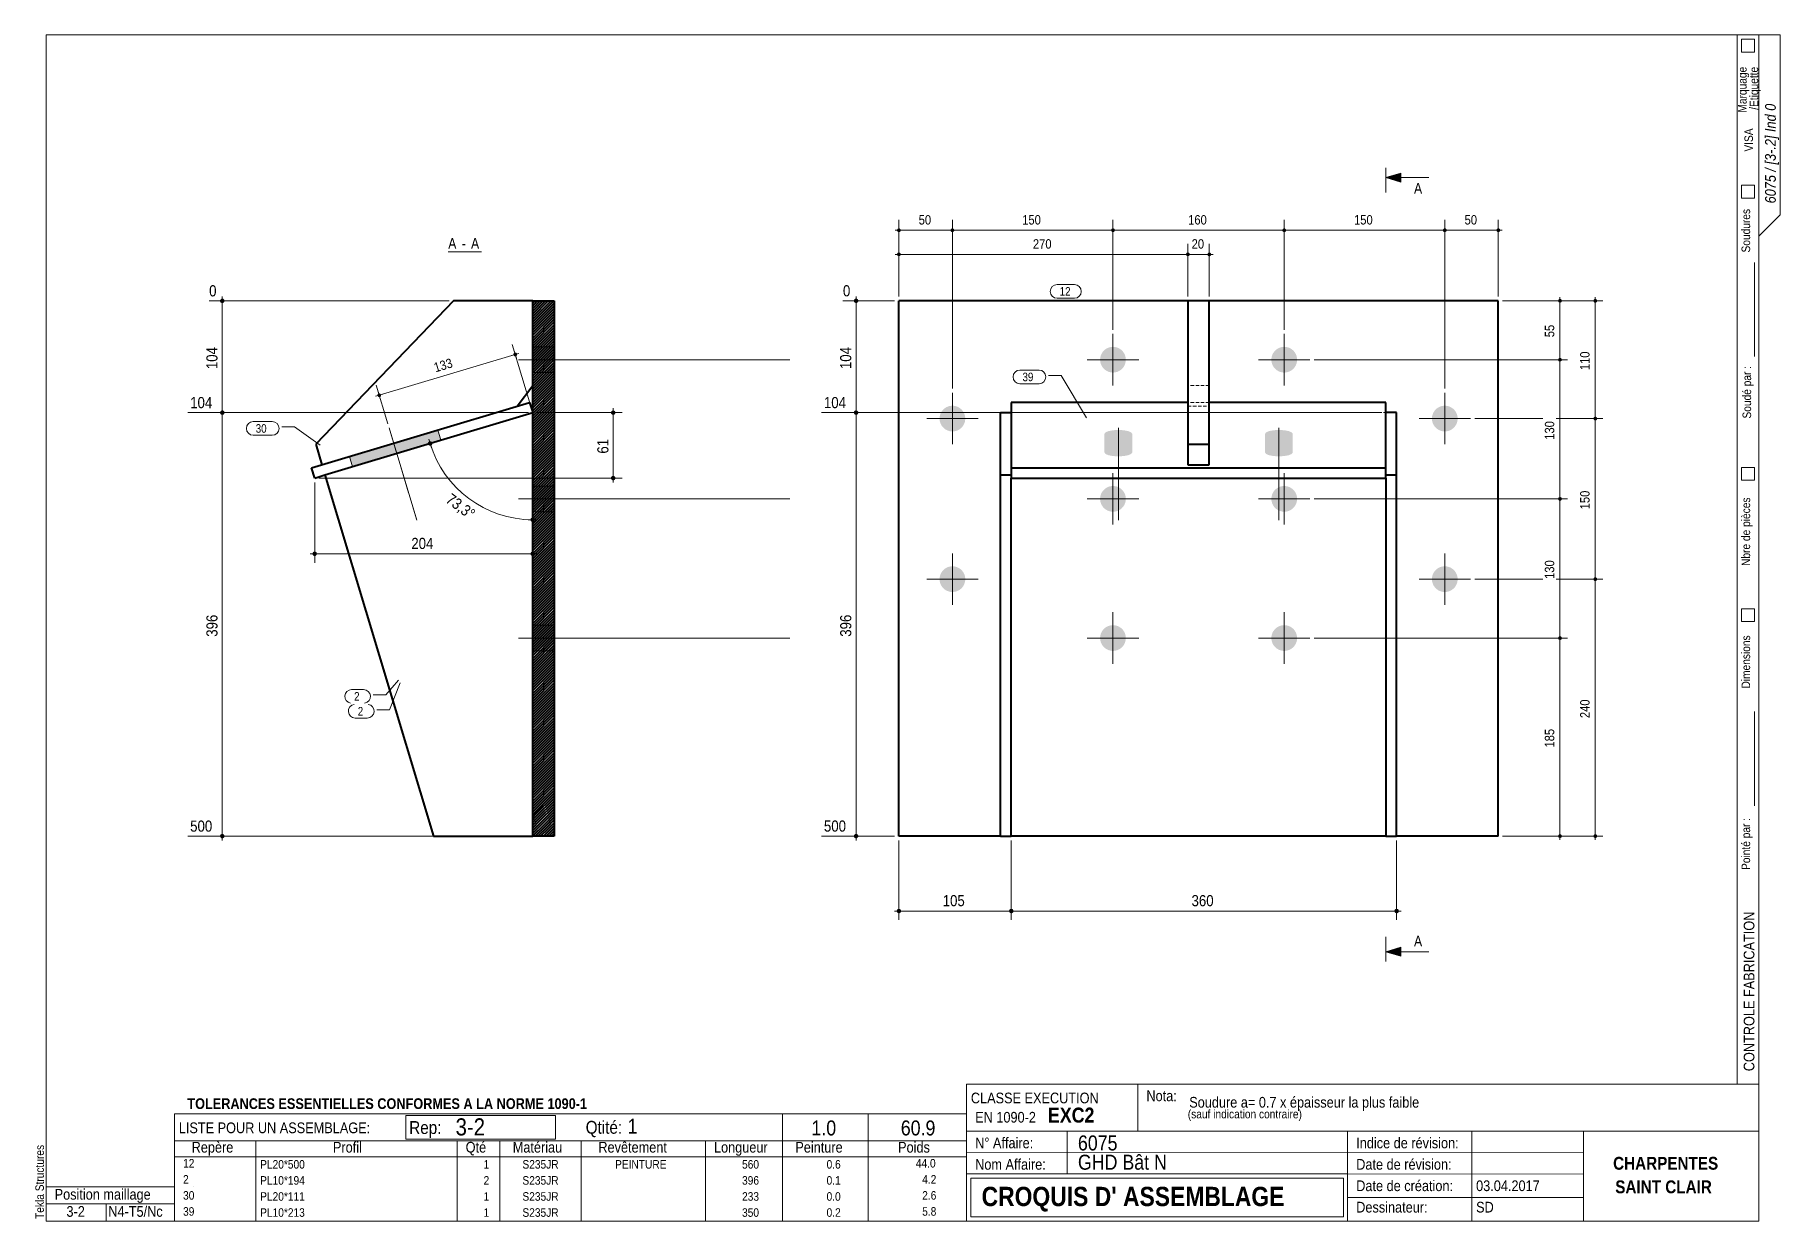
# Model space of a CAD drawing. Header units: millimetres. Extents: x 2 to 410, y 5 to 282.
import ezdxf

# ---------------------------------------------------------------- set-up
doc = ezdxf.new("R2010")
doc.units = ezdxf.units.MM
doc.linetypes.add('CACHE2', pattern=[1.190625, 0.79375, -0.396875])
doc.linetypes.add('INTERROMPUX2', pattern=[9.525, 6.35, -3.175])
for name, color, linetype, lineweight in [('Autre type objet', 1, 'Continuous', 0), ('Boulon', 7, 'Continuous', 0), ('Cache', 7, 'Continuous', 0), ('Cotation', 7, 'Continuous', 0), ('Couper', 6, 'Continuous', 0), ('Feuille dessin', 5, 'Continuous', 0), ('Piece', 2, 'Continuous', 0), ('Repère pièce', 3, 'Continuous', 0)]:
    doc.layers.add(name, color=color, linetype=linetype, lineweight=lineweight)
doc.styles.add('ARIAL', font='ARIAL.TTF')
doc.styles.add('ARIAL_BOLD', font='ARIALBD.TTF')
doc.styles.add('ARIAL_ITALIC', font='ARIALI.TTF')
doc.styles.add('ARIAL_NARROW', font='ARIAL.TTF')
doc.styles.add('COMIC_SANS_MS', font='COMIC.TTF')

# ---------------------------------------------------------------- blocks, each defined once
blk = doc.blocks.new('*A1')
at = {"layer": 'Piece', "color": 2, "linetype": 'Continuous', "lineweight": 40}
for p, q in [((119.792551, 219.897191), (118.659227, 218.763867)), ((120.421169, 219.897191), (118.659227, 218.135249)), ((121.049787, 219.897191), (118.659227, 217.506631)), ((121.678405, 219.897191), (118.659227, 216.878013)), ((122.307023, 219.897191), (118.659227, 216.249395)), ((122.935641, 219.897191), (118.659227, 215.620777)), ((123.564259, 219.897191), (118.659227, 214.992159)), ((119.161619, 219.894877), (118.659227, 219.392485)), ((123.659227, 219.363541), (118.659227, 214.363541)), ((123.659227, 218.734923), (118.659227, 213.734923)), ((123.659227, 218.106305), (118.659227, 213.106305)), ((123.659227, 217.477688), (118.659227, 212.477688)), ((123.659227, 216.84907), (118.659227, 211.84907)), ((123.659227, 216.220452), (118.659227, 211.220452)), ((123.659227, 215.591834), (118.659227, 210.591834)), ((123.659227, 214.963216), (118.659227, 209.963216)), ((123.659227, 214.334598), (118.659227, 209.334598)), ((123.659227, 213.70598), (118.659227, 208.70598)), ((123.659227, 213.077362), (118.659227, 208.077362)), ((123.659227, 212.448744), (118.659227, 207.448744)), ((123.659227, 211.820126), (118.659227, 206.820126)), ((123.659227, 211.191508), (118.659227, 206.191508)), ((123.659227, 210.56289), (118.659227, 205.56289)), ((123.659227, 209.934272), (118.659227, 204.934272)), ((123.659227, 209.305654), (118.659227, 204.305654)), ((123.659227, 208.677037), (118.659227, 203.677037)), ((123.659227, 208.048419), (118.659227, 203.048419)), ((123.659227, 207.419801), (118.659227, 202.419801)), ((123.659227, 206.791183), (118.659227, 201.791183)), ((123.659227, 206.162565), (118.659227, 201.162565)), ((123.659227, 205.533947), (118.659227, 200.533947)), ((123.659227, 204.905329), (118.659227, 199.905329)), ((123.659227, 204.276711), (118.659227, 199.276711)), ((123.659227, 203.648093), (118.659227, 198.648093)), ((123.659227, 203.019475), (118.659227, 198.019475)), ((123.659227, 202.390857), (118.659227, 197.390857)), ((123.659227, 201.762239), (118.659227, 196.762239)), ((123.659227, 201.133621), (118.659227, 196.133621)), ((123.659227, 200.505003), (118.659227, 195.505003)), ((123.659227, 199.876386), (118.659227, 194.876386)), ((123.659227, 199.247768), (118.659227, 194.247768)), ((123.659227, 198.61915), (118.659227, 193.61915)), ((123.659227, 197.990532), (118.659227, 192.990532)), ((123.659227, 197.361914), (118.659227, 192.361914)), ((123.659227, 196.733296), (118.659227, 191.733296)), ((123.659227, 196.104678), (118.659227, 191.104678)), ((123.659227, 195.47606), (118.659227, 190.47606)), ((123.659227, 194.847442), (118.659227, 189.847442)), ((123.659227, 194.218824), (118.659227, 189.218824)), ((123.659227, 193.590206), (118.659227, 188.590206)), ((123.659227, 192.961588), (118.659227, 187.961588)), ((123.659227, 192.33297), (118.659227, 187.33297)), ((123.659227, 191.704352), (118.659227, 186.704352)), ((123.659227, 191.075735), (118.659227, 186.075735)), ((123.659227, 190.447117), (118.659227, 185.447117)), ((123.659227, 189.818499), (118.659227, 184.818499)), ((123.659227, 189.189881), (118.659227, 184.189881)), ((123.659227, 188.561263), (118.659227, 183.561263)), ((123.659227, 187.932645), (118.659227, 182.932645)), ((123.659227, 187.304027), (118.659227, 182.304027)), ((123.659227, 186.675409), (118.659227, 181.675409)), ((123.659227, 186.046791), (118.659227, 181.046791)), ((123.659227, 185.418173), (118.659227, 180.418173)), ((123.659227, 184.789555), (118.659227, 179.789555)), ((123.659227, 184.160937), (118.659227, 179.160937)), ((123.659227, 183.532319), (118.659227, 178.532319)), ((123.659227, 182.903701), (118.659227, 177.903701)), ((123.659227, 182.275084), (118.659227, 177.275084)), ((123.659227, 181.646466), (118.659227, 176.646466)), ((123.659227, 181.017848), (118.659227, 176.017848)), ((123.659227, 180.38923), (118.659227, 175.38923)), ((123.659227, 179.760612), (118.659227, 174.760612)), ((123.659227, 179.131994), (118.659227, 174.131994)), ((123.659227, 178.503376), (118.659227, 173.503376)), ((123.659227, 177.874758), (118.659227, 172.874758)), ((123.659227, 177.24614), (118.659227, 172.24614)), ((123.659227, 176.617522), (118.659227, 171.617522)), ((123.659227, 175.988904), (118.659227, 170.988904)), ((123.659227, 175.360286), (118.659227, 170.360286)), ((123.659227, 174.731668), (118.659227, 169.731668)), ((123.659227, 174.10305), (118.659227, 169.10305)), ((123.659227, 173.474433), (118.659227, 168.474433)), ((123.659227, 172.845815), (118.659227, 167.845815)), ((123.659227, 172.217197), (118.659227, 167.217197)), ((123.659227, 171.588579), (118.659227, 166.588579)), ((123.659227, 170.959961), (118.659227, 165.959961)), ((123.659227, 170.331343), (118.659227, 165.331343)), ((123.659227, 169.702725), (118.659227, 164.702725)), ((123.659227, 169.074107), (118.659227, 164.074107)), ((123.659227, 168.445489), (118.659227, 163.445489)), ((123.659227, 167.816871), (118.659227, 162.816871)), ((123.659227, 167.188253), (118.659227, 162.188253)), ((123.659227, 166.559635), (118.659227, 161.559635)), ((123.659227, 165.931017), (118.659227, 160.931017)), ((123.659227, 165.302399), (118.659227, 160.302399)), ((123.659227, 164.673782), (118.659227, 159.673782)), ((123.659227, 164.045164), (118.659227, 159.045164)), ((123.659227, 163.416546), (118.659227, 158.416546)), ((123.659227, 162.787928), (118.659227, 157.787928)), ((123.659227, 162.15931), (118.659227, 157.15931)), ((123.659227, 161.530692), (118.659227, 156.530692)), ((123.659227, 160.902074), (118.659227, 155.902074)), ((123.659227, 160.273456), (118.659227, 155.273456)), ((123.659227, 159.644838), (118.659227, 154.644838)), ((123.659227, 159.01622), (118.659227, 154.01622)), ((123.659227, 158.387602), (118.659227, 153.387602)), ((123.659227, 157.758984), (118.659227, 152.758984)), ((123.659227, 157.130366), (118.659227, 152.130366)), ((123.659227, 156.501748), (118.659227, 151.501748)), ((123.659227, 155.873131), (118.659227, 150.873131)), ((123.659227, 155.244513), (118.659227, 150.244513)), ((123.659227, 154.615895), (118.659227, 149.615895)), ((123.659227, 153.987277), (118.659227, 148.987277)), ((123.659227, 153.358659), (118.659227, 148.358659)), ((123.659227, 152.730041), (118.659227, 147.730041)), ((123.659227, 152.101423), (118.659227, 147.101423)), ((123.659227, 151.472805), (118.659227, 146.472805)), ((123.659227, 150.844187), (118.659227, 145.844187)), ((123.659227, 150.215569), (118.659227, 145.215569)), ((123.659227, 149.586951), (118.659227, 144.586951)), ((123.659227, 148.958333), (118.659227, 143.958333)), ((123.659227, 148.329715), (118.659227, 143.329715)), ((123.659227, 147.701097), (118.659227, 142.701097)), ((123.659227, 147.07248), (118.659227, 142.07248)), ((123.659227, 146.443862), (118.659227, 141.443862)), ((123.659227, 145.815244), (118.659227, 140.815244)), ((123.659227, 145.186626), (118.659227, 140.186626)), ((123.659227, 144.558008), (118.659227, 139.558008)), ((123.659227, 143.92939), (118.659227, 138.92939)), ((123.659227, 143.300772), (118.659227, 138.300772)), ((123.659227, 142.672154), (118.659227, 137.672154)), ((123.659227, 142.043536), (118.659227, 137.043536)), ((123.659227, 141.414918), (118.659227, 136.414918)), ((123.659227, 140.7863), (118.659227, 135.7863)), ((123.659227, 140.157682), (118.659227, 135.157682)), ((123.659227, 139.529064), (118.659227, 134.529064)), ((123.659227, 138.900446), (118.659227, 133.900446)), ((123.659227, 138.271829), (118.659227, 133.271829)), ((123.659227, 137.643211), (118.659227, 132.643211)), ((123.659227, 137.014593), (118.659227, 132.014593)), ((123.659227, 136.385975), (118.659227, 131.385975)), ((123.659227, 135.757357), (118.659227, 130.757357)), ((123.659227, 135.128739), (118.659227, 130.128739)), ((123.659227, 134.500121), (118.659227, 129.500121)), ((123.659227, 133.871503), (118.659227, 128.871503)), ((123.659227, 133.242885), (118.659227, 128.242885)), ((123.659227, 132.614267), (118.659227, 127.614267)), ((123.659227, 131.985649), (118.659227, 126.985649)), ((123.659227, 131.357031), (118.659227, 126.357031)), ((123.659227, 130.728413), (118.659227, 125.728413)), ((123.659227, 130.099795), (118.659227, 125.099795)), ((123.659227, 129.471178), (118.659227, 124.471178)), ((123.659227, 128.84256), (118.659227, 123.84256)), ((123.659227, 128.213942), (118.659227, 123.213942)), ((123.659227, 127.585324), (118.659227, 122.585324)), ((123.659227, 126.956706), (118.659227, 121.956706)), ((123.659227, 126.328088), (118.659227, 121.328088)), ((123.659227, 125.69947), (118.659227, 120.69947)), ((123.659227, 125.070852), (118.659227, 120.070852)), ((123.659227, 124.442234), (118.659227, 119.442234)), ((123.659227, 123.813616), (118.659227, 118.813616)), ((123.659227, 123.184998), (118.659227, 118.184998)), ((123.659227, 122.55638), (118.659227, 117.55638)), ((123.659227, 121.927762), (118.659227, 116.927762)), ((123.659227, 121.299144), (118.659227, 116.299144)), ((123.659227, 120.670527), (118.659227, 115.670527)), ((123.659227, 120.041909), (118.659227, 115.041909)), ((123.659227, 119.413291), (118.659227, 114.413291)), ((123.659227, 118.784673), (118.659227, 113.784673)), ((123.659227, 118.156055), (118.659227, 113.156055)), ((123.659227, 117.527437), (118.659227, 112.527437)), ((123.659227, 116.898819), (118.659227, 111.898819)), ((123.659227, 116.270201), (118.659227, 111.270201)), ((123.659227, 115.641583), (118.659227, 110.641583)), ((123.659227, 115.012965), (118.659227, 110.012965)), ((123.659227, 114.384347), (118.659227, 109.384347)), ((123.659227, 113.755729), (118.659227, 108.755729)), ((123.659227, 113.127111), (118.659227, 108.127111)), ((123.659227, 112.498493), (118.659227, 107.498493)), ((123.659227, 111.869876), (118.659227, 106.869876)), ((123.659227, 111.241258), (118.659227, 106.241258)), ((123.659227, 110.61264), (118.659227, 105.61264)), ((123.659227, 109.984022), (118.659227, 104.984022)), ((123.659227, 109.355404), (118.659227, 104.355404)), ((123.659227, 108.726786), (118.659227, 103.726786)), ((123.659227, 108.098168), (118.659227, 103.098168)), ((123.659227, 107.46955), (118.659227, 102.46955)), ((123.659227, 106.840932), (118.659227, 101.840932)), ((123.659227, 106.212314), (118.659227, 101.212314)), ((123.659227, 105.583696), (118.659227, 100.583696)), ((123.659227, 104.955078), (118.659227, 99.955078)), ((123.659227, 104.32646), (118.944592, 99.611826)), ((123.659227, 103.697842), (119.258901, 99.297517)), ((123.659227, 103.069225), (119.57321, 98.983208)), ((123.659227, 102.440607), (119.887519, 98.668899)), ((118.944592, 99.611826), (118.659227, 99.32646)), ((119.258901, 99.297517), (118.659227, 98.697842)), ((119.57321, 98.983208), (118.659227, 98.069225)), ((119.887519, 98.668899), (118.659227, 97.440607)), ((120.201828, 98.35459), (118.659227, 96.811989)), ((120.516137, 98.040281), (118.659227, 96.183371)), ((123.659227, 101.811989), (120.201828, 98.35459)), ((123.659227, 101.183371), (120.516137, 98.040281)), ((123.659227, 100.554753), (120.830446, 97.725972)), ((123.659227, 99.926135), (121.144755, 97.411663)), ((123.659227, 99.297517), (121.459064, 97.097354)), ((123.659227, 98.668899), (121.773373, 96.783045)), ((123.659227, 98.040281), (122.087682, 96.468736)), ((120.830446, 97.725972), (118.659227, 95.554753)), ((121.144755, 97.411663), (118.690149, 94.957057)), ((121.459064, 97.097354), (119.258901, 94.897191)), ((121.773373, 96.783045), (119.887519, 94.897191)), ((122.087682, 96.468736), (120.516137, 94.897191)), ((122.401991, 96.154427), (121.144755, 94.897191)), ((122.7163, 95.840118), (121.773373, 94.897191)), ((123.659227, 97.411663), (122.401991, 96.154427)), ((123.030609, 95.525809), (122.401991, 94.897191)), ((123.659227, 96.783045), (122.7163, 95.840118)), ((123.659227, 96.154427), (123.030609, 95.525809)), ((123.344918, 95.2115), (123.030609, 94.897191)), ((123.659227, 95.525809), (123.344918, 95.2115))]:
    blk.add_line(p, q, dxfattribs=at)
blk = doc.blocks.new('*A2')
at = {"layer": 'Boulon'}
for points in [[(219.69, 192.33), (219.68, 192.26), (219.68, 192.19), (219.67, 192.11), (219.66, 192.04), (219.65, 191.97), (219.64, 191.89), (219.63, 191.82), (219.61, 191.75), (219.6, 191.68), (219.58, 191.61), (219.56, 191.54), (219.53, 191.47), (219.51, 191.4), (219.49, 191.33), (219.46, 191.26), (219.43, 191.19), (219.4, 191.12), (219.37, 191.06), (219.33, 190.99), (219.3, 190.93), (219.26, 190.86), (219.22, 190.8), (219.18, 190.74), (219.14, 190.68), (219.1, 190.62), (219.05, 190.56), (219.01, 190.5), (218.96, 190.45), (218.91, 190.39), (218.86, 190.34), (218.81, 190.29), (218.76, 190.23), (218.7, 190.18), (218.65, 190.13), (218.59, 190.09), (218.53, 190.04), (218.47, 190), (218.41, 189.95), (218.35, 189.91), (218.29, 189.87), (218.23, 189.83), (218.17, 189.8), (218.1, 189.76), (218.04, 189.73), (217.97, 189.69), (217.9, 189.66), (217.83, 189.63), (217.77, 189.61), (217.7, 189.58), (217.63, 189.56), (217.56, 189.54), (217.49, 189.51), (217.42, 189.5), (217.34, 189.48), (217.27, 189.46), (217.2, 189.45), (217.13, 189.44), (217.05, 189.43), (216.98, 189.42), (216.91, 189.41), (216.83, 189.41), (216.76, 189.41), (216.69, 189.41), (216.61, 189.41), (216.54, 189.41), (216.47, 189.41), (216.39, 189.42), (216.32, 189.43), (216.25, 189.44), (216.17, 189.45), (216.1, 189.46), (216.03, 189.48), (215.96, 189.5), (215.89, 189.51), (215.82, 189.54), (215.75, 189.56), (215.68, 189.58), (215.61, 189.61), (215.54, 189.63), (215.47, 189.66), (215.4, 189.69), (215.34, 189.73), (215.27, 189.76), (215.21, 189.8), (215.14, 189.83), (215.08, 189.87), (215.02, 189.91), (214.96, 189.95), (214.9, 190), (214.84, 190.04), (214.78, 190.09), (214.73, 190.13), (214.67, 190.18), (214.62, 190.23), (214.57, 190.29), (214.51, 190.34), (214.46, 190.39), (214.41, 190.45), (214.37, 190.5), (214.32, 190.56), (214.28, 190.62), (214.23, 190.68), (214.19, 190.74), (214.15, 190.8), (214.11, 190.86), (214.08, 190.93), (214.04, 190.99), (214.01, 191.06), (213.97, 191.12), (213.94, 191.19), (213.91, 191.26), (213.89, 191.33), (213.86, 191.4), (213.84, 191.47), (213.82, 191.54), (213.8, 191.61), (213.78, 191.68), (213.76, 191.75), (213.74, 191.82), (213.73, 191.89), (213.72, 191.97), (213.71, 192.04), (213.7, 192.11), (213.69, 192.19), (213.69, 192.26), (213.69, 192.33), (213.69, 192.41), (213.69, 192.48), (213.69, 192.55), (213.69, 192.63), (213.7, 192.7), (213.71, 192.77), (213.72, 192.85), (213.73, 192.92), (213.74, 192.99), (213.76, 193.06), (213.78, 193.14), (213.8, 193.21), (213.82, 193.28), (213.84, 193.35), (213.86, 193.42), (213.89, 193.49), (213.91, 193.55), (213.94, 193.62), (213.97, 193.69), (214.01, 193.76), (214.04, 193.82), (214.08, 193.89), (214.11, 193.95), (214.15, 194.01), (214.19, 194.07), (214.23, 194.13), (214.28, 194.19), (214.32, 194.25), (214.37, 194.31), (214.41, 194.37), (214.46, 194.42), (214.51, 194.47), (214.57, 194.53), (214.62, 194.58), (214.67, 194.63), (214.73, 194.68), (214.78, 194.73), (214.84, 194.77), (214.9, 194.82), (214.96, 194.86), (215.02, 194.9), (215.08, 194.94), (215.14, 194.98), (215.21, 195.02), (215.27, 195.05), (215.34, 195.09), (215.4, 195.12), (215.47, 195.15), (215.54, 195.18), (215.61, 195.21), (215.68, 195.23), (215.75, 195.25), (215.82, 195.28), (215.89, 195.3), (215.96, 195.32), (216.03, 195.33), (216.1, 195.35), (216.17, 195.36), (216.25, 195.37), (216.32, 195.38), (216.39, 195.39), (216.47, 195.4), (216.54, 195.4), (216.61, 195.41), (216.69, 195.41), (216.76, 195.41), (216.83, 195.4), (216.91, 195.4), (216.98, 195.39), (217.05, 195.38), (217.13, 195.37), (217.2, 195.36), (217.27, 195.35), (217.34, 195.33), (217.42, 195.32), (217.49, 195.3), (217.56, 195.28), (217.63, 195.25), (217.7, 195.23), (217.77, 195.21), (217.83, 195.18), (217.9, 195.15), (217.97, 195.12), (218.04, 195.09), (218.1, 195.05), (218.17, 195.02), (218.23, 194.98), (218.29, 194.94), (218.35, 194.9), (218.41, 194.86), (218.47, 194.82), (218.53, 194.77), (218.59, 194.73), (218.65, 194.68), (218.7, 194.63), (218.76, 194.58), (218.81, 194.53), (218.86, 194.47), (218.91, 194.42), (218.96, 194.37), (219.01, 194.31), (219.05, 194.25), (219.1, 194.19), (219.14, 194.13), (219.18, 194.07), (219.22, 194.01), (219.26, 193.95), (219.3, 193.89), (219.33, 193.82), (219.37, 193.76), (219.4, 193.69), (219.43, 193.62), (219.46, 193.55), (219.49, 193.49), (219.51, 193.42), (219.53, 193.35), (219.56, 193.28), (219.58, 193.21), (219.6, 193.14), (219.61, 193.06), (219.63, 192.99), (219.64, 192.92), (219.65, 192.85), (219.66, 192.77), (219.67, 192.7), (219.68, 192.63), (219.68, 192.55), (219.69, 192.48), (219.69, 192.41)], [(219.69, 154.83), (219.68, 154.76), (219.68, 154.69), (219.67, 154.61), (219.66, 154.54), (219.65, 154.47), (219.64, 154.39), (219.63, 154.32), (219.61, 154.25), (219.6, 154.18), (219.58, 154.11), (219.56, 154.04), (219.53, 153.97), (219.51, 153.9), (219.49, 153.83), (219.46, 153.76), (219.43, 153.69), (219.4, 153.62), (219.37, 153.56), (219.33, 153.49), (219.3, 153.43), (219.26, 153.36), (219.22, 153.3), (219.18, 153.24), (219.14, 153.18), (219.1, 153.12), (219.05, 153.06), (219.01, 153), (218.96, 152.95), (218.91, 152.89), (218.86, 152.84), (218.81, 152.79), (218.76, 152.73), (218.7, 152.68), (218.65, 152.63), (218.59, 152.59), (218.53, 152.54), (218.47, 152.5), (218.41, 152.45), (218.35, 152.41), (218.29, 152.37), (218.23, 152.33), (218.17, 152.3), (218.1, 152.26), (218.04, 152.23), (217.97, 152.19), (217.9, 152.16), (217.83, 152.13), (217.77, 152.11), (217.7, 152.08), (217.63, 152.06), (217.56, 152.04), (217.49, 152.01), (217.42, 152), (217.34, 151.98), (217.27, 151.96), (217.2, 151.95), (217.13, 151.94), (217.05, 151.93), (216.98, 151.92), (216.91, 151.91), (216.83, 151.91), (216.76, 151.91), (216.69, 151.91), (216.61, 151.91), (216.54, 151.91), (216.47, 151.91), (216.39, 151.92), (216.32, 151.93), (216.25, 151.94), (216.17, 151.95), (216.1, 151.96), (216.03, 151.98), (215.96, 152), (215.89, 152.01), (215.82, 152.04), (215.75, 152.06), (215.68, 152.08), (215.61, 152.11), (215.54, 152.13), (215.47, 152.16), (215.4, 152.19), (215.34, 152.23), (215.27, 152.26), (215.21, 152.3), (215.14, 152.33), (215.08, 152.37), (215.02, 152.41), (214.96, 152.45), (214.9, 152.5), (214.84, 152.54), (214.78, 152.59), (214.73, 152.63), (214.67, 152.68), (214.62, 152.73), (214.57, 152.79), (214.51, 152.84), (214.46, 152.89), (214.41, 152.95), (214.37, 153), (214.32, 153.06), (214.28, 153.12), (214.23, 153.18), (214.19, 153.24), (214.15, 153.3), (214.11, 153.36), (214.08, 153.43), (214.04, 153.49), (214.01, 153.56), (213.97, 153.62), (213.94, 153.69), (213.91, 153.76), (213.89, 153.83), (213.86, 153.9), (213.84, 153.97), (213.82, 154.04), (213.8, 154.11), (213.78, 154.18), (213.76, 154.25), (213.74, 154.32), (213.73, 154.39), (213.72, 154.47), (213.71, 154.54), (213.7, 154.61), (213.69, 154.69), (213.69, 154.76), (213.69, 154.83), (213.69, 154.91), (213.69, 154.98), (213.69, 155.05), (213.69, 155.13), (213.7, 155.2), (213.71, 155.27), (213.72, 155.35), (213.73, 155.42), (213.74, 155.49), (213.76, 155.56), (213.78, 155.64), (213.8, 155.71), (213.82, 155.78), (213.84, 155.85), (213.86, 155.92), (213.89, 155.99), (213.91, 156.05), (213.94, 156.12), (213.97, 156.19), (214.01, 156.26), (214.04, 156.32), (214.08, 156.39), (214.11, 156.45), (214.15, 156.51), (214.19, 156.57), (214.23, 156.63), (214.28, 156.69), (214.32, 156.75), (214.37, 156.81), (214.41, 156.87), (214.46, 156.92), (214.51, 156.97), (214.57, 157.03), (214.62, 157.08), (214.67, 157.13), (214.73, 157.18), (214.78, 157.23), (214.84, 157.27), (214.9, 157.32), (214.96, 157.36), (215.02, 157.4), (215.08, 157.44), (215.14, 157.48), (215.21, 157.52), (215.27, 157.55), (215.34, 157.59), (215.4, 157.62), (215.47, 157.65), (215.54, 157.68), (215.61, 157.71), (215.68, 157.73), (215.75, 157.75), (215.82, 157.78), (215.89, 157.8), (215.96, 157.82), (216.03, 157.83), (216.1, 157.85), (216.17, 157.86), (216.25, 157.87), (216.32, 157.88), (216.39, 157.89), (216.47, 157.9), (216.54, 157.9), (216.61, 157.91), (216.69, 157.91), (216.76, 157.91), (216.83, 157.9), (216.91, 157.9), (216.98, 157.89), (217.05, 157.88), (217.13, 157.87), (217.2, 157.86), (217.27, 157.85), (217.34, 157.83), (217.42, 157.82), (217.49, 157.8), (217.56, 157.78), (217.63, 157.75), (217.7, 157.73), (217.77, 157.71), (217.83, 157.68), (217.9, 157.65), (217.97, 157.62), (218.04, 157.59), (218.1, 157.55), (218.17, 157.52), (218.23, 157.48), (218.29, 157.44), (218.35, 157.4), (218.41, 157.36), (218.47, 157.32), (218.53, 157.27), (218.59, 157.23), (218.65, 157.18), (218.7, 157.13), (218.76, 157.08), (218.81, 157.03), (218.86, 156.97), (218.91, 156.92), (218.96, 156.87), (219.01, 156.81), (219.05, 156.75), (219.1, 156.69), (219.14, 156.63), (219.18, 156.57), (219.22, 156.51), (219.26, 156.45), (219.3, 156.39), (219.33, 156.32), (219.37, 156.26), (219.4, 156.19), (219.43, 156.12), (219.46, 156.05), (219.49, 155.99), (219.51, 155.92), (219.53, 155.85), (219.56, 155.78), (219.58, 155.71), (219.6, 155.64), (219.61, 155.56), (219.63, 155.49), (219.64, 155.42), (219.65, 155.35), (219.66, 155.27), (219.67, 155.2), (219.68, 155.13), (219.68, 155.05), (219.69, 154.98), (219.69, 154.91)]]:
    blk.add_hatch(color=256, dxfattribs=at).paths.add_polyline_path(points, flags=17)
at = {"layer": 'Boulon', "linetype": 'Continuous', "lineweight": 0}
for p, q in [((216.69, 186.41), (216.69, 198.41)), ((222.69, 192.41), (210.69, 192.41)), ((216.69, 148.91), (216.69, 160.91)), ((222.69, 154.91), (210.69, 154.91))]:
    blk.add_line(p, q, dxfattribs=at)
blk = doc.blocks.new('*A3')
at = {"layer": 'Boulon'}
for points in [[(334.69, 192.33), (334.68, 192.26), (334.68, 192.19), (334.67, 192.11), (334.66, 192.04), (334.65, 191.97), (334.64, 191.89), (334.63, 191.82), (334.61, 191.75), (334.6, 191.68), (334.58, 191.61), (334.56, 191.54), (334.54, 191.47), (334.51, 191.4), (334.49, 191.33), (334.46, 191.26), (334.43, 191.19), (334.4, 191.12), (334.37, 191.06), (334.33, 190.99), (334.3, 190.93), (334.26, 190.86), (334.22, 190.8), (334.18, 190.74), (334.14, 190.68), (334.1, 190.62), (334.05, 190.56), (334.01, 190.5), (333.96, 190.45), (333.91, 190.39), (333.86, 190.34), (333.81, 190.29), (333.76, 190.23), (333.7, 190.18), (333.65, 190.13), (333.59, 190.09), (333.53, 190.04), (333.47, 190), (333.41, 189.95), (333.35, 189.91), (333.29, 189.87), (333.23, 189.83), (333.17, 189.8), (333.1, 189.76), (333.04, 189.73), (332.97, 189.69), (332.9, 189.66), (332.83, 189.63), (332.77, 189.61), (332.7, 189.58), (332.63, 189.56), (332.56, 189.54), (332.49, 189.51), (332.42, 189.5), (332.34, 189.48), (332.27, 189.46), (332.2, 189.45), (332.13, 189.44), (332.05, 189.43), (331.98, 189.42), (331.91, 189.41), (331.83, 189.41), (331.76, 189.41), (331.69, 189.41), (331.61, 189.41), (331.54, 189.41), (331.47, 189.41), (331.39, 189.42), (331.32, 189.43), (331.25, 189.44), (331.17, 189.45), (331.1, 189.46), (331.03, 189.48), (330.96, 189.5), (330.89, 189.51), (330.82, 189.54), (330.75, 189.56), (330.68, 189.58), (330.61, 189.61), (330.54, 189.63), (330.47, 189.66), (330.4, 189.69), (330.34, 189.73), (330.27, 189.76), (330.21, 189.8), (330.14, 189.83), (330.08, 189.87), (330.02, 189.91), (329.96, 189.95), (329.9, 190), (329.84, 190.04), (329.78, 190.09), (329.73, 190.13), (329.67, 190.18), (329.62, 190.23), (329.57, 190.29), (329.51, 190.34), (329.46, 190.39), (329.41, 190.45), (329.37, 190.5), (329.32, 190.56), (329.28, 190.62), (329.23, 190.68), (329.19, 190.74), (329.15, 190.8), (329.11, 190.86), (329.08, 190.93), (329.04, 190.99), (329.01, 191.06), (328.97, 191.12), (328.94, 191.19), (328.91, 191.26), (328.89, 191.33), (328.86, 191.4), (328.84, 191.47), (328.82, 191.54), (328.8, 191.61), (328.78, 191.68), (328.76, 191.75), (328.74, 191.82), (328.73, 191.89), (328.72, 191.97), (328.71, 192.04), (328.7, 192.11), (328.69, 192.19), (328.69, 192.26), (328.69, 192.33), (328.69, 192.41), (328.69, 192.48), (328.69, 192.55), (328.69, 192.63), (328.7, 192.7), (328.71, 192.77), (328.72, 192.85), (328.73, 192.92), (328.74, 192.99), (328.76, 193.06), (328.78, 193.14), (328.8, 193.21), (328.82, 193.28), (328.84, 193.35), (328.86, 193.42), (328.89, 193.49), (328.91, 193.55), (328.94, 193.62), (328.97, 193.69), (329.01, 193.76), (329.04, 193.82), (329.08, 193.89), (329.11, 193.95), (329.15, 194.01), (329.19, 194.07), (329.23, 194.13), (329.28, 194.19), (329.32, 194.25), (329.37, 194.31), (329.41, 194.37), (329.46, 194.42), (329.51, 194.47), (329.57, 194.53), (329.62, 194.58), (329.67, 194.63), (329.73, 194.68), (329.78, 194.73), (329.84, 194.77), (329.9, 194.82), (329.96, 194.86), (330.02, 194.9), (330.08, 194.94), (330.14, 194.98), (330.21, 195.02), (330.27, 195.05), (330.34, 195.09), (330.4, 195.12), (330.47, 195.15), (330.54, 195.18), (330.61, 195.21), (330.68, 195.23), (330.75, 195.25), (330.82, 195.28), (330.89, 195.3), (330.96, 195.32), (331.03, 195.33), (331.1, 195.35), (331.17, 195.36), (331.25, 195.37), (331.32, 195.38), (331.39, 195.39), (331.47, 195.4), (331.54, 195.4), (331.61, 195.41), (331.69, 195.41), (331.76, 195.41), (331.83, 195.4), (331.91, 195.4), (331.98, 195.39), (332.05, 195.38), (332.13, 195.37), (332.2, 195.36), (332.27, 195.35), (332.34, 195.33), (332.42, 195.32), (332.49, 195.3), (332.56, 195.28), (332.63, 195.25), (332.7, 195.23), (332.77, 195.21), (332.83, 195.18), (332.9, 195.15), (332.97, 195.12), (333.04, 195.09), (333.1, 195.05), (333.17, 195.02), (333.23, 194.98), (333.29, 194.94), (333.35, 194.9), (333.41, 194.86), (333.47, 194.82), (333.53, 194.77), (333.59, 194.73), (333.65, 194.68), (333.7, 194.63), (333.76, 194.58), (333.81, 194.53), (333.86, 194.47), (333.91, 194.42), (333.96, 194.37), (334.01, 194.31), (334.05, 194.25), (334.1, 194.19), (334.14, 194.13), (334.18, 194.07), (334.22, 194.01), (334.26, 193.95), (334.3, 193.89), (334.33, 193.82), (334.37, 193.76), (334.4, 193.69), (334.43, 193.62), (334.46, 193.55), (334.49, 193.49), (334.51, 193.42), (334.54, 193.35), (334.56, 193.28), (334.58, 193.21), (334.6, 193.14), (334.61, 193.06), (334.63, 192.99), (334.64, 192.92), (334.65, 192.85), (334.66, 192.77), (334.67, 192.7), (334.68, 192.63), (334.68, 192.55), (334.69, 192.48), (334.69, 192.41)], [(334.69, 154.83), (334.68, 154.76), (334.68, 154.69), (334.67, 154.61), (334.66, 154.54), (334.65, 154.47), (334.64, 154.39), (334.63, 154.32), (334.61, 154.25), (334.6, 154.18), (334.58, 154.11), (334.56, 154.04), (334.54, 153.97), (334.51, 153.9), (334.49, 153.83), (334.46, 153.76), (334.43, 153.69), (334.4, 153.62), (334.37, 153.56), (334.33, 153.49), (334.3, 153.43), (334.26, 153.36), (334.22, 153.3), (334.18, 153.24), (334.14, 153.18), (334.1, 153.12), (334.05, 153.06), (334.01, 153), (333.96, 152.95), (333.91, 152.89), (333.86, 152.84), (333.81, 152.79), (333.76, 152.73), (333.7, 152.68), (333.65, 152.63), (333.59, 152.59), (333.53, 152.54), (333.47, 152.5), (333.41, 152.45), (333.35, 152.41), (333.29, 152.37), (333.23, 152.33), (333.17, 152.3), (333.1, 152.26), (333.04, 152.23), (332.97, 152.19), (332.9, 152.16), (332.83, 152.13), (332.77, 152.11), (332.7, 152.08), (332.63, 152.06), (332.56, 152.04), (332.49, 152.01), (332.42, 152), (332.34, 151.98), (332.27, 151.96), (332.2, 151.95), (332.13, 151.94), (332.05, 151.93), (331.98, 151.92), (331.91, 151.91), (331.83, 151.91), (331.76, 151.91), (331.69, 151.91), (331.61, 151.91), (331.54, 151.91), (331.47, 151.91), (331.39, 151.92), (331.32, 151.93), (331.25, 151.94), (331.17, 151.95), (331.1, 151.96), (331.03, 151.98), (330.96, 152), (330.89, 152.01), (330.82, 152.04), (330.75, 152.06), (330.68, 152.08), (330.61, 152.11), (330.54, 152.13), (330.47, 152.16), (330.4, 152.19), (330.34, 152.23), (330.27, 152.26), (330.21, 152.3), (330.14, 152.33), (330.08, 152.37), (330.02, 152.41), (329.96, 152.45), (329.9, 152.5), (329.84, 152.54), (329.78, 152.59), (329.73, 152.63), (329.67, 152.68), (329.62, 152.73), (329.57, 152.79), (329.51, 152.84), (329.46, 152.89), (329.41, 152.95), (329.37, 153), (329.32, 153.06), (329.28, 153.12), (329.23, 153.18), (329.19, 153.24), (329.15, 153.3), (329.11, 153.36), (329.08, 153.43), (329.04, 153.49), (329.01, 153.56), (328.97, 153.62), (328.94, 153.69), (328.91, 153.76), (328.89, 153.83), (328.86, 153.9), (328.84, 153.97), (328.82, 154.04), (328.8, 154.11), (328.78, 154.18), (328.76, 154.25), (328.74, 154.32), (328.73, 154.39), (328.72, 154.47), (328.71, 154.54), (328.7, 154.61), (328.69, 154.69), (328.69, 154.76), (328.69, 154.83), (328.69, 154.91), (328.69, 154.98), (328.69, 155.05), (328.69, 155.13), (328.7, 155.2), (328.71, 155.27), (328.72, 155.35), (328.73, 155.42), (328.74, 155.49), (328.76, 155.56), (328.78, 155.64), (328.8, 155.71), (328.82, 155.78), (328.84, 155.85), (328.86, 155.92), (328.89, 155.99), (328.91, 156.05), (328.94, 156.12), (328.97, 156.19), (329.01, 156.26), (329.04, 156.32), (329.08, 156.39), (329.11, 156.45), (329.15, 156.51), (329.19, 156.57), (329.23, 156.63), (329.28, 156.69), (329.32, 156.75), (329.37, 156.81), (329.41, 156.87), (329.46, 156.92), (329.51, 156.97), (329.57, 157.03), (329.62, 157.08), (329.67, 157.13), (329.73, 157.18), (329.78, 157.23), (329.84, 157.27), (329.9, 157.32), (329.96, 157.36), (330.02, 157.4), (330.08, 157.44), (330.14, 157.48), (330.21, 157.52), (330.27, 157.55), (330.34, 157.59), (330.4, 157.62), (330.47, 157.65), (330.54, 157.68), (330.61, 157.71), (330.68, 157.73), (330.75, 157.75), (330.82, 157.78), (330.89, 157.8), (330.96, 157.82), (331.03, 157.83), (331.1, 157.85), (331.17, 157.86), (331.25, 157.87), (331.32, 157.88), (331.39, 157.89), (331.47, 157.9), (331.54, 157.9), (331.61, 157.91), (331.69, 157.91), (331.76, 157.91), (331.83, 157.9), (331.91, 157.9), (331.98, 157.89), (332.05, 157.88), (332.13, 157.87), (332.2, 157.86), (332.27, 157.85), (332.34, 157.83), (332.42, 157.82), (332.49, 157.8), (332.56, 157.78), (332.63, 157.75), (332.7, 157.73), (332.77, 157.71), (332.83, 157.68), (332.9, 157.65), (332.97, 157.62), (333.04, 157.59), (333.1, 157.55), (333.17, 157.52), (333.23, 157.48), (333.29, 157.44), (333.35, 157.4), (333.41, 157.36), (333.47, 157.32), (333.53, 157.27), (333.59, 157.23), (333.65, 157.18), (333.7, 157.13), (333.76, 157.08), (333.81, 157.03), (333.86, 156.97), (333.91, 156.92), (333.96, 156.87), (334.01, 156.81), (334.05, 156.75), (334.1, 156.69), (334.14, 156.63), (334.18, 156.57), (334.22, 156.51), (334.26, 156.45), (334.3, 156.39), (334.33, 156.32), (334.37, 156.26), (334.4, 156.19), (334.43, 156.12), (334.46, 156.05), (334.49, 155.99), (334.51, 155.92), (334.54, 155.85), (334.56, 155.78), (334.58, 155.71), (334.6, 155.64), (334.61, 155.56), (334.63, 155.49), (334.64, 155.42), (334.65, 155.35), (334.66, 155.27), (334.67, 155.2), (334.68, 155.13), (334.68, 155.05), (334.69, 154.98), (334.69, 154.91)]]:
    blk.add_hatch(color=256, dxfattribs=at).paths.add_polyline_path(points, flags=17)
at = {"layer": 'Boulon', "linetype": 'Continuous', "lineweight": 0}
for p, q in [((331.69, 186.41), (331.69, 198.41)), ((337.69, 192.41), (325.69, 192.41)), ((331.69, 148.91), (331.69, 160.91)), ((337.69, 154.91), (325.69, 154.91))]:
    blk.add_line(p, q, dxfattribs=at)
blk = doc.blocks.new('*A4')
at = {"layer": 'Boulon'}
for points in [[(257.19, 206.08), (257.18, 206.01), (257.18, 205.94), (257.17, 205.86), (257.16, 205.79), (257.15, 205.72), (257.14, 205.64), (257.13, 205.57), (257.11, 205.5), (257.1, 205.43), (257.08, 205.36), (257.06, 205.29), (257.04, 205.22), (257.01, 205.15), (256.99, 205.08), (256.96, 205.01), (256.93, 204.94), (256.9, 204.87), (256.87, 204.81), (256.83, 204.74), (256.8, 204.68), (256.76, 204.61), (256.72, 204.55), (256.68, 204.49), (256.64, 204.43), (256.6, 204.37), (256.55, 204.31), (256.51, 204.25), (256.46, 204.2), (256.41, 204.14), (256.36, 204.09), (256.31, 204.04), (256.26, 203.98), (256.2, 203.93), (256.15, 203.88), (256.09, 203.84), (256.03, 203.79), (255.97, 203.75), (255.91, 203.7), (255.85, 203.66), (255.79, 203.62), (255.73, 203.58), (255.67, 203.55), (255.6, 203.51), (255.54, 203.48), (255.47, 203.44), (255.4, 203.41), (255.33, 203.38), (255.27, 203.36), (255.2, 203.33), (255.13, 203.31), (255.06, 203.29), (254.99, 203.26), (254.92, 203.25), (254.84, 203.23), (254.77, 203.21), (254.7, 203.2), (254.63, 203.19), (254.55, 203.18), (254.48, 203.17), (254.41, 203.16), (254.33, 203.16), (254.26, 203.16), (254.19, 203.16), (254.11, 203.16), (254.04, 203.16), (253.97, 203.16), (253.89, 203.17), (253.82, 203.18), (253.75, 203.19), (253.67, 203.2), (253.6, 203.21), (253.53, 203.23), (253.46, 203.25), (253.39, 203.26), (253.32, 203.29), (253.25, 203.31), (253.18, 203.33), (253.11, 203.36), (253.04, 203.38), (252.97, 203.41), (252.9, 203.44), (252.84, 203.48), (252.77, 203.51), (252.71, 203.55), (252.64, 203.58), (252.58, 203.62), (252.52, 203.66), (252.46, 203.7), (252.4, 203.75), (252.34, 203.79), (252.28, 203.84), (252.23, 203.88), (252.17, 203.93), (252.12, 203.98), (252.07, 204.04), (252.01, 204.09), (251.96, 204.14), (251.91, 204.2), (251.87, 204.25), (251.82, 204.31), (251.78, 204.37), (251.73, 204.43), (251.69, 204.49), (251.65, 204.55), (251.61, 204.61), (251.58, 204.68), (251.54, 204.74), (251.51, 204.81), (251.47, 204.87), (251.44, 204.94), (251.41, 205.01), (251.39, 205.08), (251.36, 205.15), (251.34, 205.22), (251.32, 205.29), (251.3, 205.36), (251.28, 205.43), (251.26, 205.5), (251.24, 205.57), (251.23, 205.64), (251.22, 205.72), (251.21, 205.79), (251.2, 205.86), (251.19, 205.94), (251.19, 206.01), (251.19, 206.08), (251.19, 206.16), (251.19, 206.23), (251.19, 206.3), (251.19, 206.38), (251.2, 206.45), (251.21, 206.52), (251.22, 206.6), (251.23, 206.67), (251.24, 206.74), (251.26, 206.81), (251.28, 206.89), (251.3, 206.96), (251.32, 207.03), (251.34, 207.1), (251.36, 207.17), (251.39, 207.24), (251.41, 207.3), (251.44, 207.37), (251.47, 207.44), (251.51, 207.51), (251.54, 207.57), (251.58, 207.64), (251.61, 207.7), (251.65, 207.76), (251.69, 207.82), (251.73, 207.88), (251.78, 207.94), (251.82, 208), (251.87, 208.06), (251.91, 208.12), (251.96, 208.17), (252.01, 208.22), (252.07, 208.28), (252.12, 208.33), (252.17, 208.38), (252.23, 208.43), (252.28, 208.48), (252.34, 208.52), (252.4, 208.57), (252.46, 208.61), (252.52, 208.65), (252.58, 208.69), (252.64, 208.73), (252.71, 208.77), (252.77, 208.8), (252.84, 208.84), (252.9, 208.87), (252.97, 208.9), (253.04, 208.93), (253.11, 208.96), (253.18, 208.98), (253.25, 209), (253.32, 209.03), (253.39, 209.05), (253.46, 209.07), (253.53, 209.08), (253.6, 209.1), (253.67, 209.11), (253.75, 209.12), (253.82, 209.13), (253.89, 209.14), (253.97, 209.15), (254.04, 209.15), (254.11, 209.16), (254.19, 209.16), (254.26, 209.16), (254.33, 209.15), (254.41, 209.15), (254.48, 209.14), (254.55, 209.13), (254.63, 209.12), (254.7, 209.11), (254.77, 209.1), (254.84, 209.08), (254.92, 209.07), (254.99, 209.05), (255.06, 209.03), (255.13, 209), (255.2, 208.98), (255.27, 208.96), (255.33, 208.93), (255.4, 208.9), (255.47, 208.87), (255.54, 208.84), (255.6, 208.8), (255.67, 208.77), (255.73, 208.73), (255.79, 208.69), (255.85, 208.65), (255.91, 208.61), (255.97, 208.57), (256.03, 208.52), (256.09, 208.48), (256.15, 208.43), (256.2, 208.38), (256.26, 208.33), (256.31, 208.28), (256.36, 208.22), (256.41, 208.17), (256.46, 208.12), (256.51, 208.06), (256.55, 208), (256.6, 207.94), (256.64, 207.88), (256.68, 207.82), (256.72, 207.76), (256.76, 207.7), (256.8, 207.64), (256.83, 207.57), (256.87, 207.51), (256.9, 207.44), (256.93, 207.37), (256.96, 207.3), (256.99, 207.24), (257.01, 207.17), (257.04, 207.1), (257.06, 207.03), (257.08, 206.96), (257.1, 206.89), (257.11, 206.81), (257.13, 206.74), (257.14, 206.67), (257.15, 206.6), (257.16, 206.52), (257.17, 206.45), (257.18, 206.38), (257.18, 206.3), (257.19, 206.23), (257.19, 206.16)], [(297.19, 206.08), (297.18, 206.01), (297.18, 205.94), (297.17, 205.86), (297.16, 205.79), (297.15, 205.72), (297.14, 205.64), (297.13, 205.57), (297.11, 205.5), (297.1, 205.43), (297.08, 205.36), (297.06, 205.29), (297.04, 205.22), (297.01, 205.15), (296.99, 205.08), (296.96, 205.01), (296.93, 204.94), (296.9, 204.87), (296.87, 204.81), (296.83, 204.74), (296.8, 204.68), (296.76, 204.61), (296.72, 204.55), (296.68, 204.49), (296.64, 204.43), (296.6, 204.37), (296.55, 204.31), (296.51, 204.25), (296.46, 204.2), (296.41, 204.14), (296.36, 204.09), (296.31, 204.04), (296.26, 203.98), (296.2, 203.93), (296.15, 203.88), (296.09, 203.84), (296.03, 203.79), (295.97, 203.75), (295.91, 203.7), (295.85, 203.66), (295.79, 203.62), (295.73, 203.58), (295.67, 203.55), (295.6, 203.51), (295.54, 203.48), (295.47, 203.44), (295.4, 203.41), (295.33, 203.38), (295.27, 203.36), (295.2, 203.33), (295.13, 203.31), (295.06, 203.29), (294.99, 203.26), (294.92, 203.25), (294.84, 203.23), (294.77, 203.21), (294.7, 203.2), (294.63, 203.19), (294.55, 203.18), (294.48, 203.17), (294.41, 203.16), (294.33, 203.16), (294.26, 203.16), (294.19, 203.16), (294.11, 203.16), (294.04, 203.16), (293.97, 203.16), (293.89, 203.17), (293.82, 203.18), (293.75, 203.19), (293.67, 203.2), (293.6, 203.21), (293.53, 203.23), (293.46, 203.25), (293.39, 203.26), (293.32, 203.29), (293.25, 203.31), (293.18, 203.33), (293.11, 203.36), (293.04, 203.38), (292.97, 203.41), (292.9, 203.44), (292.84, 203.48), (292.77, 203.51), (292.71, 203.55), (292.64, 203.58), (292.58, 203.62), (292.52, 203.66), (292.46, 203.7), (292.4, 203.75), (292.34, 203.79), (292.28, 203.84), (292.23, 203.88), (292.17, 203.93), (292.12, 203.98), (292.07, 204.04), (292.01, 204.09), (291.96, 204.14), (291.91, 204.2), (291.87, 204.25), (291.82, 204.31), (291.78, 204.37), (291.73, 204.43), (291.69, 204.49), (291.65, 204.55), (291.61, 204.61), (291.58, 204.68), (291.54, 204.74), (291.51, 204.81), (291.47, 204.87), (291.44, 204.94), (291.41, 205.01), (291.39, 205.08), (291.36, 205.15), (291.34, 205.22), (291.32, 205.29), (291.3, 205.36), (291.28, 205.43), (291.26, 205.5), (291.24, 205.57), (291.23, 205.64), (291.22, 205.72), (291.21, 205.79), (291.2, 205.86), (291.19, 205.94), (291.19, 206.01), (291.19, 206.08), (291.19, 206.16), (291.19, 206.23), (291.19, 206.3), (291.19, 206.38), (291.2, 206.45), (291.21, 206.52), (291.22, 206.6), (291.23, 206.67), (291.24, 206.74), (291.26, 206.81), (291.28, 206.89), (291.3, 206.96), (291.32, 207.03), (291.34, 207.1), (291.36, 207.17), (291.39, 207.24), (291.41, 207.3), (291.44, 207.37), (291.47, 207.44), (291.51, 207.51), (291.54, 207.57), (291.58, 207.64), (291.61, 207.7), (291.65, 207.76), (291.69, 207.82), (291.73, 207.88), (291.78, 207.94), (291.82, 208), (291.87, 208.06), (291.91, 208.12), (291.96, 208.17), (292.01, 208.22), (292.07, 208.28), (292.12, 208.33), (292.17, 208.38), (292.23, 208.43), (292.28, 208.48), (292.34, 208.52), (292.4, 208.57), (292.46, 208.61), (292.52, 208.65), (292.58, 208.69), (292.64, 208.73), (292.71, 208.77), (292.77, 208.8), (292.84, 208.84), (292.9, 208.87), (292.97, 208.9), (293.04, 208.93), (293.11, 208.96), (293.18, 208.98), (293.25, 209), (293.32, 209.03), (293.39, 209.05), (293.46, 209.07), (293.53, 209.08), (293.6, 209.1), (293.67, 209.11), (293.75, 209.12), (293.82, 209.13), (293.89, 209.14), (293.97, 209.15), (294.04, 209.15), (294.11, 209.16), (294.19, 209.16), (294.26, 209.16), (294.33, 209.15), (294.41, 209.15), (294.48, 209.14), (294.55, 209.13), (294.63, 209.12), (294.7, 209.11), (294.77, 209.1), (294.84, 209.08), (294.92, 209.07), (294.99, 209.05), (295.06, 209.03), (295.13, 209), (295.2, 208.98), (295.27, 208.96), (295.33, 208.93), (295.4, 208.9), (295.47, 208.87), (295.54, 208.84), (295.6, 208.8), (295.67, 208.77), (295.73, 208.73), (295.79, 208.69), (295.85, 208.65), (295.91, 208.61), (295.97, 208.57), (296.03, 208.52), (296.09, 208.48), (296.15, 208.43), (296.2, 208.38), (296.26, 208.33), (296.31, 208.28), (296.36, 208.22), (296.41, 208.17), (296.46, 208.12), (296.51, 208.06), (296.55, 208), (296.6, 207.94), (296.64, 207.88), (296.68, 207.82), (296.72, 207.76), (296.76, 207.7), (296.8, 207.64), (296.83, 207.57), (296.87, 207.51), (296.9, 207.44), (296.93, 207.37), (296.96, 207.3), (296.99, 207.24), (297.01, 207.17), (297.04, 207.1), (297.06, 207.03), (297.08, 206.96), (297.1, 206.89), (297.11, 206.81), (297.13, 206.74), (297.14, 206.67), (297.15, 206.6), (297.16, 206.52), (297.17, 206.45), (297.18, 206.38), (297.18, 206.3), (297.19, 206.23), (297.19, 206.16)], [(257.19, 173.58), (257.18, 173.51), (257.18, 173.44), (257.17, 173.36), (257.16, 173.29), (257.15, 173.22), (257.14, 173.14), (257.13, 173.07), (257.11, 173), (257.1, 172.93), (257.08, 172.86), (257.06, 172.79), (257.04, 172.72), (257.01, 172.65), (256.99, 172.58), (256.96, 172.51), (256.93, 172.44), (256.9, 172.37), (256.87, 172.31), (256.83, 172.24), (256.8, 172.18), (256.76, 172.11), (256.72, 172.05), (256.68, 171.99), (256.64, 171.93), (256.6, 171.87), (256.55, 171.81), (256.51, 171.75), (256.46, 171.7), (256.41, 171.64), (256.36, 171.59), (256.31, 171.54), (256.26, 171.48), (256.2, 171.43), (256.15, 171.38), (256.09, 171.34), (256.03, 171.29), (255.97, 171.25), (255.91, 171.2), (255.85, 171.16), (255.79, 171.12), (255.73, 171.08), (255.67, 171.05), (255.6, 171.01), (255.54, 170.98), (255.47, 170.94), (255.4, 170.91), (255.33, 170.88), (255.27, 170.86), (255.2, 170.83), (255.13, 170.81), (255.06, 170.79), (254.99, 170.76), (254.92, 170.75), (254.84, 170.73), (254.77, 170.71), (254.7, 170.7), (254.63, 170.69), (254.55, 170.68), (254.48, 170.67), (254.41, 170.66), (254.33, 170.66), (254.26, 170.66), (254.19, 170.66), (254.11, 170.66), (254.04, 170.66), (253.97, 170.66), (253.89, 170.67), (253.82, 170.68), (253.75, 170.69), (253.67, 170.7), (253.6, 170.71), (253.53, 170.73), (253.46, 170.75), (253.39, 170.76), (253.32, 170.79), (253.25, 170.81), (253.18, 170.83), (253.11, 170.86), (253.04, 170.88), (252.97, 170.91), (252.9, 170.94), (252.84, 170.98), (252.77, 171.01), (252.71, 171.05), (252.64, 171.08), (252.58, 171.12), (252.52, 171.16), (252.46, 171.2), (252.4, 171.25), (252.34, 171.29), (252.28, 171.34), (252.23, 171.38), (252.17, 171.43), (252.12, 171.48), (252.07, 171.54), (252.01, 171.59), (251.96, 171.64), (251.91, 171.7), (251.87, 171.75), (251.82, 171.81), (251.78, 171.87), (251.73, 171.93), (251.69, 171.99), (251.65, 172.05), (251.61, 172.11), (251.58, 172.18), (251.54, 172.24), (251.51, 172.31), (251.47, 172.37), (251.44, 172.44), (251.41, 172.51), (251.39, 172.58), (251.36, 172.65), (251.34, 172.72), (251.32, 172.79), (251.3, 172.86), (251.28, 172.93), (251.26, 173), (251.24, 173.07), (251.23, 173.14), (251.22, 173.22), (251.21, 173.29), (251.2, 173.36), (251.19, 173.44), (251.19, 173.51), (251.19, 173.58), (251.19, 173.66), (251.19, 173.73), (251.19, 173.8), (251.19, 173.88), (251.2, 173.95), (251.21, 174.02), (251.22, 174.1), (251.23, 174.17), (251.24, 174.24), (251.26, 174.31), (251.28, 174.39), (251.3, 174.46), (251.32, 174.53), (251.34, 174.6), (251.36, 174.67), (251.39, 174.74), (251.41, 174.8), (251.44, 174.87), (251.47, 174.94), (251.51, 175.01), (251.54, 175.07), (251.58, 175.14), (251.61, 175.2), (251.65, 175.26), (251.69, 175.32), (251.73, 175.38), (251.78, 175.44), (251.82, 175.5), (251.87, 175.56), (251.91, 175.62), (251.96, 175.67), (252.01, 175.72), (252.07, 175.78), (252.12, 175.83), (252.17, 175.88), (252.23, 175.93), (252.28, 175.98), (252.34, 176.02), (252.4, 176.07), (252.46, 176.11), (252.52, 176.15), (252.58, 176.19), (252.64, 176.23), (252.71, 176.27), (252.77, 176.3), (252.84, 176.34), (252.9, 176.37), (252.97, 176.4), (253.04, 176.43), (253.11, 176.46), (253.18, 176.48), (253.25, 176.5), (253.32, 176.53), (253.39, 176.55), (253.46, 176.57), (253.53, 176.58), (253.6, 176.6), (253.67, 176.61), (253.75, 176.62), (253.82, 176.63), (253.89, 176.64), (253.97, 176.65), (254.04, 176.65), (254.11, 176.66), (254.19, 176.66), (254.26, 176.66), (254.33, 176.65), (254.41, 176.65), (254.48, 176.64), (254.55, 176.63), (254.63, 176.62), (254.7, 176.61), (254.77, 176.6), (254.84, 176.58), (254.92, 176.57), (254.99, 176.55), (255.06, 176.53), (255.13, 176.5), (255.2, 176.48), (255.27, 176.46), (255.33, 176.43), (255.4, 176.4), (255.47, 176.37), (255.54, 176.34), (255.6, 176.3), (255.67, 176.27), (255.73, 176.23), (255.79, 176.19), (255.85, 176.15), (255.91, 176.11), (255.97, 176.07), (256.03, 176.02), (256.09, 175.98), (256.15, 175.93), (256.2, 175.88), (256.26, 175.83), (256.31, 175.78), (256.36, 175.72), (256.41, 175.67), (256.46, 175.62), (256.51, 175.56), (256.55, 175.5), (256.6, 175.44), (256.64, 175.38), (256.68, 175.32), (256.72, 175.26), (256.76, 175.2), (256.8, 175.14), (256.83, 175.07), (256.87, 175.01), (256.9, 174.94), (256.93, 174.87), (256.96, 174.8), (256.99, 174.74), (257.01, 174.67), (257.04, 174.6), (257.06, 174.53), (257.08, 174.46), (257.1, 174.39), (257.11, 174.31), (257.13, 174.24), (257.14, 174.17), (257.15, 174.1), (257.16, 174.02), (257.17, 173.95), (257.18, 173.88), (257.18, 173.8), (257.19, 173.73), (257.19, 173.66)], [(297.19, 173.58), (297.18, 173.51), (297.18, 173.44), (297.17, 173.36), (297.16, 173.29), (297.15, 173.22), (297.14, 173.14), (297.13, 173.07), (297.11, 173), (297.1, 172.93), (297.08, 172.86), (297.06, 172.79), (297.04, 172.72), (297.01, 172.65), (296.99, 172.58), (296.96, 172.51), (296.93, 172.44), (296.9, 172.37), (296.87, 172.31), (296.83, 172.24), (296.8, 172.18), (296.76, 172.11), (296.72, 172.05), (296.68, 171.99), (296.64, 171.93), (296.6, 171.87), (296.55, 171.81), (296.51, 171.75), (296.46, 171.7), (296.41, 171.64), (296.36, 171.59), (296.31, 171.54), (296.26, 171.48), (296.2, 171.43), (296.15, 171.38), (296.09, 171.34), (296.03, 171.29), (295.97, 171.25), (295.91, 171.2), (295.85, 171.16), (295.79, 171.12), (295.73, 171.08), (295.67, 171.05), (295.6, 171.01), (295.54, 170.98), (295.47, 170.94), (295.4, 170.91), (295.33, 170.88), (295.27, 170.86), (295.2, 170.83), (295.13, 170.81), (295.06, 170.79), (294.99, 170.76), (294.92, 170.75), (294.84, 170.73), (294.77, 170.71), (294.7, 170.7), (294.63, 170.69), (294.55, 170.68), (294.48, 170.67), (294.41, 170.66), (294.33, 170.66), (294.26, 170.66), (294.19, 170.66), (294.11, 170.66), (294.04, 170.66), (293.97, 170.66), (293.89, 170.67), (293.82, 170.68), (293.75, 170.69), (293.67, 170.7), (293.6, 170.71), (293.53, 170.73), (293.46, 170.75), (293.39, 170.76), (293.32, 170.79), (293.25, 170.81), (293.18, 170.83), (293.11, 170.86), (293.04, 170.88), (292.97, 170.91), (292.9, 170.94), (292.84, 170.98), (292.77, 171.01), (292.71, 171.05), (292.64, 171.08), (292.58, 171.12), (292.52, 171.16), (292.46, 171.2), (292.4, 171.25), (292.34, 171.29), (292.28, 171.34), (292.23, 171.38), (292.17, 171.43), (292.12, 171.48), (292.07, 171.54), (292.01, 171.59), (291.96, 171.64), (291.91, 171.7), (291.87, 171.75), (291.82, 171.81), (291.78, 171.87), (291.73, 171.93), (291.69, 171.99), (291.65, 172.05), (291.61, 172.11), (291.58, 172.18), (291.54, 172.24), (291.51, 172.31), (291.47, 172.37), (291.44, 172.44), (291.41, 172.51), (291.39, 172.58), (291.36, 172.65), (291.34, 172.72), (291.32, 172.79), (291.3, 172.86), (291.28, 172.93), (291.26, 173), (291.24, 173.07), (291.23, 173.14), (291.22, 173.22), (291.21, 173.29), (291.2, 173.36), (291.19, 173.44), (291.19, 173.51), (291.19, 173.58), (291.19, 173.66), (291.19, 173.73), (291.19, 173.8), (291.19, 173.88), (291.2, 173.95), (291.21, 174.02), (291.22, 174.1), (291.23, 174.17), (291.24, 174.24), (291.26, 174.31), (291.28, 174.39), (291.3, 174.46), (291.32, 174.53), (291.34, 174.6), (291.36, 174.67), (291.39, 174.74), (291.41, 174.8), (291.44, 174.87), (291.47, 174.94), (291.51, 175.01), (291.54, 175.07), (291.58, 175.14), (291.61, 175.2), (291.65, 175.26), (291.69, 175.32), (291.73, 175.38), (291.78, 175.44), (291.82, 175.5), (291.87, 175.56), (291.91, 175.62), (291.96, 175.67), (292.01, 175.72), (292.07, 175.78), (292.12, 175.83), (292.17, 175.88), (292.23, 175.93), (292.28, 175.98), (292.34, 176.02), (292.4, 176.07), (292.46, 176.11), (292.52, 176.15), (292.58, 176.19), (292.64, 176.23), (292.71, 176.27), (292.77, 176.3), (292.84, 176.34), (292.9, 176.37), (292.97, 176.4), (293.04, 176.43), (293.11, 176.46), (293.18, 176.48), (293.25, 176.5), (293.32, 176.53), (293.39, 176.55), (293.46, 176.57), (293.53, 176.58), (293.6, 176.6), (293.67, 176.61), (293.75, 176.62), (293.82, 176.63), (293.89, 176.64), (293.97, 176.65), (294.04, 176.65), (294.11, 176.66), (294.19, 176.66), (294.26, 176.66), (294.33, 176.65), (294.41, 176.65), (294.48, 176.64), (294.55, 176.63), (294.63, 176.62), (294.7, 176.61), (294.77, 176.6), (294.84, 176.58), (294.92, 176.57), (294.99, 176.55), (295.06, 176.53), (295.13, 176.5), (295.2, 176.48), (295.27, 176.46), (295.33, 176.43), (295.4, 176.4), (295.47, 176.37), (295.54, 176.34), (295.6, 176.3), (295.67, 176.27), (295.73, 176.23), (295.79, 176.19), (295.85, 176.15), (295.91, 176.11), (295.97, 176.07), (296.03, 176.02), (296.09, 175.98), (296.15, 175.93), (296.2, 175.88), (296.26, 175.83), (296.31, 175.78), (296.36, 175.72), (296.41, 175.67), (296.46, 175.62), (296.51, 175.56), (296.55, 175.5), (296.6, 175.44), (296.64, 175.38), (296.68, 175.32), (296.72, 175.26), (296.76, 175.2), (296.8, 175.14), (296.83, 175.07), (296.87, 175.01), (296.9, 174.94), (296.93, 174.87), (296.96, 174.8), (296.99, 174.74), (297.01, 174.67), (297.04, 174.6), (297.06, 174.53), (297.08, 174.46), (297.1, 174.39), (297.11, 174.31), (297.13, 174.24), (297.14, 174.17), (297.15, 174.1), (297.16, 174.02), (297.17, 173.95), (297.18, 173.88), (297.18, 173.8), (297.19, 173.73), (297.19, 173.66)], [(257.19, 141.08), (257.18, 141.01), (257.18, 140.94), (257.17, 140.86), (257.16, 140.79), (257.15, 140.72), (257.14, 140.64), (257.13, 140.57), (257.11, 140.5), (257.1, 140.43), (257.08, 140.36), (257.06, 140.29), (257.04, 140.22), (257.01, 140.15), (256.99, 140.08), (256.96, 140.01), (256.93, 139.94), (256.9, 139.87), (256.87, 139.81), (256.83, 139.74), (256.8, 139.68), (256.76, 139.61), (256.72, 139.55), (256.68, 139.49), (256.64, 139.43), (256.6, 139.37), (256.55, 139.31), (256.51, 139.25), (256.46, 139.2), (256.41, 139.14), (256.36, 139.09), (256.31, 139.04), (256.26, 138.98), (256.2, 138.93), (256.15, 138.88), (256.09, 138.84), (256.03, 138.79), (255.97, 138.75), (255.91, 138.7), (255.85, 138.66), (255.79, 138.62), (255.73, 138.58), (255.67, 138.55), (255.6, 138.51), (255.54, 138.48), (255.47, 138.44), (255.4, 138.41), (255.33, 138.38), (255.27, 138.36), (255.2, 138.33), (255.13, 138.31), (255.06, 138.29), (254.99, 138.26), (254.92, 138.25), (254.84, 138.23), (254.77, 138.21), (254.7, 138.2), (254.63, 138.19), (254.55, 138.18), (254.48, 138.17), (254.41, 138.16), (254.33, 138.16), (254.26, 138.16), (254.19, 138.16), (254.11, 138.16), (254.04, 138.16), (253.97, 138.16), (253.89, 138.17), (253.82, 138.18), (253.75, 138.19), (253.67, 138.2), (253.6, 138.21), (253.53, 138.23), (253.46, 138.25), (253.39, 138.26), (253.32, 138.29), (253.25, 138.31), (253.18, 138.33), (253.11, 138.36), (253.04, 138.38), (252.97, 138.41), (252.9, 138.44), (252.84, 138.48), (252.77, 138.51), (252.71, 138.55), (252.64, 138.58), (252.58, 138.62), (252.52, 138.66), (252.46, 138.7), (252.4, 138.75), (252.34, 138.79), (252.28, 138.84), (252.23, 138.88), (252.17, 138.93), (252.12, 138.98), (252.07, 139.04), (252.01, 139.09), (251.96, 139.14), (251.91, 139.2), (251.87, 139.25), (251.82, 139.31), (251.78, 139.37), (251.73, 139.43), (251.69, 139.49), (251.65, 139.55), (251.61, 139.61), (251.58, 139.68), (251.54, 139.74), (251.51, 139.81), (251.47, 139.87), (251.44, 139.94), (251.41, 140.01), (251.39, 140.08), (251.36, 140.15), (251.34, 140.22), (251.32, 140.29), (251.3, 140.36), (251.28, 140.43), (251.26, 140.5), (251.24, 140.57), (251.23, 140.64), (251.22, 140.72), (251.21, 140.79), (251.2, 140.86), (251.19, 140.94), (251.19, 141.01), (251.19, 141.08), (251.19, 141.16), (251.19, 141.23), (251.19, 141.3), (251.19, 141.38), (251.2, 141.45), (251.21, 141.52), (251.22, 141.6), (251.23, 141.67), (251.24, 141.74), (251.26, 141.81), (251.28, 141.89), (251.3, 141.96), (251.32, 142.03), (251.34, 142.1), (251.36, 142.17), (251.39, 142.24), (251.41, 142.3), (251.44, 142.37), (251.47, 142.44), (251.51, 142.51), (251.54, 142.57), (251.58, 142.64), (251.61, 142.7), (251.65, 142.76), (251.69, 142.82), (251.73, 142.88), (251.78, 142.94), (251.82, 143), (251.87, 143.06), (251.91, 143.12), (251.96, 143.17), (252.01, 143.22), (252.07, 143.28), (252.12, 143.33), (252.17, 143.38), (252.23, 143.43), (252.28, 143.48), (252.34, 143.52), (252.4, 143.57), (252.46, 143.61), (252.52, 143.65), (252.58, 143.69), (252.64, 143.73), (252.71, 143.77), (252.77, 143.8), (252.84, 143.84), (252.9, 143.87), (252.97, 143.9), (253.04, 143.93), (253.11, 143.96), (253.18, 143.98), (253.25, 144), (253.32, 144.03), (253.39, 144.05), (253.46, 144.07), (253.53, 144.08), (253.6, 144.1), (253.67, 144.11), (253.75, 144.12), (253.82, 144.13), (253.89, 144.14), (253.97, 144.15), (254.04, 144.15), (254.11, 144.16), (254.19, 144.16), (254.26, 144.16), (254.33, 144.15), (254.41, 144.15), (254.48, 144.14), (254.55, 144.13), (254.63, 144.12), (254.7, 144.11), (254.77, 144.1), (254.84, 144.08), (254.92, 144.07), (254.99, 144.05), (255.06, 144.03), (255.13, 144), (255.2, 143.98), (255.27, 143.96), (255.33, 143.93), (255.4, 143.9), (255.47, 143.87), (255.54, 143.84), (255.6, 143.8), (255.67, 143.77), (255.73, 143.73), (255.79, 143.69), (255.85, 143.65), (255.91, 143.61), (255.97, 143.57), (256.03, 143.52), (256.09, 143.48), (256.15, 143.43), (256.2, 143.38), (256.26, 143.33), (256.31, 143.28), (256.36, 143.22), (256.41, 143.17), (256.46, 143.12), (256.51, 143.06), (256.55, 143), (256.6, 142.94), (256.64, 142.88), (256.68, 142.82), (256.72, 142.76), (256.76, 142.7), (256.8, 142.64), (256.83, 142.57), (256.87, 142.51), (256.9, 142.44), (256.93, 142.37), (256.96, 142.3), (256.99, 142.24), (257.01, 142.17), (257.04, 142.1), (257.06, 142.03), (257.08, 141.96), (257.1, 141.89), (257.11, 141.81), (257.13, 141.74), (257.14, 141.67), (257.15, 141.6), (257.16, 141.52), (257.17, 141.45), (257.18, 141.38), (257.18, 141.3), (257.19, 141.23), (257.19, 141.16)], [(297.19, 141.08), (297.18, 141.01), (297.18, 140.94), (297.17, 140.86), (297.16, 140.79), (297.15, 140.72), (297.14, 140.64), (297.13, 140.57), (297.11, 140.5), (297.1, 140.43), (297.08, 140.36), (297.06, 140.29), (297.04, 140.22), (297.01, 140.15), (296.99, 140.08), (296.96, 140.01), (296.93, 139.94), (296.9, 139.87), (296.87, 139.81), (296.83, 139.74), (296.8, 139.68), (296.76, 139.61), (296.72, 139.55), (296.68, 139.49), (296.64, 139.43), (296.6, 139.37), (296.55, 139.31), (296.51, 139.25), (296.46, 139.2), (296.41, 139.14), (296.36, 139.09), (296.31, 139.04), (296.26, 138.98), (296.2, 138.93), (296.15, 138.88), (296.09, 138.84), (296.03, 138.79), (295.97, 138.75), (295.91, 138.7), (295.85, 138.66), (295.79, 138.62), (295.73, 138.58), (295.67, 138.55), (295.6, 138.51), (295.54, 138.48), (295.47, 138.44), (295.4, 138.41), (295.33, 138.38), (295.27, 138.36), (295.2, 138.33), (295.13, 138.31), (295.06, 138.29), (294.99, 138.26), (294.92, 138.25), (294.84, 138.23), (294.77, 138.21), (294.7, 138.2), (294.63, 138.19), (294.55, 138.18), (294.48, 138.17), (294.41, 138.16), (294.33, 138.16), (294.26, 138.16), (294.19, 138.16), (294.11, 138.16), (294.04, 138.16), (293.97, 138.16), (293.89, 138.17), (293.82, 138.18), (293.75, 138.19), (293.67, 138.2), (293.6, 138.21), (293.53, 138.23), (293.46, 138.25), (293.39, 138.26), (293.32, 138.29), (293.25, 138.31), (293.18, 138.33), (293.11, 138.36), (293.04, 138.38), (292.97, 138.41), (292.9, 138.44), (292.84, 138.48), (292.77, 138.51), (292.71, 138.55), (292.64, 138.58), (292.58, 138.62), (292.52, 138.66), (292.46, 138.7), (292.4, 138.75), (292.34, 138.79), (292.28, 138.84), (292.23, 138.88), (292.17, 138.93), (292.12, 138.98), (292.07, 139.04), (292.01, 139.09), (291.96, 139.14), (291.91, 139.2), (291.87, 139.25), (291.82, 139.31), (291.78, 139.37), (291.73, 139.43), (291.69, 139.49), (291.65, 139.55), (291.61, 139.61), (291.58, 139.68), (291.54, 139.74), (291.51, 139.81), (291.47, 139.87), (291.44, 139.94), (291.41, 140.01), (291.39, 140.08), (291.36, 140.15), (291.34, 140.22), (291.32, 140.29), (291.3, 140.36), (291.28, 140.43), (291.26, 140.5), (291.24, 140.57), (291.23, 140.64), (291.22, 140.72), (291.21, 140.79), (291.2, 140.86), (291.19, 140.94), (291.19, 141.01), (291.19, 141.08), (291.19, 141.16), (291.19, 141.23), (291.19, 141.3), (291.19, 141.38), (291.2, 141.45), (291.21, 141.52), (291.22, 141.6), (291.23, 141.67), (291.24, 141.74), (291.26, 141.81), (291.28, 141.89), (291.3, 141.96), (291.32, 142.03), (291.34, 142.1), (291.36, 142.17), (291.39, 142.24), (291.41, 142.3), (291.44, 142.37), (291.47, 142.44), (291.51, 142.51), (291.54, 142.57), (291.58, 142.64), (291.61, 142.7), (291.65, 142.76), (291.69, 142.82), (291.73, 142.88), (291.78, 142.94), (291.82, 143), (291.87, 143.06), (291.91, 143.12), (291.96, 143.17), (292.01, 143.22), (292.07, 143.28), (292.12, 143.33), (292.17, 143.38), (292.23, 143.43), (292.28, 143.48), (292.34, 143.52), (292.4, 143.57), (292.46, 143.61), (292.52, 143.65), (292.58, 143.69), (292.64, 143.73), (292.71, 143.77), (292.77, 143.8), (292.84, 143.84), (292.9, 143.87), (292.97, 143.9), (293.04, 143.93), (293.11, 143.96), (293.18, 143.98), (293.25, 144), (293.32, 144.03), (293.39, 144.05), (293.46, 144.07), (293.53, 144.08), (293.6, 144.1), (293.67, 144.11), (293.75, 144.12), (293.82, 144.13), (293.89, 144.14), (293.97, 144.15), (294.04, 144.15), (294.11, 144.16), (294.19, 144.16), (294.26, 144.16), (294.33, 144.15), (294.41, 144.15), (294.48, 144.14), (294.55, 144.13), (294.63, 144.12), (294.7, 144.11), (294.77, 144.1), (294.84, 144.08), (294.92, 144.07), (294.99, 144.05), (295.06, 144.03), (295.13, 144), (295.2, 143.98), (295.27, 143.96), (295.33, 143.93), (295.4, 143.9), (295.47, 143.87), (295.54, 143.84), (295.6, 143.8), (295.67, 143.77), (295.73, 143.73), (295.79, 143.69), (295.85, 143.65), (295.91, 143.61), (295.97, 143.57), (296.03, 143.52), (296.09, 143.48), (296.15, 143.43), (296.2, 143.38), (296.26, 143.33), (296.31, 143.28), (296.36, 143.22), (296.41, 143.17), (296.46, 143.12), (296.51, 143.06), (296.55, 143), (296.6, 142.94), (296.64, 142.88), (296.68, 142.82), (296.72, 142.76), (296.76, 142.7), (296.8, 142.64), (296.83, 142.57), (296.87, 142.51), (296.9, 142.44), (296.93, 142.37), (296.96, 142.3), (296.99, 142.24), (297.01, 142.17), (297.04, 142.1), (297.06, 142.03), (297.08, 141.96), (297.1, 141.89), (297.11, 141.81), (297.13, 141.74), (297.14, 141.67), (297.15, 141.6), (297.16, 141.52), (297.17, 141.45), (297.18, 141.38), (297.18, 141.3), (297.19, 141.23), (297.19, 141.16)]]:
    blk.add_hatch(color=256, dxfattribs=at).paths.add_polyline_path(points, flags=17)
at = {"layer": 'Boulon', "linetype": 'Continuous', "lineweight": 0}
for p, q in [((254.19, 200.16), (254.19, 212.16)), ((294.19, 200.16), (294.19, 212.16)), ((248.19, 206.16), (260.19, 206.16)), ((288.19, 206.16), (300.19, 206.16)), ((254.19, 167.66), (254.19, 179.66)), ((294.19, 167.66), (294.19, 179.66)), ((248.19, 173.66), (260.19, 173.66)), ((288.19, 173.66), (300.19, 173.66)), ((254.19, 135.16), (254.19, 147.16)), ((294.19, 135.16), (294.19, 147.16)), ((248.19, 141.16), (260.19, 141.16)), ((288.19, 141.16), (300.19, 141.16))]:
    blk.add_line(p, q, dxfattribs=at)
blk = doc.blocks.new('*A5')
at = {"layer": 'Boulon'}
for points in [[(255.44, 183.58), (254.19, 183.65), (253.14, 183.85), (252.44, 184.15), (252.19, 184.51), (252.19, 188.82), (252.44, 189.18), (253.14, 189.48), (254.19, 189.68), (255.44, 189.75), (256.68, 189.68), (257.74, 189.48), (258.44, 189.18), (258.69, 188.82), (258.69, 184.51), (258.44, 184.15), (257.74, 183.85), (256.68, 183.65)], [(292.94, 183.58), (291.69, 183.65), (290.64, 183.85), (289.94, 184.15), (289.69, 184.51), (289.69, 188.82), (289.94, 189.18), (290.64, 189.48), (291.69, 189.68), (292.94, 189.75), (294.18, 189.68), (295.24, 189.48), (295.94, 189.18), (296.19, 188.82), (296.19, 184.51), (295.94, 184.15), (295.24, 183.85), (294.18, 183.65)]]:
    blk.add_hatch(color=256, dxfattribs=at).paths.add_polyline_path(points, flags=17)
at = {"layer": 'Boulon', "linetype": 'Continuous', "lineweight": 0}
for p, q in [((255.44, 190.26), (255.44, 168.71)), ((292.94, 190.26), (292.94, 168.71))]:
    blk.add_line(p, q, dxfattribs=at)
blk = doc.blocks.new('*A6')
at = {"layer": 'Cache', "color": 7, "linetype": 'CACHE2', "lineweight": 20}
for p, q in [((276.687296, 219.90632), (271.687296, 219.90632)), ((230.437296, 94.90632), (227.937296, 94.90632)), ((320.437296, 94.90632), (317.937296, 94.90632))]:
    blk.add_line(p, q, dxfattribs=at)
at = {"layer": 'Piece', "color": 2, "linetype": 'Continuous', "lineweight": 40}
for p, q in [((204.187215, 94.90632), (204.187215, 219.90632)), ((271.687296, 219.90632), (204.187215, 219.90632)), ((344.187215, 219.90632), (276.687296, 219.90632)), ((344.187215, 94.90632), (344.187215, 219.90632)), ((227.937296, 94.90632), (204.187215, 94.90632)), ((317.937296, 94.90632), (230.437296, 94.90632)), ((344.187215, 94.90632), (320.437296, 94.90632))]:
    blk.add_line(p, q, dxfattribs=at)
blk = doc.blocks.new('*A7')
at = {"layer": 'Cache', "color": 7, "linetype": 'CACHE2', "lineweight": 20}
for p, q in [((276.687296, 200.157532), (271.687296, 200.157532)), ((271.687296, 195.329976), (276.687296, 195.329976))]:
    blk.add_line(p, q, dxfattribs=at)
at = {"layer": 'Piece', "color": 2, "linetype": 'Continuous', "lineweight": 40}
for p, q in [((276.687296, 219.905401), (271.687296, 219.905401)), ((271.687296, 219.905401), (271.687296, 181.636649)), ((276.687296, 181.636649), (276.687296, 219.905401)), ((271.687296, 186.425782), (276.687296, 186.425782)), ((271.687296, 181.636649), (276.687296, 181.636649))]:
    blk.add_line(p, q, dxfattribs=at)
blk = doc.blocks.new('*A8')
at = {"layer": 'Cache', "color": 7, "linetype": 'CACHE2', "lineweight": 20}
for p, q in [((276.687296, 196.192044), (271.687296, 196.192044)), ((230.437296, 193.797454), (317.937296, 193.797453))]:
    blk.add_line(p, q, dxfattribs=at)
at = {"layer": 'Piece', "color": 2, "linetype": 'Continuous', "lineweight": 40}
for p, q in [((230.437296, 196.192044), (230.437296, 178.522959)), ((271.687296, 196.192044), (230.437296, 196.192044)), ((317.937296, 196.192044), (276.687296, 196.192044)), ((317.937296, 178.522958), (317.937296, 196.192044)), ((230.437296, 180.917549), (317.937296, 180.917549)), ((230.437296, 178.522959), (317.937296, 178.522958))]:
    blk.add_line(p, q, dxfattribs=at)
blk = doc.blocks.new('*A9')
at = {"layer": 'Cache', "color": 7, "linetype": 'CACHE2', "lineweight": 20}
for p, q in [((317.937296, 178.522958), (317.937296, 193.797454)), ((317.937296, 94.90632), (320.437296, 94.90632))]:
    blk.add_line(p, q, dxfattribs=at)
at = {"layer": 'Piece', "color": 2, "linetype": 'Continuous', "lineweight": 40}
for p, q in [((320.437296, 193.797454), (317.937296, 193.797454)), ((320.437296, 94.90632), (320.437296, 193.797454)), ((317.937296, 179.24131), (320.437296, 179.24131)), ((317.937296, 178.522958), (317.937296, 94.90632)), ((317.937296, 94.907515), (320.437296, 94.907515))]:
    blk.add_line(p, q, dxfattribs=at)
blk = doc.blocks.new('*A10')
at = {"layer": 'Cache', "color": 7, "linetype": 'CACHE2', "lineweight": 20}
for p, q in [((230.437296, 178.522959), (230.437296, 193.797454)), ((230.437296, 94.90632), (227.937296, 94.90632))]:
    blk.add_line(p, q, dxfattribs=at)
at = {"layer": 'Piece', "color": 2, "linetype": 'Continuous', "lineweight": 40}
for p, q in [((227.937296, 193.797454), (230.437296, 193.797454)), ((227.937296, 94.90632), (227.937296, 193.797454)), ((227.937296, 179.24131), (230.437296, 179.24131)), ((230.437296, 94.90632), (230.437296, 178.522959)), ((227.937296, 94.907515), (230.437296, 94.907515))]:
    blk.add_line(p, q, dxfattribs=at)
blk = doc.blocks.new('*A11')
at = {"layer": 'Boulon'}
for points in [[(118.66, 209.15), (123.66, 209.15), (123.66, 203.15), (118.66, 203.15)], [(118.68, 209.15), (123.68, 209.15), (123.68, 203.15), (118.68, 203.15)], [(118.66, 176.65), (123.66, 176.65), (123.66, 170.65), (118.66, 170.65)], [(118.68, 176.65), (123.68, 176.65), (123.68, 170.65), (118.68, 170.65)], [(118.66, 144.15), (123.66, 144.15), (123.66, 138.15), (118.66, 138.15)], [(118.68, 144.15), (123.68, 144.15), (123.68, 138.15), (118.68, 138.15)]]:
    blk.add_hatch(color=256, dxfattribs=at).paths.add_polyline_path(points, flags=17)
at = {"layer": 'Boulon', "linetype": 'Continuous', "lineweight": 0}
for p, q in [((118.66, 209.15), (123.66, 209.15)), ((118.68, 209.15), (123.68, 209.15)), ((115.36, 206.15), (178.66, 206.15)), ((115.38, 206.15), (178.68, 206.15)), ((118.66, 203.15), (123.66, 203.15)), ((118.68, 203.15), (123.68, 203.15)), ((118.66, 176.65), (123.66, 176.65)), ((118.68, 176.65), (123.68, 176.65)), ((115.36, 173.65), (178.66, 173.65)), ((115.38, 173.65), (178.68, 173.65)), ((118.66, 170.65), (123.66, 170.65)), ((118.68, 170.65), (123.68, 170.65)), ((118.66, 144.15), (123.66, 144.15)), ((118.68, 144.15), (123.68, 144.15)), ((115.36, 141.15), (178.66, 141.15)), ((115.38, 141.15), (178.68, 141.15)), ((118.66, 138.15), (123.66, 138.15)), ((118.68, 138.15), (123.68, 138.15))]:
    blk.add_line(p, q, dxfattribs=at)
blk = doc.blocks.new('*A12')
at = {"layer": 'Boulon'}
blk.add_hatch(color=256, dxfattribs=at).paths.add_polyline_path([(96.47, 189.74), (97.19, 187.35), (76.6, 181.17), (75.88, 183.57)], flags=17)
at = {"layer": 'Boulon', "linetype": 'Continuous', "lineweight": 0}
for p, q in [((85.1, 190.25), (91.57, 168.7)), ((96.47, 189.74), (97.19, 187.35)), ((75.88, 183.57), (76.6, 181.17))]:
    blk.add_line(p, q, dxfattribs=at)
at = {"layer": 'Boulon', "linetype": 'INTERROMPUX2', "lineweight": 0}
for p, q in [((85.1, 190.25), (91.57, 168.7)), ((96.47, 189.74), (97.19, 187.35)), ((75.88, 183.57), (76.6, 181.17))]:
    blk.add_line(p, q, dxfattribs=at)
blk = doc.blocks.new('*A13')
at = {"layer": 'Piece', "color": 2, "linetype": 'Continuous', "lineweight": 40}
for p, q in [((118.659227, 94.897191), (118.659227, 219.897191)), ((118.659227, 219.897191), (123.659227, 219.897191)), ((123.659227, 219.897191), (123.659227, 94.897191)), ((123.659227, 94.897191), (118.659227, 94.897191))]:
    blk.add_line(p, q, dxfattribs=at)
blk = doc.blocks.new('*A14')
at = {"layer": 'Cache', "color": 7, "linetype": 'CACHE2', "lineweight": 20}
for p, q in [((118.659372, 200.148403), (118.660129, 219.896271)), ((69.414262, 181.62752), (115.06738, 195.320848))]:
    blk.add_line(p, q, dxfattribs=at)
at = {"layer": 'Piece', "color": 2, "linetype": 'Continuous', "lineweight": 40}
for p, q in [((100.178976, 219.896273), (67.977524, 186.416654)), ((118.660129, 219.896271), (100.178976, 219.896273)), ((115.06738, 195.320848), (118.659372, 200.148403)), ((67.977524, 186.416654), (69.414262, 181.62752))]:
    blk.add_line(p, q, dxfattribs=at)
blk = doc.blocks.new('*A15')
at = {"layer": 'Cache', "color": 7, "linetype": 'CACHE2', "lineweight": 20}
blk.add_line((70.132777, 179.232183), (118.659227, 193.788325), dxfattribs=at)
at = {"layer": 'Piece', "color": 2, "linetype": 'Continuous', "lineweight": 40}
for p, q in [((67.019682, 180.90842), (117.940938, 196.182915)), ((117.940938, 196.182915), (118.659227, 193.788325)), ((67.737971, 178.51383), (67.019682, 180.90842)), ((67.737971, 178.51383), (70.132777, 179.232183))]:
    blk.add_line(p, q, dxfattribs=at)
blk = doc.blocks.new('*A16')
at = {"layer": 'Cache', "color": 7, "linetype": 'CACHE2', "lineweight": 20}
blk.add_line((118.659227, 193.788325), (118.659225, 94.897192), dxfattribs=at)
at = {"layer": 'Piece', "color": 2, "linetype": 'Continuous', "lineweight": 40}
for p, q in [((70.132778, 179.232182), (118.659227, 193.788325)), ((70.132778, 179.232182), (95.476727, 94.898387)), ((95.476727, 94.898387), (118.659225, 94.897192))]:
    blk.add_line(p, q, dxfattribs=at)
blk = doc.blocks.new('*A17')
at = {"layer": 'Cache', "color": 7, "linetype": 'CACHE2', "lineweight": 20}
for p, q in [((118.659227, 193.788325), (70.132778, 179.232182)), ((118.659226, 94.897192), (118.659227, 193.788325)), ((70.132778, 179.232182), (95.476727, 94.898387)), ((95.476727, 94.898387), (118.659226, 94.897192))]:
    blk.add_line(p, q, dxfattribs=at)
blk = doc.blocks.new('*A18')
at = {"layer": 'Feuille dessin', "linetype": 'Continuous', "lineweight": 0}
for p, q in [((405, 282), (5, 282)), ((5, 282), (5, 5)), ((405, 5), (405, 282)), ((5, 5), (405, 5))]:
    blk.add_line(p, q, dxfattribs=at)
at = {"layer": 'Feuille dessin', "style": 'ARIAL', "width": 0.85}
blk.add_text('Tekla Structures', height=2, rotation=90, dxfattribs=at).set_placement((4.5, 5.5))
blk = doc.blocks.new('*A19')
at = {"layer": 'Autre type objet', "linetype": 'Continuous', "lineweight": 0}
for p, q in [((400, 37), (400, 282)), ((400, 282), (410, 282)), ((405, 37), (405, 282)), ((410, 282), (410, 240)), ((401, 281), (401, 278)), ((404, 281), (401, 281)), ((401, 278), (404, 278)), ((404, 278), (404, 281)), ((404, 246.898947), (401, 246.898947)), ((401, 246.898947), (401, 243.898947)), ((404, 243.898947), (404, 246.898947)), ((401, 243.898947), (404, 243.898947)), ((410, 240), (405, 235)), ((404, 206.87143), (404, 228.87143)), ((401, 181), (401, 178)), ((404, 181), (401, 181)), ((404, 178), (404, 181)), ((401, 178), (404, 178)), ((401, 148), (401, 145)), ((404, 148), (401, 148)), ((404, 145), (404, 148)), ((401, 145), (404, 145)), ((404, 102), (404, 124)), ((400, 37), (405, 37))]:
    blk.add_line(p, q, dxfattribs=at)
at = {"layer": 'Autre type objet', "width": 0.85}
for s, height, style, p in [('Marquage', 2, 'ARIAL', (402.175102, 263.861793)), ('/Etiquette', 2, 'ARIAL', (404.882157, 264.509258)), ('6075 / [3-.2] Ind 0', 2.5, 'ARIAL_ITALIC', (409, 242.657715)), ('VISA', 2, 'ARIAL', (403.660159, 254.754913)), ('Soudures', 2, 'ARIAL', (403, 231.189963)), ('Soudé par :', 2, 'ARIAL', (403.230161, 192.415081)), ('Nbre de pièces', 2, 'ARIAL', (403, 158)), ('Dimensions', 2, 'ARIAL', (403, 129.364258)), ('Pointé par :', 2, 'ARIAL', (403, 87)), ('CONTROLE FABRICATION', 2.5, 'ARIAL', (404, 40))]:
    blk.add_text(s, height=height, rotation=90, dxfattribs=dict(at, style=style)).set_placement(p)
blk = doc.blocks.new('*A20')
at = {"layer": 'Autre type objet', "linetype": 'Continuous', "lineweight": 0}
for p, q in [((220, 37), (405, 37)), ((220, 37), (220, 26)), ((260, 37), (260, 26)), ((405, 37), (405, 26)), ((220, 26), (405, 26))]:
    blk.add_line(p, q, dxfattribs=at)
at = {"layer": 'Autre type objet', "width": 0.85}
for s, height, style, p in [('CLASSE EXECUTION', 2.5, 'ARIAL', (221, 32.5)), ('Nota:', 2.5, 'ARIAL', (262, 33)), ('Soudure a= 0.7 x épaisseur la plus faible', 2.5, 'ARIAL', (272, 31.5)), ('EN 1090-2', 2.5, 'ARIAL', (222, 28)), ('EXC2', 3.5, 'ARIAL_BOLD', (239, 28)), (' (sauf indication contraire)', 2, 'ARIAL', (271, 29))]:
    blk.add_text(s, height=height, dxfattribs=dict(at, style=style)).set_placement(p)
blk = doc.blocks.new('*A21')
at = {"layer": 'Autre type objet', "linetype": 'Continuous', "lineweight": 0}
for p, q in [((35, 30.026986), (220, 30.026986)), ((35.000031, 30.026887), (35, 20)), ((89, 29.692397), (124, 29.692397)), ((89, 24.124117), (89, 29.692397)), ((124, 29.692397), (124, 24.124117)), ((177.006307, 30.026553), (177, 20)), ((197.000069, 30.025594), (197, 20)), ((219.999994, 30.026914), (220, 20)), ((35, 23.75), (220, 23.75)), ((54, 23.75), (54, 20)), ((124, 24.124117), (89, 24.124117)), ((101, 23.75), (101, 20)), ((111, 23.75), (111, 20)), ((130, 23.75), (130, 20)), ((159, 23.75), (159, 20)), ((35, 20), (220, 20)), ((35, 20), (35, 16.25)), ((54, 20), (54, 16.25)), ((101, 20), (101, 16.25)), ((111, 20), (111, 16.25)), ((130, 20), (130, 16.25)), ((159, 20), (159, 16.25)), ((177, 20), (177, 16.25)), ((197, 20), (197, 16.25)), ((220, 20), (220, 16.25)), ((35, 16.25), (35, 12.5)), ((35, 12.5), (35, 8.75)), ((54, 16.25), (54, 12.5)), ((54, 12.5), (54, 8.75)), ((101, 16.25), (101, 12.5)), ((101, 12.5), (101, 8.75)), ((111, 16.25), (111, 12.5)), ((111, 12.5), (111, 8.75)), ((130, 16.25), (130, 12.5)), ((130, 12.5), (130, 8.75)), ((159, 16.25), (159, 12.5)), ((159, 12.5), (159, 8.75)), ((177, 16.25), (177, 12.5)), ((177, 12.5), (177, 8.75)), ((197, 16.25), (197, 12.5)), ((197, 12.5), (197, 8.75)), ((220, 16.25), (220, 12.5)), ((220, 12.5), (220, 8.75)), ((35, 8.75), (35, 5)), ((54, 8.75), (54, 5)), ((101, 8.75), (101, 5)), ((111, 8.75), (111, 5)), ((130, 8.75), (130, 5)), ((159, 8.75), (159, 5)), ((177, 8.75), (177, 5)), ((197, 8.75), (197, 5)), ((220, 8.75), (220, 5))]:
    blk.add_line(p, q, dxfattribs=at)
at = {"layer": 'Autre type objet', "width": 0.85}
for s, height, style, p in [('TOLERANCES ESSENTIELLES CONFORMES A LA NORME 1090-1', 2.5, 'ARIAL_BOLD', (38, 31.177143)), ('3-2', 4, 'ARIAL', (100.65625, 25)), ('Qtité:', 3, 'ARIAL', (131.03794, 25.399058)), ('1', 3.5, 'ARIAL', (140.83694, 25.399058)), ('1.0', 3.5, 'ARIAL', (183.758911, 25)), ('60.9', 3.5, 'ARIAL', (204.628174, 25)), ('LISTE POUR UN ASSEMBLAGE:', 2.5, 'ARIAL', (36, 25.528635)), ('Rep:', 3, 'ARIAL_NARROW', (89.824804, 25.341901)), ('Repère', 2.5, 'ARIAL', (39, 21)), ('Profil', 2.5, 'ARIAL', (72, 21)), ('Qté', 2.5, 'ARIAL', (103, 21)), ('Matériau', 2.5, 'ARIAL', (114, 21)), ('Revêtement', 2.5, 'ARIAL', (134, 21)), ('Longueur', 2.5, 'ARIAL', (161, 21)), ('Peinture', 2.5, 'ARIAL', (180, 21)), ('Poids', 2.5, 'ARIAL', (204, 21)), ('12', 2, 'ARIAL', (37, 17.5)), ('PL20*500', 2, 'ARIAL', (55, 17.25)), ('1', 2, 'ARIAL', (107.186523, 17.25)), ('S235JR', 2, 'ARIAL', (116.259277, 17.25)), ('PEINTURE', 2, 'ARIAL', (137.896973, 17.25)), ('560', 2, 'ARIAL', (167.553711, 17.25)), ('0.6', 2, 'ARIAL', (187.295898, 17.25)), ('44.0', 2, 'ARIAL', (208.146484, 17.5)), ('2', 2, 'ARIAL', (37, 13.75)), ('PL10*194', 2, 'ARIAL', (55, 13.5)), ('2', 2, 'ARIAL', (107.186523, 13.5)), ('S235JR', 2, 'ARIAL', (116.259277, 13.5)), ('396', 2, 'ARIAL', (167.553711, 13.5)), ('0.1', 2, 'ARIAL', (187.295898, 13.5)), ('4.2', 2, 'ARIAL', (209.629883, 13.75)), ('30', 2, 'ARIAL', (37, 10)), ('39', 2, 'ARIAL', (37, 6.25)), ('PL20*111', 2, 'ARIAL', (55, 9.75)), ('1', 2, 'ARIAL', (107.186523, 9.75)), ('S235JR', 2, 'ARIAL', (116.259277, 9.75)), ('233', 2, 'ARIAL', (167.553711, 9.75)), ('0.0', 2, 'ARIAL', (187.295898, 9.75)), ('5.8', 2, 'ARIAL', (209.629883, 6.25)), ('2.6', 2, 'ARIAL', (209.629883, 10)), ('PL10*213', 2, 'ARIAL', (55, 6)), ('1', 2, 'ARIAL', (107.186523, 6)), ('S235JR', 2, 'ARIAL', (116.259277, 6)), ('350', 2, 'ARIAL', (167.553711, 6)), ('0.2', 2, 'ARIAL', (187.295898, 6))]:
    blk.add_text(s, height=height, dxfattribs=dict(at, style=style)).set_placement(p)
blk = doc.blocks.new('*A22')
at = {"layer": 'Autre type objet', "linetype": 'Continuous', "lineweight": 0}
for p, q in [((220, 26), (405, 26)), ((220, 26), (220, 5)), ((243.5, 26), (243.5, 16)), ((309, 26), (309, 5)), ((338, 26), (338, 5)), ((364.113616, 5), (364.113616, 26)), ((405, 5), (405, 26)), ((220, 21), (364.091573, 20.947521)), ((220, 16), (309, 16)), ((221, 15), (308, 15)), ((221, 6), (221, 15)), ((308, 15), (308, 6)), ((309, 16), (364.1638, 15.995557)), ((309, 10.5), (364.091381, 10.5)), ((220, 5), (405, 5)), ((308, 6), (221, 6))]:
    blk.add_line(p, q, dxfattribs=at)
at = {"layer": 'Autre type objet', "width": 0.85}
for s, height, style, p in [('N° Affaire:', 2.5, 'ARIAL_NARROW', (222, 22)), ('6075', 3.5, 'ARIAL', (246, 21.5)), ('Indice de révision:', 2.5, 'ARIAL_NARROW', (311, 22)), ('GHD Bât N', 3.5, 'ARIAL', (246, 17)), ('Nom Affaire:', 2.5, 'ARIAL_NARROW', (222, 17)), ('Date de révision:', 2.5, 'ARIAL_NARROW', (311, 17)), ('CHARPENTES', 3, 'ARIAL_BOLD', (371, 17)), ("CROQUIS D' ASSEMBLAGE", 4.5, 'ARIAL_BOLD', (223.5, 8.5)), ('Date de création:', 2.5, 'ARIAL_NARROW', (311, 12)), ('03.04.2017', 2.5, 'ARIAL', (339, 12)), ('SAINT CLAIR', 3, 'ARIAL_BOLD', (371.5, 11.5)), ('Dessinateur:', 2.5, 'ARIAL_NARROW', (311, 7)), ('SD', 2.5, 'ARIAL', (339, 7))]:
    blk.add_text(s, height=height, dxfattribs=dict(at, style=style)).set_placement(p)
blk = doc.blocks.new('*A23')
at = {"layer": 'Autre type objet', "linetype": 'Continuous', "lineweight": 0}
for p, q in [((5, 13), (5, 9)), ((5, 13), (35, 13)), ((35, 9), (35, 13)), ((39.5, 13), (39.5, 13)), ((5, 9), (35, 9)), ((5, 9), (5, 5)), ((19, 9), (19, 5)), ((35, 9), (35, 5)), ((5, 5), (35, 5))]:
    blk.add_line(p, q, dxfattribs=at)
at = {"layer": 'Autre type objet', "style": 'ARIAL', "width": 0.85}
for s, p in [('Position maillage', (7, 10)), ('3-2', (9.760864, 6)), ('N4-T5/Nc', (19.538574, 6))]:
    blk.add_text(s, height=2.5, dxfattribs=at).set_placement(p)
blk = doc.blocks.new('*A24')
at = {"layer": 'Cotation'}
for points in [[(204.17, 230.31), (204.14, 230.31), (204.12, 230.31), (204.1, 230.32), (204.08, 230.32), (204.06, 230.33), (204.04, 230.34), (204.02, 230.34), (204, 230.35), (203.98, 230.36), (203.96, 230.37), (203.94, 230.38), (203.93, 230.4), (203.91, 230.41), (203.89, 230.42), (203.88, 230.44), (203.86, 230.45), (203.85, 230.47), (203.83, 230.49), (203.82, 230.51), (203.81, 230.52), (203.8, 230.54), (203.79, 230.56), (203.78, 230.58), (203.77, 230.6), (203.77, 230.62), (203.76, 230.64), (203.76, 230.66), (203.75, 230.69), (203.75, 230.71), (203.75, 230.73), (203.75, 230.75), (203.75, 230.77), (203.75, 230.79), (203.75, 230.81), (203.76, 230.84), (203.76, 230.86), (203.77, 230.88), (203.77, 230.9), (203.78, 230.92), (203.79, 230.94), (203.8, 230.96), (203.81, 230.98), (203.82, 230.99), (203.83, 231.01), (203.85, 231.03), (203.86, 231.05), (203.88, 231.06), (203.89, 231.08), (203.91, 231.09), (203.93, 231.1), (203.94, 231.12), (203.96, 231.13), (203.98, 231.14), (204, 231.15), (204.02, 231.16), (204.04, 231.16), (204.06, 231.17), (204.08, 231.18), (204.1, 231.18), (204.12, 231.19), (204.14, 231.19), (204.17, 231.19), (204.19, 231.19), (204.21, 231.19), (204.23, 231.19), (204.25, 231.19), (204.27, 231.18), (204.29, 231.18), (204.31, 231.17), (204.34, 231.16), (204.36, 231.16), (204.38, 231.15), (204.39, 231.14), (204.41, 231.13), (204.43, 231.12), (204.45, 231.1), (204.47, 231.09), (204.48, 231.08), (204.5, 231.06), (204.51, 231.05), (204.53, 231.03), (204.54, 231.01), (204.55, 230.99), (204.56, 230.98), (204.58, 230.96), (204.58, 230.94), (204.59, 230.92), (204.6, 230.9), (204.61, 230.88), (204.61, 230.86), (204.62, 230.84), (204.62, 230.81), (204.63, 230.79), (204.63, 230.77), (204.63, 230.75), (204.63, 230.73), (204.63, 230.71), (204.62, 230.69), (204.62, 230.66), (204.61, 230.64), (204.61, 230.62), (204.6, 230.6), (204.59, 230.58), (204.58, 230.56), (204.58, 230.54), (204.56, 230.52), (204.55, 230.51), (204.54, 230.49), (204.53, 230.47), (204.51, 230.45), (204.5, 230.44), (204.48, 230.42), (204.47, 230.41), (204.45, 230.4), (204.43, 230.38), (204.41, 230.37), (204.39, 230.36), (204.38, 230.35), (204.36, 230.34), (204.34, 230.34), (204.31, 230.33), (204.29, 230.32), (204.27, 230.32), (204.25, 230.31), (204.23, 230.31), (204.21, 230.31), (204.19, 230.31)], [(271.67, 230.31), (271.64, 230.31), (271.62, 230.31), (271.6, 230.32), (271.58, 230.32), (271.56, 230.33), (271.54, 230.34), (271.52, 230.34), (271.5, 230.35), (271.48, 230.36), (271.46, 230.37), (271.44, 230.38), (271.43, 230.4), (271.41, 230.41), (271.39, 230.42), (271.38, 230.44), (271.36, 230.45), (271.35, 230.47), (271.33, 230.49), (271.32, 230.51), (271.31, 230.52), (271.3, 230.54), (271.29, 230.56), (271.28, 230.58), (271.27, 230.6), (271.27, 230.62), (271.26, 230.64), (271.26, 230.66), (271.25, 230.69), (271.25, 230.71), (271.25, 230.73), (271.25, 230.75), (271.25, 230.77), (271.25, 230.79), (271.25, 230.81), (271.26, 230.84), (271.26, 230.86), (271.27, 230.88), (271.27, 230.9), (271.28, 230.92), (271.29, 230.94), (271.3, 230.96), (271.31, 230.98), (271.32, 230.99), (271.33, 231.01), (271.35, 231.03), (271.36, 231.05), (271.38, 231.06), (271.39, 231.08), (271.41, 231.09), (271.43, 231.1), (271.44, 231.12), (271.46, 231.13), (271.48, 231.14), (271.5, 231.15), (271.52, 231.16), (271.54, 231.16), (271.56, 231.17), (271.58, 231.18), (271.6, 231.18), (271.62, 231.19), (271.64, 231.19), (271.67, 231.19), (271.69, 231.19), (271.71, 231.19), (271.73, 231.19), (271.75, 231.19), (271.77, 231.18), (271.79, 231.18), (271.82, 231.17), (271.84, 231.16), (271.86, 231.16), (271.88, 231.15), (271.89, 231.14), (271.91, 231.13), (271.93, 231.12), (271.95, 231.1), (271.97, 231.09), (271.98, 231.08), (272, 231.06), (272.01, 231.05), (272.03, 231.03), (272.04, 231.01), (272.05, 230.99), (272.06, 230.98), (272.08, 230.96), (272.09, 230.94), (272.09, 230.92), (272.1, 230.9), (272.11, 230.88), (272.11, 230.86), (272.12, 230.84), (272.12, 230.81), (272.13, 230.79), (272.13, 230.77), (272.13, 230.75), (272.13, 230.73), (272.13, 230.71), (272.12, 230.69), (272.12, 230.66), (272.11, 230.64), (272.11, 230.62), (272.1, 230.6), (272.09, 230.58), (272.09, 230.56), (272.08, 230.54), (272.06, 230.52), (272.05, 230.51), (272.04, 230.49), (272.03, 230.47), (272.01, 230.45), (272, 230.44), (271.98, 230.42), (271.97, 230.41), (271.95, 230.4), (271.93, 230.38), (271.91, 230.37), (271.89, 230.36), (271.88, 230.35), (271.86, 230.34), (271.84, 230.34), (271.82, 230.33), (271.79, 230.32), (271.77, 230.32), (271.75, 230.31), (271.73, 230.31), (271.71, 230.31), (271.69, 230.31)]]:
    blk.add_hatch(color=256, dxfattribs=at).paths.add_polyline_path(points, flags=17)
at = {"layer": 'Cotation', "linetype": 'Continuous', "lineweight": 0}
for p, q in [((204.19, 220.91), (204.19, 233.19)), ((271.69, 220.91), (271.69, 233.19)), ((205.07, 230.75), (203.31, 230.75)), ((204.19, 230.75), (203.31, 230.75)), ((204.19, 231.63), (204.19, 229.87)), ((204.19, 230.75), (271.69, 230.75)), ((272.57, 230.75), (270.81, 230.75)), ((271.69, 231.63), (271.69, 229.87)), ((271.69, 230.75), (272.57, 230.75))]:
    blk.add_line(p, q, dxfattribs=at)
at = {"layer": 'Cotation'}
for p in [(204.19, 230.75), (271.69, 230.75)]:
    blk.add_point(p, dxfattribs=at)
at = {"layer": 'Cotation', "style": 'ARIAL', "width": 0.85}
blk.add_text('270', height=2.2, dxfattribs=at).set_placement((235.49, 232.09))
blk = doc.blocks.new('*A25')
at = {"layer": 'Cotation'}
for points in [[(271.67, 230.31), (271.64, 230.31), (271.62, 230.31), (271.6, 230.32), (271.58, 230.32), (271.56, 230.33), (271.54, 230.34), (271.52, 230.34), (271.5, 230.35), (271.48, 230.36), (271.46, 230.37), (271.44, 230.38), (271.43, 230.4), (271.41, 230.41), (271.39, 230.42), (271.38, 230.44), (271.36, 230.45), (271.35, 230.47), (271.33, 230.49), (271.32, 230.51), (271.31, 230.52), (271.3, 230.54), (271.29, 230.56), (271.28, 230.58), (271.27, 230.6), (271.27, 230.62), (271.26, 230.64), (271.26, 230.66), (271.25, 230.69), (271.25, 230.71), (271.25, 230.73), (271.25, 230.75), (271.25, 230.77), (271.25, 230.79), (271.25, 230.81), (271.26, 230.84), (271.26, 230.86), (271.27, 230.88), (271.27, 230.9), (271.28, 230.92), (271.29, 230.94), (271.3, 230.96), (271.31, 230.98), (271.32, 230.99), (271.33, 231.01), (271.35, 231.03), (271.36, 231.05), (271.38, 231.06), (271.39, 231.08), (271.41, 231.09), (271.43, 231.1), (271.44, 231.12), (271.46, 231.13), (271.48, 231.14), (271.5, 231.15), (271.52, 231.16), (271.54, 231.16), (271.56, 231.17), (271.58, 231.18), (271.6, 231.18), (271.62, 231.19), (271.64, 231.19), (271.67, 231.19), (271.69, 231.19), (271.71, 231.19), (271.73, 231.19), (271.75, 231.19), (271.77, 231.18), (271.79, 231.18), (271.82, 231.17), (271.84, 231.16), (271.86, 231.16), (271.88, 231.15), (271.89, 231.14), (271.91, 231.13), (271.93, 231.12), (271.95, 231.1), (271.97, 231.09), (271.98, 231.08), (272, 231.06), (272.01, 231.05), (272.03, 231.03), (272.04, 231.01), (272.05, 230.99), (272.06, 230.98), (272.08, 230.96), (272.09, 230.94), (272.09, 230.92), (272.1, 230.9), (272.11, 230.88), (272.11, 230.86), (272.12, 230.84), (272.12, 230.81), (272.13, 230.79), (272.13, 230.77), (272.13, 230.75), (272.13, 230.73), (272.13, 230.71), (272.12, 230.69), (272.12, 230.66), (272.11, 230.64), (272.11, 230.62), (272.1, 230.6), (272.09, 230.58), (272.09, 230.56), (272.08, 230.54), (272.06, 230.52), (272.05, 230.51), (272.04, 230.49), (272.03, 230.47), (272.01, 230.45), (272, 230.44), (271.98, 230.42), (271.97, 230.41), (271.95, 230.4), (271.93, 230.38), (271.91, 230.37), (271.89, 230.36), (271.88, 230.35), (271.86, 230.34), (271.84, 230.34), (271.82, 230.33), (271.79, 230.32), (271.77, 230.32), (271.75, 230.31), (271.73, 230.31), (271.71, 230.31), (271.69, 230.31)], [(276.67, 230.31), (276.64, 230.31), (276.62, 230.31), (276.6, 230.32), (276.58, 230.32), (276.56, 230.33), (276.54, 230.34), (276.52, 230.34), (276.5, 230.35), (276.48, 230.36), (276.46, 230.37), (276.44, 230.38), (276.43, 230.4), (276.41, 230.41), (276.39, 230.42), (276.38, 230.44), (276.36, 230.45), (276.35, 230.47), (276.33, 230.49), (276.32, 230.51), (276.31, 230.52), (276.3, 230.54), (276.29, 230.56), (276.28, 230.58), (276.27, 230.6), (276.27, 230.62), (276.26, 230.64), (276.26, 230.66), (276.25, 230.69), (276.25, 230.71), (276.25, 230.73), (276.25, 230.75), (276.25, 230.77), (276.25, 230.79), (276.25, 230.81), (276.26, 230.84), (276.26, 230.86), (276.27, 230.88), (276.27, 230.9), (276.28, 230.92), (276.29, 230.94), (276.3, 230.96), (276.31, 230.98), (276.32, 230.99), (276.33, 231.01), (276.35, 231.03), (276.36, 231.05), (276.38, 231.06), (276.39, 231.08), (276.41, 231.09), (276.43, 231.1), (276.44, 231.12), (276.46, 231.13), (276.48, 231.14), (276.5, 231.15), (276.52, 231.16), (276.54, 231.16), (276.56, 231.17), (276.58, 231.18), (276.6, 231.18), (276.62, 231.19), (276.64, 231.19), (276.67, 231.19), (276.69, 231.19), (276.71, 231.19), (276.73, 231.19), (276.75, 231.19), (276.77, 231.18), (276.79, 231.18), (276.82, 231.17), (276.84, 231.16), (276.86, 231.16), (276.88, 231.15), (276.89, 231.14), (276.91, 231.13), (276.93, 231.12), (276.95, 231.1), (276.97, 231.09), (276.98, 231.08), (277, 231.06), (277.01, 231.05), (277.03, 231.03), (277.04, 231.01), (277.05, 230.99), (277.06, 230.98), (277.08, 230.96), (277.09, 230.94), (277.09, 230.92), (277.1, 230.9), (277.11, 230.88), (277.11, 230.86), (277.12, 230.84), (277.12, 230.81), (277.13, 230.79), (277.13, 230.77), (277.13, 230.75), (277.13, 230.73), (277.13, 230.71), (277.12, 230.69), (277.12, 230.66), (277.11, 230.64), (277.11, 230.62), (277.1, 230.6), (277.09, 230.58), (277.09, 230.56), (277.08, 230.54), (277.06, 230.52), (277.05, 230.51), (277.04, 230.49), (277.03, 230.47), (277.01, 230.45), (277, 230.44), (276.98, 230.42), (276.97, 230.41), (276.95, 230.4), (276.93, 230.38), (276.91, 230.37), (276.89, 230.36), (276.88, 230.35), (276.86, 230.34), (276.84, 230.34), (276.82, 230.33), (276.79, 230.32), (276.77, 230.32), (276.75, 230.31), (276.73, 230.31), (276.71, 230.31), (276.69, 230.31)]]:
    blk.add_hatch(color=256, dxfattribs=at).paths.add_polyline_path(points, flags=17)
at = {"layer": 'Cotation', "linetype": 'Continuous', "lineweight": 0}
for p, q in [((271.69, 220.91), (271.69, 233.19)), ((276.69, 220.91), (276.69, 233.19)), ((272.57, 230.75), (270.81, 230.75)), ((271.69, 230.75), (270.81, 230.75)), ((271.69, 231.63), (271.69, 229.87)), ((271.69, 230.75), (276.69, 230.75)), ((277.57, 230.75), (275.81, 230.75)), ((276.69, 231.63), (276.69, 229.87)), ((276.69, 230.75), (277.57, 230.75))]:
    blk.add_line(p, q, dxfattribs=at)
at = {"layer": 'Cotation'}
for p in [(271.69, 230.75), (276.69, 230.75)]:
    blk.add_point(p, dxfattribs=at)
at = {"layer": 'Cotation', "style": 'ARIAL', "width": 0.85}
blk.add_text('20', height=2.2, dxfattribs=at).set_placement((272.56, 232.09))
blk = doc.blocks.new('*A26')
at = {"layer": 'Cotation'}
for points in [[(204.17, 235.94), (204.14, 235.95), (204.12, 235.95), (204.1, 235.95), (204.08, 235.96), (204.06, 235.96), (204.04, 235.97), (204.02, 235.98), (204, 235.99), (203.98, 236), (203.96, 236.01), (203.94, 236.02), (203.93, 236.03), (203.91, 236.04), (203.89, 236.06), (203.88, 236.07), (203.86, 236.09), (203.85, 236.1), (203.83, 236.12), (203.82, 236.14), (203.81, 236.16), (203.8, 236.18), (203.79, 236.2), (203.78, 236.22), (203.77, 236.24), (203.77, 236.26), (203.76, 236.28), (203.76, 236.3), (203.75, 236.32), (203.75, 236.34), (203.75, 236.36), (203.75, 236.38), (203.75, 236.41), (203.75, 236.43), (203.75, 236.45), (203.76, 236.47), (203.76, 236.49), (203.77, 236.51), (203.77, 236.53), (203.78, 236.55), (203.79, 236.57), (203.8, 236.59), (203.81, 236.61), (203.82, 236.63), (203.83, 236.65), (203.85, 236.66), (203.86, 236.68), (203.88, 236.7), (203.89, 236.71), (203.91, 236.72), (203.93, 236.74), (203.94, 236.75), (203.96, 236.76), (203.98, 236.77), (204, 236.78), (204.02, 236.79), (204.04, 236.8), (204.06, 236.81), (204.08, 236.81), (204.1, 236.82), (204.12, 236.82), (204.14, 236.82), (204.17, 236.82), (204.19, 236.82), (204.21, 236.82), (204.23, 236.82), (204.25, 236.82), (204.27, 236.82), (204.29, 236.81), (204.31, 236.81), (204.34, 236.8), (204.36, 236.79), (204.38, 236.78), (204.39, 236.77), (204.41, 236.76), (204.43, 236.75), (204.45, 236.74), (204.47, 236.72), (204.48, 236.71), (204.5, 236.7), (204.51, 236.68), (204.53, 236.66), (204.54, 236.65), (204.55, 236.63), (204.56, 236.61), (204.58, 236.59), (204.58, 236.57), (204.59, 236.55), (204.6, 236.53), (204.61, 236.51), (204.61, 236.49), (204.62, 236.47), (204.62, 236.45), (204.63, 236.43), (204.63, 236.41), (204.63, 236.38), (204.63, 236.36), (204.63, 236.34), (204.62, 236.32), (204.62, 236.3), (204.61, 236.28), (204.61, 236.26), (204.6, 236.24), (204.59, 236.22), (204.58, 236.2), (204.58, 236.18), (204.56, 236.16), (204.55, 236.14), (204.54, 236.12), (204.53, 236.1), (204.51, 236.09), (204.5, 236.07), (204.48, 236.06), (204.47, 236.04), (204.45, 236.03), (204.43, 236.02), (204.41, 236.01), (204.39, 236), (204.38, 235.99), (204.36, 235.98), (204.34, 235.97), (204.31, 235.96), (204.29, 235.96), (204.27, 235.95), (204.25, 235.95), (204.23, 235.95), (204.21, 235.94), (204.19, 235.94)], [(216.67, 235.94), (216.64, 235.95), (216.62, 235.95), (216.6, 235.95), (216.58, 235.96), (216.56, 235.96), (216.54, 235.97), (216.52, 235.98), (216.5, 235.99), (216.48, 236), (216.46, 236.01), (216.44, 236.02), (216.43, 236.03), (216.41, 236.04), (216.39, 236.06), (216.38, 236.07), (216.36, 236.09), (216.35, 236.1), (216.33, 236.12), (216.32, 236.14), (216.31, 236.16), (216.3, 236.18), (216.29, 236.2), (216.28, 236.22), (216.27, 236.24), (216.27, 236.26), (216.26, 236.28), (216.26, 236.3), (216.25, 236.32), (216.25, 236.34), (216.25, 236.36), (216.25, 236.38), (216.25, 236.41), (216.25, 236.43), (216.25, 236.45), (216.26, 236.47), (216.26, 236.49), (216.27, 236.51), (216.27, 236.53), (216.28, 236.55), (216.29, 236.57), (216.3, 236.59), (216.31, 236.61), (216.32, 236.63), (216.33, 236.65), (216.35, 236.66), (216.36, 236.68), (216.38, 236.7), (216.39, 236.71), (216.41, 236.72), (216.43, 236.74), (216.44, 236.75), (216.46, 236.76), (216.48, 236.77), (216.5, 236.78), (216.52, 236.79), (216.54, 236.8), (216.56, 236.81), (216.58, 236.81), (216.6, 236.82), (216.62, 236.82), (216.64, 236.82), (216.67, 236.82), (216.69, 236.82), (216.71, 236.82), (216.73, 236.82), (216.75, 236.82), (216.77, 236.82), (216.79, 236.81), (216.82, 236.81), (216.84, 236.8), (216.86, 236.79), (216.88, 236.78), (216.9, 236.77), (216.91, 236.76), (216.93, 236.75), (216.95, 236.74), (216.97, 236.72), (216.98, 236.71), (217, 236.7), (217.01, 236.68), (217.03, 236.66), (217.04, 236.65), (217.05, 236.63), (217.07, 236.61), (217.08, 236.59), (217.09, 236.57), (217.09, 236.55), (217.1, 236.53), (217.11, 236.51), (217.11, 236.49), (217.12, 236.47), (217.12, 236.45), (217.13, 236.43), (217.13, 236.41), (217.13, 236.38), (217.13, 236.36), (217.13, 236.34), (217.12, 236.32), (217.12, 236.3), (217.11, 236.28), (217.11, 236.26), (217.1, 236.24), (217.09, 236.22), (217.09, 236.2), (217.08, 236.18), (217.07, 236.16), (217.05, 236.14), (217.04, 236.12), (217.03, 236.1), (217.01, 236.09), (217, 236.07), (216.98, 236.06), (216.97, 236.04), (216.95, 236.03), (216.93, 236.02), (216.91, 236.01), (216.9, 236), (216.88, 235.99), (216.86, 235.98), (216.84, 235.97), (216.82, 235.96), (216.79, 235.96), (216.77, 235.95), (216.75, 235.95), (216.73, 235.95), (216.71, 235.94), (216.69, 235.94)]]:
    blk.add_hatch(color=256, dxfattribs=at).paths.add_polyline_path(points, flags=17)
at = {"layer": 'Cotation', "linetype": 'Continuous', "lineweight": 0}
for p, q in [((204.19, 220.91), (204.19, 238.82)), ((204.19, 237.26), (204.19, 235.5)), ((216.69, 199.41), (216.69, 238.82)), ((216.69, 237.26), (216.69, 235.5)), ((205.07, 236.38), (203.31, 236.38)), ((204.19, 236.38), (203.31, 236.38)), ((204.19, 236.38), (216.69, 236.38)), ((217.57, 236.38), (215.81, 236.38)), ((216.69, 236.38), (217.57, 236.38))]:
    blk.add_line(p, q, dxfattribs=at)
at = {"layer": 'Cotation'}
for p in [(204.19, 236.38), (216.69, 236.38)]:
    blk.add_point(p, dxfattribs=at)
at = {"layer": 'Cotation', "style": 'ARIAL', "width": 0.85}
blk.add_text('50', height=2.2, dxfattribs=at).set_placement((208.81, 237.72))
blk = doc.blocks.new('*A27')
at = {"layer": 'Cotation'}
for points in [[(216.67, 235.94), (216.64, 235.95), (216.62, 235.95), (216.6, 235.95), (216.58, 235.96), (216.56, 235.96), (216.54, 235.97), (216.52, 235.98), (216.5, 235.99), (216.48, 236), (216.46, 236.01), (216.44, 236.02), (216.43, 236.03), (216.41, 236.04), (216.39, 236.06), (216.38, 236.07), (216.36, 236.09), (216.35, 236.1), (216.33, 236.12), (216.32, 236.14), (216.31, 236.16), (216.3, 236.18), (216.29, 236.2), (216.28, 236.22), (216.27, 236.24), (216.27, 236.26), (216.26, 236.28), (216.26, 236.3), (216.25, 236.32), (216.25, 236.34), (216.25, 236.36), (216.25, 236.38), (216.25, 236.41), (216.25, 236.43), (216.25, 236.45), (216.26, 236.47), (216.26, 236.49), (216.27, 236.51), (216.27, 236.53), (216.28, 236.55), (216.29, 236.57), (216.3, 236.59), (216.31, 236.61), (216.32, 236.63), (216.33, 236.65), (216.35, 236.66), (216.36, 236.68), (216.38, 236.7), (216.39, 236.71), (216.41, 236.72), (216.43, 236.74), (216.44, 236.75), (216.46, 236.76), (216.48, 236.77), (216.5, 236.78), (216.52, 236.79), (216.54, 236.8), (216.56, 236.81), (216.58, 236.81), (216.6, 236.82), (216.62, 236.82), (216.64, 236.82), (216.67, 236.82), (216.69, 236.82), (216.71, 236.82), (216.73, 236.82), (216.75, 236.82), (216.77, 236.82), (216.79, 236.81), (216.82, 236.81), (216.84, 236.8), (216.86, 236.79), (216.88, 236.78), (216.9, 236.77), (216.91, 236.76), (216.93, 236.75), (216.95, 236.74), (216.97, 236.72), (216.98, 236.71), (217, 236.7), (217.01, 236.68), (217.03, 236.66), (217.04, 236.65), (217.05, 236.63), (217.07, 236.61), (217.08, 236.59), (217.09, 236.57), (217.09, 236.55), (217.1, 236.53), (217.11, 236.51), (217.11, 236.49), (217.12, 236.47), (217.12, 236.45), (217.13, 236.43), (217.13, 236.41), (217.13, 236.38), (217.13, 236.36), (217.13, 236.34), (217.12, 236.32), (217.12, 236.3), (217.11, 236.28), (217.11, 236.26), (217.1, 236.24), (217.09, 236.22), (217.09, 236.2), (217.08, 236.18), (217.07, 236.16), (217.05, 236.14), (217.04, 236.12), (217.03, 236.1), (217.01, 236.09), (217, 236.07), (216.98, 236.06), (216.97, 236.04), (216.95, 236.03), (216.93, 236.02), (216.91, 236.01), (216.9, 236), (216.88, 235.99), (216.86, 235.98), (216.84, 235.97), (216.82, 235.96), (216.79, 235.96), (216.77, 235.95), (216.75, 235.95), (216.73, 235.95), (216.71, 235.94), (216.69, 235.94)], [(254.17, 235.94), (254.14, 235.95), (254.12, 235.95), (254.1, 235.95), (254.08, 235.96), (254.06, 235.96), (254.04, 235.97), (254.02, 235.98), (254, 235.99), (253.98, 236), (253.96, 236.01), (253.94, 236.02), (253.93, 236.03), (253.91, 236.04), (253.89, 236.06), (253.88, 236.07), (253.86, 236.09), (253.85, 236.1), (253.83, 236.12), (253.82, 236.14), (253.81, 236.16), (253.8, 236.18), (253.79, 236.2), (253.78, 236.22), (253.77, 236.24), (253.77, 236.26), (253.76, 236.28), (253.76, 236.3), (253.75, 236.32), (253.75, 236.34), (253.75, 236.36), (253.75, 236.38), (253.75, 236.41), (253.75, 236.43), (253.75, 236.45), (253.76, 236.47), (253.76, 236.49), (253.77, 236.51), (253.77, 236.53), (253.78, 236.55), (253.79, 236.57), (253.8, 236.59), (253.81, 236.61), (253.82, 236.63), (253.83, 236.65), (253.85, 236.66), (253.86, 236.68), (253.88, 236.7), (253.89, 236.71), (253.91, 236.72), (253.93, 236.74), (253.94, 236.75), (253.96, 236.76), (253.98, 236.77), (254, 236.78), (254.02, 236.79), (254.04, 236.8), (254.06, 236.81), (254.08, 236.81), (254.1, 236.82), (254.12, 236.82), (254.14, 236.82), (254.17, 236.82), (254.19, 236.82), (254.21, 236.82), (254.23, 236.82), (254.25, 236.82), (254.27, 236.82), (254.29, 236.81), (254.32, 236.81), (254.34, 236.8), (254.36, 236.79), (254.38, 236.78), (254.4, 236.77), (254.41, 236.76), (254.43, 236.75), (254.45, 236.74), (254.47, 236.72), (254.48, 236.71), (254.5, 236.7), (254.51, 236.68), (254.53, 236.66), (254.54, 236.65), (254.55, 236.63), (254.57, 236.61), (254.58, 236.59), (254.59, 236.57), (254.59, 236.55), (254.6, 236.53), (254.61, 236.51), (254.61, 236.49), (254.62, 236.47), (254.62, 236.45), (254.63, 236.43), (254.63, 236.41), (254.63, 236.38), (254.63, 236.36), (254.63, 236.34), (254.62, 236.32), (254.62, 236.3), (254.61, 236.28), (254.61, 236.26), (254.6, 236.24), (254.59, 236.22), (254.59, 236.2), (254.58, 236.18), (254.57, 236.16), (254.55, 236.14), (254.54, 236.12), (254.53, 236.1), (254.51, 236.09), (254.5, 236.07), (254.48, 236.06), (254.47, 236.04), (254.45, 236.03), (254.43, 236.02), (254.41, 236.01), (254.4, 236), (254.38, 235.99), (254.36, 235.98), (254.34, 235.97), (254.32, 235.96), (254.29, 235.96), (254.27, 235.95), (254.25, 235.95), (254.23, 235.95), (254.21, 235.94), (254.19, 235.94)]]:
    blk.add_hatch(color=256, dxfattribs=at).paths.add_polyline_path(points, flags=17)
at = {"layer": 'Cotation', "linetype": 'Continuous', "lineweight": 0}
for p, q in [((216.69, 199.41), (216.69, 238.82)), ((216.69, 237.26), (216.69, 235.5)), ((254.19, 213.16), (254.19, 238.82)), ((254.19, 237.26), (254.19, 235.5)), ((217.57, 236.38), (215.81, 236.38)), ((216.69, 236.38), (215.81, 236.38)), ((216.69, 236.38), (254.19, 236.38)), ((255.07, 236.38), (253.31, 236.38)), ((254.19, 236.38), (255.07, 236.38))]:
    blk.add_line(p, q, dxfattribs=at)
at = {"layer": 'Cotation'}
for p in [(216.69, 236.38), (254.19, 236.38)]:
    blk.add_point(p, dxfattribs=at)
at = {"layer": 'Cotation', "style": 'ARIAL', "width": 0.85}
blk.add_text('150', height=2.2, dxfattribs=at).set_placement((232.99, 237.72))
blk = doc.blocks.new('*A28')
at = {"layer": 'Cotation'}
for points in [[(254.17, 235.94), (254.14, 235.95), (254.12, 235.95), (254.1, 235.95), (254.08, 235.96), (254.06, 235.96), (254.04, 235.97), (254.02, 235.98), (254, 235.99), (253.98, 236), (253.96, 236.01), (253.94, 236.02), (253.93, 236.03), (253.91, 236.04), (253.89, 236.06), (253.88, 236.07), (253.86, 236.09), (253.85, 236.1), (253.83, 236.12), (253.82, 236.14), (253.81, 236.16), (253.8, 236.18), (253.79, 236.2), (253.78, 236.22), (253.77, 236.24), (253.77, 236.26), (253.76, 236.28), (253.76, 236.3), (253.75, 236.32), (253.75, 236.34), (253.75, 236.36), (253.75, 236.38), (253.75, 236.41), (253.75, 236.43), (253.75, 236.45), (253.76, 236.47), (253.76, 236.49), (253.77, 236.51), (253.77, 236.53), (253.78, 236.55), (253.79, 236.57), (253.8, 236.59), (253.81, 236.61), (253.82, 236.63), (253.83, 236.65), (253.85, 236.66), (253.86, 236.68), (253.88, 236.7), (253.89, 236.71), (253.91, 236.72), (253.93, 236.74), (253.94, 236.75), (253.96, 236.76), (253.98, 236.77), (254, 236.78), (254.02, 236.79), (254.04, 236.8), (254.06, 236.81), (254.08, 236.81), (254.1, 236.82), (254.12, 236.82), (254.14, 236.82), (254.17, 236.82), (254.19, 236.82), (254.21, 236.82), (254.23, 236.82), (254.25, 236.82), (254.27, 236.82), (254.29, 236.81), (254.32, 236.81), (254.34, 236.8), (254.36, 236.79), (254.38, 236.78), (254.4, 236.77), (254.41, 236.76), (254.43, 236.75), (254.45, 236.74), (254.47, 236.72), (254.48, 236.71), (254.5, 236.7), (254.51, 236.68), (254.53, 236.66), (254.54, 236.65), (254.55, 236.63), (254.57, 236.61), (254.58, 236.59), (254.59, 236.57), (254.59, 236.55), (254.6, 236.53), (254.61, 236.51), (254.61, 236.49), (254.62, 236.47), (254.62, 236.45), (254.63, 236.43), (254.63, 236.41), (254.63, 236.38), (254.63, 236.36), (254.63, 236.34), (254.62, 236.32), (254.62, 236.3), (254.61, 236.28), (254.61, 236.26), (254.6, 236.24), (254.59, 236.22), (254.59, 236.2), (254.58, 236.18), (254.57, 236.16), (254.55, 236.14), (254.54, 236.12), (254.53, 236.1), (254.51, 236.09), (254.5, 236.07), (254.48, 236.06), (254.47, 236.04), (254.45, 236.03), (254.43, 236.02), (254.41, 236.01), (254.4, 236), (254.38, 235.99), (254.36, 235.98), (254.34, 235.97), (254.32, 235.96), (254.29, 235.96), (254.27, 235.95), (254.25, 235.95), (254.23, 235.95), (254.21, 235.94), (254.19, 235.94)], [(294.17, 235.94), (294.14, 235.95), (294.12, 235.95), (294.1, 235.95), (294.08, 235.96), (294.06, 235.96), (294.04, 235.97), (294.02, 235.98), (294, 235.99), (293.98, 236), (293.96, 236.01), (293.94, 236.02), (293.93, 236.03), (293.91, 236.04), (293.89, 236.06), (293.88, 236.07), (293.86, 236.09), (293.85, 236.1), (293.83, 236.12), (293.82, 236.14), (293.81, 236.16), (293.8, 236.18), (293.79, 236.2), (293.78, 236.22), (293.77, 236.24), (293.77, 236.26), (293.76, 236.28), (293.76, 236.3), (293.75, 236.32), (293.75, 236.34), (293.75, 236.36), (293.75, 236.38), (293.75, 236.41), (293.75, 236.43), (293.75, 236.45), (293.76, 236.47), (293.76, 236.49), (293.77, 236.51), (293.77, 236.53), (293.78, 236.55), (293.79, 236.57), (293.8, 236.59), (293.81, 236.61), (293.82, 236.63), (293.83, 236.65), (293.85, 236.66), (293.86, 236.68), (293.88, 236.7), (293.89, 236.71), (293.91, 236.72), (293.93, 236.74), (293.94, 236.75), (293.96, 236.76), (293.98, 236.77), (294, 236.78), (294.02, 236.79), (294.04, 236.8), (294.06, 236.81), (294.08, 236.81), (294.1, 236.82), (294.12, 236.82), (294.14, 236.82), (294.17, 236.82), (294.19, 236.82), (294.21, 236.82), (294.23, 236.82), (294.25, 236.82), (294.27, 236.82), (294.29, 236.81), (294.32, 236.81), (294.34, 236.8), (294.36, 236.79), (294.38, 236.78), (294.4, 236.77), (294.41, 236.76), (294.43, 236.75), (294.45, 236.74), (294.47, 236.72), (294.48, 236.71), (294.5, 236.7), (294.51, 236.68), (294.53, 236.66), (294.54, 236.65), (294.55, 236.63), (294.57, 236.61), (294.58, 236.59), (294.59, 236.57), (294.59, 236.55), (294.6, 236.53), (294.61, 236.51), (294.61, 236.49), (294.62, 236.47), (294.62, 236.45), (294.63, 236.43), (294.63, 236.41), (294.63, 236.38), (294.63, 236.36), (294.63, 236.34), (294.62, 236.32), (294.62, 236.3), (294.61, 236.28), (294.61, 236.26), (294.6, 236.24), (294.59, 236.22), (294.59, 236.2), (294.58, 236.18), (294.57, 236.16), (294.55, 236.14), (294.54, 236.12), (294.53, 236.1), (294.51, 236.09), (294.5, 236.07), (294.48, 236.06), (294.47, 236.04), (294.45, 236.03), (294.43, 236.02), (294.41, 236.01), (294.4, 236), (294.38, 235.99), (294.36, 235.98), (294.34, 235.97), (294.32, 235.96), (294.29, 235.96), (294.27, 235.95), (294.25, 235.95), (294.23, 235.95), (294.21, 235.94), (294.19, 235.94)]]:
    blk.add_hatch(color=256, dxfattribs=at).paths.add_polyline_path(points, flags=17)
at = {"layer": 'Cotation', "linetype": 'Continuous', "lineweight": 0}
for p, q in [((254.19, 213.16), (254.19, 238.82)), ((254.19, 237.26), (254.19, 235.5)), ((294.19, 213.16), (294.19, 238.82)), ((294.19, 237.26), (294.19, 235.5)), ((255.07, 236.38), (253.31, 236.38)), ((254.19, 236.38), (253.31, 236.38)), ((254.19, 236.38), (294.19, 236.38)), ((295.07, 236.38), (293.31, 236.38)), ((294.19, 236.38), (295.07, 236.38))]:
    blk.add_line(p, q, dxfattribs=at)
at = {"layer": 'Cotation'}
for p in [(254.19, 236.38), (294.19, 236.38)]:
    blk.add_point(p, dxfattribs=at)
at = {"layer": 'Cotation', "style": 'ARIAL', "width": 0.85}
blk.add_text('160', height=2.2, dxfattribs=at).set_placement((271.74, 237.72))
blk = doc.blocks.new('*A29')
at = {"layer": 'Cotation'}
for points in [[(294.17, 235.94), (294.14, 235.95), (294.12, 235.95), (294.1, 235.95), (294.08, 235.96), (294.06, 235.96), (294.04, 235.97), (294.02, 235.98), (294, 235.99), (293.98, 236), (293.96, 236.01), (293.94, 236.02), (293.93, 236.03), (293.91, 236.04), (293.89, 236.06), (293.88, 236.07), (293.86, 236.09), (293.85, 236.1), (293.83, 236.12), (293.82, 236.14), (293.81, 236.16), (293.8, 236.18), (293.79, 236.2), (293.78, 236.22), (293.77, 236.24), (293.77, 236.26), (293.76, 236.28), (293.76, 236.3), (293.75, 236.32), (293.75, 236.34), (293.75, 236.36), (293.75, 236.38), (293.75, 236.41), (293.75, 236.43), (293.75, 236.45), (293.76, 236.47), (293.76, 236.49), (293.77, 236.51), (293.77, 236.53), (293.78, 236.55), (293.79, 236.57), (293.8, 236.59), (293.81, 236.61), (293.82, 236.63), (293.83, 236.65), (293.85, 236.66), (293.86, 236.68), (293.88, 236.7), (293.89, 236.71), (293.91, 236.72), (293.93, 236.74), (293.94, 236.75), (293.96, 236.76), (293.98, 236.77), (294, 236.78), (294.02, 236.79), (294.04, 236.8), (294.06, 236.81), (294.08, 236.81), (294.1, 236.82), (294.12, 236.82), (294.14, 236.82), (294.17, 236.82), (294.19, 236.82), (294.21, 236.82), (294.23, 236.82), (294.25, 236.82), (294.27, 236.82), (294.29, 236.81), (294.32, 236.81), (294.34, 236.8), (294.36, 236.79), (294.38, 236.78), (294.4, 236.77), (294.41, 236.76), (294.43, 236.75), (294.45, 236.74), (294.47, 236.72), (294.48, 236.71), (294.5, 236.7), (294.51, 236.68), (294.53, 236.66), (294.54, 236.65), (294.55, 236.63), (294.57, 236.61), (294.58, 236.59), (294.59, 236.57), (294.59, 236.55), (294.6, 236.53), (294.61, 236.51), (294.61, 236.49), (294.62, 236.47), (294.62, 236.45), (294.63, 236.43), (294.63, 236.41), (294.63, 236.38), (294.63, 236.36), (294.63, 236.34), (294.62, 236.32), (294.62, 236.3), (294.61, 236.28), (294.61, 236.26), (294.6, 236.24), (294.59, 236.22), (294.59, 236.2), (294.58, 236.18), (294.57, 236.16), (294.55, 236.14), (294.54, 236.12), (294.53, 236.1), (294.51, 236.09), (294.5, 236.07), (294.48, 236.06), (294.47, 236.04), (294.45, 236.03), (294.43, 236.02), (294.41, 236.01), (294.4, 236), (294.38, 235.99), (294.36, 235.98), (294.34, 235.97), (294.32, 235.96), (294.29, 235.96), (294.27, 235.95), (294.25, 235.95), (294.23, 235.95), (294.21, 235.94), (294.19, 235.94)], [(331.67, 235.94), (331.64, 235.95), (331.62, 235.95), (331.6, 235.95), (331.58, 235.96), (331.56, 235.96), (331.54, 235.97), (331.52, 235.98), (331.5, 235.99), (331.48, 236), (331.46, 236.01), (331.44, 236.02), (331.43, 236.03), (331.41, 236.04), (331.39, 236.06), (331.38, 236.07), (331.36, 236.09), (331.35, 236.1), (331.33, 236.12), (331.32, 236.14), (331.31, 236.16), (331.3, 236.18), (331.29, 236.2), (331.28, 236.22), (331.27, 236.24), (331.27, 236.26), (331.26, 236.28), (331.26, 236.3), (331.25, 236.32), (331.25, 236.34), (331.25, 236.36), (331.25, 236.38), (331.25, 236.41), (331.25, 236.43), (331.25, 236.45), (331.26, 236.47), (331.26, 236.49), (331.27, 236.51), (331.27, 236.53), (331.28, 236.55), (331.29, 236.57), (331.3, 236.59), (331.31, 236.61), (331.32, 236.63), (331.33, 236.65), (331.35, 236.66), (331.36, 236.68), (331.38, 236.7), (331.39, 236.71), (331.41, 236.72), (331.43, 236.74), (331.44, 236.75), (331.46, 236.76), (331.48, 236.77), (331.5, 236.78), (331.52, 236.79), (331.54, 236.8), (331.56, 236.81), (331.58, 236.81), (331.6, 236.82), (331.62, 236.82), (331.64, 236.82), (331.67, 236.82), (331.69, 236.82), (331.71, 236.82), (331.73, 236.82), (331.75, 236.82), (331.77, 236.82), (331.79, 236.81), (331.82, 236.81), (331.84, 236.8), (331.86, 236.79), (331.88, 236.78), (331.9, 236.77), (331.91, 236.76), (331.93, 236.75), (331.95, 236.74), (331.97, 236.72), (331.98, 236.71), (332, 236.7), (332.01, 236.68), (332.03, 236.66), (332.04, 236.65), (332.05, 236.63), (332.07, 236.61), (332.08, 236.59), (332.09, 236.57), (332.09, 236.55), (332.1, 236.53), (332.11, 236.51), (332.11, 236.49), (332.12, 236.47), (332.12, 236.45), (332.13, 236.43), (332.13, 236.41), (332.13, 236.38), (332.13, 236.36), (332.13, 236.34), (332.12, 236.32), (332.12, 236.3), (332.11, 236.28), (332.11, 236.26), (332.1, 236.24), (332.09, 236.22), (332.09, 236.2), (332.08, 236.18), (332.07, 236.16), (332.05, 236.14), (332.04, 236.12), (332.03, 236.1), (332.01, 236.09), (332, 236.07), (331.98, 236.06), (331.97, 236.04), (331.95, 236.03), (331.93, 236.02), (331.91, 236.01), (331.9, 236), (331.88, 235.99), (331.86, 235.98), (331.84, 235.97), (331.82, 235.96), (331.79, 235.96), (331.77, 235.95), (331.75, 235.95), (331.73, 235.95), (331.71, 235.94), (331.69, 235.94)]]:
    blk.add_hatch(color=256, dxfattribs=at).paths.add_polyline_path(points, flags=17)
at = {"layer": 'Cotation', "linetype": 'Continuous', "lineweight": 0}
for p, q in [((294.19, 213.16), (294.19, 238.82)), ((294.19, 237.26), (294.19, 235.5)), ((331.69, 199.41), (331.69, 238.82)), ((331.69, 237.26), (331.69, 235.5)), ((295.07, 236.38), (293.31, 236.38)), ((294.19, 236.38), (293.31, 236.38)), ((294.19, 236.38), (331.69, 236.38)), ((332.57, 236.38), (330.81, 236.38)), ((331.69, 236.38), (332.57, 236.38))]:
    blk.add_line(p, q, dxfattribs=at)
at = {"layer": 'Cotation'}
for p in [(294.19, 236.38), (331.69, 236.38)]:
    blk.add_point(p, dxfattribs=at)
at = {"layer": 'Cotation', "style": 'ARIAL', "width": 0.85}
blk.add_text('150', height=2.2, dxfattribs=at).set_placement((310.49, 237.72))
blk = doc.blocks.new('*A30')
at = {"layer": 'Cotation'}
for points in [[(331.67, 235.94), (331.64, 235.95), (331.62, 235.95), (331.6, 235.95), (331.58, 235.96), (331.56, 235.96), (331.54, 235.97), (331.52, 235.98), (331.5, 235.99), (331.48, 236), (331.46, 236.01), (331.44, 236.02), (331.43, 236.03), (331.41, 236.04), (331.39, 236.06), (331.38, 236.07), (331.36, 236.09), (331.35, 236.1), (331.33, 236.12), (331.32, 236.14), (331.31, 236.16), (331.3, 236.18), (331.29, 236.2), (331.28, 236.22), (331.27, 236.24), (331.27, 236.26), (331.26, 236.28), (331.26, 236.3), (331.25, 236.32), (331.25, 236.34), (331.25, 236.36), (331.25, 236.38), (331.25, 236.41), (331.25, 236.43), (331.25, 236.45), (331.26, 236.47), (331.26, 236.49), (331.27, 236.51), (331.27, 236.53), (331.28, 236.55), (331.29, 236.57), (331.3, 236.59), (331.31, 236.61), (331.32, 236.63), (331.33, 236.65), (331.35, 236.66), (331.36, 236.68), (331.38, 236.7), (331.39, 236.71), (331.41, 236.72), (331.43, 236.74), (331.44, 236.75), (331.46, 236.76), (331.48, 236.77), (331.5, 236.78), (331.52, 236.79), (331.54, 236.8), (331.56, 236.81), (331.58, 236.81), (331.6, 236.82), (331.62, 236.82), (331.64, 236.82), (331.67, 236.82), (331.69, 236.82), (331.71, 236.82), (331.73, 236.82), (331.75, 236.82), (331.77, 236.82), (331.79, 236.81), (331.82, 236.81), (331.84, 236.8), (331.86, 236.79), (331.88, 236.78), (331.9, 236.77), (331.91, 236.76), (331.93, 236.75), (331.95, 236.74), (331.97, 236.72), (331.98, 236.71), (332, 236.7), (332.01, 236.68), (332.03, 236.66), (332.04, 236.65), (332.05, 236.63), (332.07, 236.61), (332.08, 236.59), (332.09, 236.57), (332.09, 236.55), (332.1, 236.53), (332.11, 236.51), (332.11, 236.49), (332.12, 236.47), (332.12, 236.45), (332.13, 236.43), (332.13, 236.41), (332.13, 236.38), (332.13, 236.36), (332.13, 236.34), (332.12, 236.32), (332.12, 236.3), (332.11, 236.28), (332.11, 236.26), (332.1, 236.24), (332.09, 236.22), (332.09, 236.2), (332.08, 236.18), (332.07, 236.16), (332.05, 236.14), (332.04, 236.12), (332.03, 236.1), (332.01, 236.09), (332, 236.07), (331.98, 236.06), (331.97, 236.04), (331.95, 236.03), (331.93, 236.02), (331.91, 236.01), (331.9, 236), (331.88, 235.99), (331.86, 235.98), (331.84, 235.97), (331.82, 235.96), (331.79, 235.96), (331.77, 235.95), (331.75, 235.95), (331.73, 235.95), (331.71, 235.94), (331.69, 235.94)], [(344.17, 235.94), (344.14, 235.95), (344.12, 235.95), (344.1, 235.95), (344.08, 235.96), (344.06, 235.96), (344.04, 235.97), (344.02, 235.98), (344, 235.99), (343.98, 236), (343.96, 236.01), (343.94, 236.02), (343.93, 236.03), (343.91, 236.04), (343.89, 236.06), (343.88, 236.07), (343.86, 236.09), (343.85, 236.1), (343.83, 236.12), (343.82, 236.14), (343.81, 236.16), (343.8, 236.18), (343.79, 236.2), (343.78, 236.22), (343.77, 236.24), (343.77, 236.26), (343.76, 236.28), (343.76, 236.3), (343.75, 236.32), (343.75, 236.34), (343.75, 236.36), (343.75, 236.38), (343.75, 236.41), (343.75, 236.43), (343.75, 236.45), (343.76, 236.47), (343.76, 236.49), (343.77, 236.51), (343.77, 236.53), (343.78, 236.55), (343.79, 236.57), (343.8, 236.59), (343.81, 236.61), (343.82, 236.63), (343.83, 236.65), (343.85, 236.66), (343.86, 236.68), (343.88, 236.7), (343.89, 236.71), (343.91, 236.72), (343.93, 236.74), (343.94, 236.75), (343.96, 236.76), (343.98, 236.77), (344, 236.78), (344.02, 236.79), (344.04, 236.8), (344.06, 236.81), (344.08, 236.81), (344.1, 236.82), (344.12, 236.82), (344.14, 236.82), (344.17, 236.82), (344.19, 236.82), (344.21, 236.82), (344.23, 236.82), (344.25, 236.82), (344.27, 236.82), (344.29, 236.81), (344.31, 236.81), (344.34, 236.8), (344.36, 236.79), (344.38, 236.78), (344.39, 236.77), (344.41, 236.76), (344.43, 236.75), (344.45, 236.74), (344.47, 236.72), (344.48, 236.71), (344.5, 236.7), (344.51, 236.68), (344.53, 236.66), (344.54, 236.65), (344.55, 236.63), (344.56, 236.61), (344.58, 236.59), (344.58, 236.57), (344.59, 236.55), (344.6, 236.53), (344.61, 236.51), (344.61, 236.49), (344.62, 236.47), (344.62, 236.45), (344.63, 236.43), (344.63, 236.41), (344.63, 236.38), (344.63, 236.36), (344.63, 236.34), (344.62, 236.32), (344.62, 236.3), (344.61, 236.28), (344.61, 236.26), (344.6, 236.24), (344.59, 236.22), (344.58, 236.2), (344.58, 236.18), (344.56, 236.16), (344.55, 236.14), (344.54, 236.12), (344.53, 236.1), (344.51, 236.09), (344.5, 236.07), (344.48, 236.06), (344.47, 236.04), (344.45, 236.03), (344.43, 236.02), (344.41, 236.01), (344.39, 236), (344.38, 235.99), (344.36, 235.98), (344.34, 235.97), (344.31, 235.96), (344.29, 235.96), (344.27, 235.95), (344.25, 235.95), (344.23, 235.95), (344.21, 235.94), (344.19, 235.94)]]:
    blk.add_hatch(color=256, dxfattribs=at).paths.add_polyline_path(points, flags=17)
at = {"layer": 'Cotation', "linetype": 'Continuous', "lineweight": 0}
for p, q in [((331.69, 199.41), (331.69, 238.82)), ((331.69, 237.26), (331.69, 235.5)), ((344.19, 220.91), (344.19, 238.82)), ((344.19, 237.26), (344.19, 235.5)), ((332.57, 236.38), (330.81, 236.38)), ((331.69, 236.38), (330.81, 236.38)), ((331.69, 236.38), (344.19, 236.38)), ((345.07, 236.38), (343.31, 236.38)), ((344.19, 236.38), (345.07, 236.38))]:
    blk.add_line(p, q, dxfattribs=at)
at = {"layer": 'Cotation'}
for p in [(331.69, 236.38), (344.19, 236.38)]:
    blk.add_point(p, dxfattribs=at)
at = {"layer": 'Cotation', "style": 'ARIAL', "width": 0.85}
blk.add_text('50', height=2.2, dxfattribs=at).set_placement((336.31, 237.72))
blk = doc.blocks.new('*A31')
at = {"layer": 'Cotation'}
for points in [[(358.57, 140.72), (358.55, 140.72), (358.53, 140.72), (358.51, 140.72), (358.49, 140.73), (358.47, 140.74), (358.45, 140.74), (358.43, 140.75), (358.41, 140.76), (358.39, 140.77), (358.37, 140.78), (358.35, 140.79), (358.33, 140.8), (358.31, 140.82), (358.3, 140.83), (358.28, 140.85), (358.27, 140.86), (358.25, 140.88), (358.24, 140.89), (358.23, 140.91), (358.22, 140.93), (358.21, 140.95), (358.2, 140.97), (358.19, 140.99), (358.18, 141.01), (358.17, 141.03), (358.17, 141.05), (358.16, 141.07), (358.16, 141.09), (358.16, 141.11), (358.15, 141.13), (358.15, 141.16), (358.15, 141.18), (358.16, 141.2), (358.16, 141.22), (358.16, 141.24), (358.17, 141.26), (358.17, 141.28), (358.18, 141.3), (358.19, 141.32), (358.2, 141.34), (358.21, 141.36), (358.22, 141.38), (358.23, 141.4), (358.24, 141.42), (358.25, 141.44), (358.27, 141.45), (358.28, 141.47), (358.3, 141.48), (358.31, 141.5), (358.33, 141.51), (358.35, 141.52), (358.37, 141.53), (358.39, 141.54), (358.41, 141.55), (358.43, 141.56), (358.45, 141.57), (358.47, 141.58), (358.49, 141.58), (358.51, 141.59), (358.53, 141.59), (358.55, 141.59), (358.57, 141.6), (358.59, 141.6), (358.62, 141.6), (358.64, 141.59), (358.66, 141.59), (358.68, 141.59), (358.7, 141.58), (358.72, 141.58), (358.74, 141.57), (358.76, 141.56), (358.78, 141.55), (358.8, 141.54), (358.82, 141.53), (358.84, 141.52), (358.86, 141.51), (358.87, 141.5), (358.89, 141.48), (358.9, 141.47), (358.92, 141.45), (358.93, 141.44), (358.95, 141.42), (358.96, 141.4), (358.97, 141.38), (358.98, 141.36), (358.99, 141.34), (359, 141.32), (359.01, 141.3), (359.01, 141.28), (359.02, 141.26), (359.03, 141.24), (359.03, 141.22), (359.03, 141.2), (359.03, 141.18), (359.03, 141.16), (359.03, 141.13), (359.03, 141.11), (359.03, 141.09), (359.03, 141.07), (359.02, 141.05), (359.01, 141.03), (359.01, 141.01), (359, 140.99), (358.99, 140.97), (358.98, 140.95), (358.97, 140.93), (358.96, 140.91), (358.95, 140.89), (358.93, 140.88), (358.92, 140.86), (358.9, 140.85), (358.89, 140.83), (358.87, 140.82), (358.86, 140.8), (358.84, 140.79), (358.82, 140.78), (358.8, 140.77), (358.78, 140.76), (358.76, 140.75), (358.74, 140.74), (358.72, 140.74), (358.7, 140.73), (358.68, 140.72), (358.66, 140.72), (358.64, 140.72), (358.62, 140.72), (358.59, 140.72)], [(358.57, 94.47), (358.55, 94.47), (358.53, 94.47), (358.51, 94.47), (358.49, 94.48), (358.47, 94.49), (358.45, 94.49), (358.43, 94.5), (358.41, 94.51), (358.39, 94.52), (358.37, 94.53), (358.35, 94.54), (358.33, 94.55), (358.31, 94.57), (358.3, 94.58), (358.28, 94.6), (358.27, 94.61), (358.25, 94.63), (358.24, 94.64), (358.23, 94.66), (358.22, 94.68), (358.21, 94.7), (358.2, 94.72), (358.19, 94.74), (358.18, 94.76), (358.17, 94.78), (358.17, 94.8), (358.16, 94.82), (358.16, 94.84), (358.16, 94.86), (358.15, 94.88), (358.15, 94.91), (358.15, 94.93), (358.16, 94.95), (358.16, 94.97), (358.16, 94.99), (358.17, 95.01), (358.17, 95.03), (358.18, 95.05), (358.19, 95.07), (358.2, 95.09), (358.21, 95.11), (358.22, 95.13), (358.23, 95.15), (358.24, 95.17), (358.25, 95.19), (358.27, 95.2), (358.28, 95.22), (358.3, 95.23), (358.31, 95.25), (358.33, 95.26), (358.35, 95.27), (358.37, 95.28), (358.39, 95.29), (358.41, 95.3), (358.43, 95.31), (358.45, 95.32), (358.47, 95.33), (358.49, 95.33), (358.51, 95.34), (358.53, 95.34), (358.55, 95.34), (358.57, 95.35), (358.59, 95.35), (358.62, 95.35), (358.64, 95.34), (358.66, 95.34), (358.68, 95.34), (358.7, 95.33), (358.72, 95.33), (358.74, 95.32), (358.76, 95.31), (358.78, 95.3), (358.8, 95.29), (358.82, 95.28), (358.84, 95.27), (358.86, 95.26), (358.87, 95.25), (358.89, 95.23), (358.9, 95.22), (358.92, 95.2), (358.93, 95.19), (358.95, 95.17), (358.96, 95.15), (358.97, 95.13), (358.98, 95.11), (358.99, 95.09), (359, 95.07), (359.01, 95.05), (359.01, 95.03), (359.02, 95.01), (359.03, 94.99), (359.03, 94.97), (359.03, 94.95), (359.03, 94.93), (359.03, 94.91), (359.03, 94.88), (359.03, 94.86), (359.03, 94.84), (359.03, 94.82), (359.02, 94.8), (359.01, 94.78), (359.01, 94.76), (359, 94.74), (358.99, 94.72), (358.98, 94.7), (358.97, 94.68), (358.96, 94.66), (358.95, 94.64), (358.93, 94.63), (358.92, 94.61), (358.9, 94.6), (358.89, 94.58), (358.87, 94.57), (358.86, 94.55), (358.84, 94.54), (358.82, 94.53), (358.8, 94.52), (358.78, 94.51), (358.76, 94.5), (358.74, 94.49), (358.72, 94.49), (358.7, 94.48), (358.68, 94.47), (358.66, 94.47), (358.64, 94.47), (358.62, 94.47), (358.59, 94.47)]]:
    blk.add_hatch(color=256, dxfattribs=at).paths.add_polyline_path(points, flags=17)
at = {"layer": 'Cotation', "linetype": 'Continuous', "lineweight": 0}
for p, q in [((301.19, 141.16), (360.35, 141.16)), ((357.71, 141.16), (359.47, 141.16)), ((358.59, 142.04), (358.59, 140.28)), ((358.59, 141.16), (358.59, 142.04)), ((358.59, 94.91), (358.59, 141.16)), ((345.19, 94.91), (360.35, 94.91)), ((357.71, 94.91), (359.47, 94.91)), ((358.59, 95.79), (358.59, 94.03)), ((358.59, 94.91), (358.59, 94.03))]:
    blk.add_line(p, q, dxfattribs=at)
at = {"layer": 'Cotation'}
for p in [(358.59, 141.16), (358.59, 94.91)]:
    blk.add_point(p, dxfattribs=at)
at = {"layer": 'Cotation', "style": 'ARIAL', "width": 0.85}
blk.add_text('185', height=2.2, rotation=90.0002, dxfattribs=at).set_placement((357.25, 115.58))
blk = doc.blocks.new('*A32')
at = {"layer": 'Cotation'}
for points in [[(358.57, 173.22), (358.55, 173.22), (358.53, 173.22), (358.51, 173.22), (358.49, 173.23), (358.47, 173.24), (358.45, 173.24), (358.43, 173.25), (358.41, 173.26), (358.39, 173.27), (358.37, 173.28), (358.35, 173.29), (358.33, 173.3), (358.31, 173.32), (358.3, 173.33), (358.28, 173.35), (358.27, 173.36), (358.25, 173.38), (358.24, 173.39), (358.23, 173.41), (358.22, 173.43), (358.21, 173.45), (358.2, 173.47), (358.19, 173.49), (358.18, 173.51), (358.17, 173.53), (358.17, 173.55), (358.16, 173.57), (358.16, 173.59), (358.16, 173.61), (358.15, 173.63), (358.15, 173.66), (358.15, 173.68), (358.16, 173.7), (358.16, 173.72), (358.16, 173.74), (358.17, 173.76), (358.17, 173.78), (358.18, 173.8), (358.19, 173.82), (358.2, 173.84), (358.21, 173.86), (358.22, 173.88), (358.23, 173.9), (358.24, 173.92), (358.25, 173.94), (358.27, 173.95), (358.28, 173.97), (358.3, 173.98), (358.31, 174), (358.33, 174.01), (358.35, 174.02), (358.37, 174.03), (358.39, 174.04), (358.41, 174.05), (358.43, 174.06), (358.45, 174.07), (358.47, 174.08), (358.49, 174.08), (358.51, 174.09), (358.53, 174.09), (358.55, 174.09), (358.57, 174.1), (358.59, 174.1), (358.62, 174.1), (358.64, 174.09), (358.66, 174.09), (358.68, 174.09), (358.7, 174.08), (358.72, 174.08), (358.74, 174.07), (358.76, 174.06), (358.78, 174.05), (358.8, 174.04), (358.82, 174.03), (358.84, 174.02), (358.86, 174.01), (358.87, 174), (358.89, 173.98), (358.9, 173.97), (358.92, 173.95), (358.93, 173.94), (358.95, 173.92), (358.96, 173.9), (358.97, 173.88), (358.98, 173.86), (358.99, 173.84), (359, 173.82), (359.01, 173.8), (359.01, 173.78), (359.02, 173.76), (359.03, 173.74), (359.03, 173.72), (359.03, 173.7), (359.03, 173.68), (359.03, 173.66), (359.03, 173.63), (359.03, 173.61), (359.03, 173.59), (359.03, 173.57), (359.02, 173.55), (359.01, 173.53), (359.01, 173.51), (359, 173.49), (358.99, 173.47), (358.98, 173.45), (358.97, 173.43), (358.96, 173.41), (358.95, 173.39), (358.93, 173.38), (358.92, 173.36), (358.9, 173.35), (358.89, 173.33), (358.87, 173.32), (358.86, 173.3), (358.84, 173.29), (358.82, 173.28), (358.8, 173.27), (358.78, 173.26), (358.76, 173.25), (358.74, 173.24), (358.72, 173.24), (358.7, 173.23), (358.68, 173.22), (358.66, 173.22), (358.64, 173.22), (358.62, 173.22), (358.59, 173.22)], [(358.57, 140.72), (358.55, 140.72), (358.53, 140.72), (358.51, 140.72), (358.49, 140.73), (358.47, 140.74), (358.45, 140.74), (358.43, 140.75), (358.41, 140.76), (358.39, 140.77), (358.37, 140.78), (358.35, 140.79), (358.33, 140.8), (358.31, 140.82), (358.3, 140.83), (358.28, 140.85), (358.27, 140.86), (358.25, 140.88), (358.24, 140.89), (358.23, 140.91), (358.22, 140.93), (358.21, 140.95), (358.2, 140.97), (358.19, 140.99), (358.18, 141.01), (358.17, 141.03), (358.17, 141.05), (358.16, 141.07), (358.16, 141.09), (358.16, 141.11), (358.15, 141.13), (358.15, 141.16), (358.15, 141.18), (358.16, 141.2), (358.16, 141.22), (358.16, 141.24), (358.17, 141.26), (358.17, 141.28), (358.18, 141.3), (358.19, 141.32), (358.2, 141.34), (358.21, 141.36), (358.22, 141.38), (358.23, 141.4), (358.24, 141.42), (358.25, 141.44), (358.27, 141.45), (358.28, 141.47), (358.3, 141.48), (358.31, 141.5), (358.33, 141.51), (358.35, 141.52), (358.37, 141.53), (358.39, 141.54), (358.41, 141.55), (358.43, 141.56), (358.45, 141.57), (358.47, 141.58), (358.49, 141.58), (358.51, 141.59), (358.53, 141.59), (358.55, 141.59), (358.57, 141.6), (358.59, 141.6), (358.62, 141.6), (358.64, 141.59), (358.66, 141.59), (358.68, 141.59), (358.7, 141.58), (358.72, 141.58), (358.74, 141.57), (358.76, 141.56), (358.78, 141.55), (358.8, 141.54), (358.82, 141.53), (358.84, 141.52), (358.86, 141.51), (358.87, 141.5), (358.89, 141.48), (358.9, 141.47), (358.92, 141.45), (358.93, 141.44), (358.95, 141.42), (358.96, 141.4), (358.97, 141.38), (358.98, 141.36), (358.99, 141.34), (359, 141.32), (359.01, 141.3), (359.01, 141.28), (359.02, 141.26), (359.03, 141.24), (359.03, 141.22), (359.03, 141.2), (359.03, 141.18), (359.03, 141.16), (359.03, 141.13), (359.03, 141.11), (359.03, 141.09), (359.03, 141.07), (359.02, 141.05), (359.01, 141.03), (359.01, 141.01), (359, 140.99), (358.99, 140.97), (358.98, 140.95), (358.97, 140.93), (358.96, 140.91), (358.95, 140.89), (358.93, 140.88), (358.92, 140.86), (358.9, 140.85), (358.89, 140.83), (358.87, 140.82), (358.86, 140.8), (358.84, 140.79), (358.82, 140.78), (358.8, 140.77), (358.78, 140.76), (358.76, 140.75), (358.74, 140.74), (358.72, 140.74), (358.7, 140.73), (358.68, 140.72), (358.66, 140.72), (358.64, 140.72), (358.62, 140.72), (358.59, 140.72)]]:
    blk.add_hatch(color=256, dxfattribs=at).paths.add_polyline_path(points, flags=17)
at = {"layer": 'Cotation', "linetype": 'Continuous', "lineweight": 0}
for p, q in [((301.19, 173.66), (360.35, 173.66)), ((357.71, 173.66), (359.47, 173.66)), ((358.59, 174.54), (358.59, 172.78)), ((358.59, 173.66), (358.59, 174.54)), ((358.59, 141.16), (358.59, 173.66)), ((301.19, 141.16), (360.35, 141.16)), ((357.71, 141.16), (359.47, 141.16)), ((358.59, 142.04), (358.59, 140.28)), ((358.59, 141.16), (358.59, 140.28))]:
    blk.add_line(p, q, dxfattribs=at)
at = {"layer": 'Cotation'}
for p in [(358.59, 173.66), (358.59, 141.16)]:
    blk.add_point(p, dxfattribs=at)
at = {"layer": 'Cotation', "style": 'ARIAL', "width": 0.85}
blk.add_text('130', height=2.2, rotation=90.0002, dxfattribs=at).set_placement((357.25, 154.96))
blk = doc.blocks.new('*A33')
at = {"layer": 'Cotation'}
for points in [[(358.57, 205.72), (358.55, 205.72), (358.53, 205.72), (358.51, 205.72), (358.49, 205.73), (358.47, 205.74), (358.45, 205.74), (358.43, 205.75), (358.41, 205.76), (358.39, 205.77), (358.37, 205.78), (358.35, 205.79), (358.33, 205.8), (358.31, 205.82), (358.3, 205.83), (358.28, 205.85), (358.27, 205.86), (358.25, 205.88), (358.24, 205.89), (358.23, 205.91), (358.22, 205.93), (358.21, 205.95), (358.2, 205.97), (358.19, 205.99), (358.18, 206.01), (358.17, 206.03), (358.17, 206.05), (358.16, 206.07), (358.16, 206.09), (358.16, 206.11), (358.15, 206.13), (358.15, 206.16), (358.15, 206.18), (358.16, 206.2), (358.16, 206.22), (358.16, 206.24), (358.17, 206.26), (358.17, 206.28), (358.18, 206.3), (358.19, 206.32), (358.2, 206.34), (358.21, 206.36), (358.22, 206.38), (358.23, 206.4), (358.24, 206.42), (358.25, 206.44), (358.27, 206.45), (358.28, 206.47), (358.3, 206.48), (358.31, 206.5), (358.33, 206.51), (358.35, 206.52), (358.37, 206.53), (358.39, 206.54), (358.41, 206.55), (358.43, 206.56), (358.45, 206.57), (358.47, 206.58), (358.49, 206.58), (358.51, 206.59), (358.53, 206.59), (358.55, 206.59), (358.57, 206.6), (358.59, 206.6), (358.62, 206.6), (358.64, 206.59), (358.66, 206.59), (358.68, 206.59), (358.7, 206.58), (358.72, 206.58), (358.74, 206.57), (358.76, 206.56), (358.78, 206.55), (358.8, 206.54), (358.82, 206.53), (358.84, 206.52), (358.86, 206.51), (358.87, 206.5), (358.89, 206.48), (358.9, 206.47), (358.92, 206.45), (358.93, 206.44), (358.95, 206.42), (358.96, 206.4), (358.97, 206.38), (358.98, 206.36), (358.99, 206.34), (359, 206.32), (359.01, 206.3), (359.01, 206.28), (359.02, 206.26), (359.03, 206.24), (359.03, 206.22), (359.03, 206.2), (359.03, 206.18), (359.03, 206.16), (359.03, 206.13), (359.03, 206.11), (359.03, 206.09), (359.03, 206.07), (359.02, 206.05), (359.01, 206.03), (359.01, 206.01), (359, 205.99), (358.99, 205.97), (358.98, 205.95), (358.97, 205.93), (358.96, 205.91), (358.95, 205.89), (358.93, 205.88), (358.92, 205.86), (358.9, 205.85), (358.89, 205.83), (358.87, 205.82), (358.86, 205.8), (358.84, 205.79), (358.82, 205.78), (358.8, 205.77), (358.78, 205.76), (358.76, 205.75), (358.74, 205.74), (358.72, 205.74), (358.7, 205.73), (358.68, 205.72), (358.66, 205.72), (358.64, 205.72), (358.62, 205.72), (358.59, 205.72)], [(358.57, 173.22), (358.55, 173.22), (358.53, 173.22), (358.51, 173.22), (358.49, 173.23), (358.47, 173.24), (358.45, 173.24), (358.43, 173.25), (358.41, 173.26), (358.39, 173.27), (358.37, 173.28), (358.35, 173.29), (358.33, 173.3), (358.31, 173.32), (358.3, 173.33), (358.28, 173.35), (358.27, 173.36), (358.25, 173.38), (358.24, 173.39), (358.23, 173.41), (358.22, 173.43), (358.21, 173.45), (358.2, 173.47), (358.19, 173.49), (358.18, 173.51), (358.17, 173.53), (358.17, 173.55), (358.16, 173.57), (358.16, 173.59), (358.16, 173.61), (358.15, 173.63), (358.15, 173.66), (358.15, 173.68), (358.16, 173.7), (358.16, 173.72), (358.16, 173.74), (358.17, 173.76), (358.17, 173.78), (358.18, 173.8), (358.19, 173.82), (358.2, 173.84), (358.21, 173.86), (358.22, 173.88), (358.23, 173.9), (358.24, 173.92), (358.25, 173.94), (358.27, 173.95), (358.28, 173.97), (358.3, 173.98), (358.31, 174), (358.33, 174.01), (358.35, 174.02), (358.37, 174.03), (358.39, 174.04), (358.41, 174.05), (358.43, 174.06), (358.45, 174.07), (358.47, 174.08), (358.49, 174.08), (358.51, 174.09), (358.53, 174.09), (358.55, 174.09), (358.57, 174.1), (358.59, 174.1), (358.62, 174.1), (358.64, 174.09), (358.66, 174.09), (358.68, 174.09), (358.7, 174.08), (358.72, 174.08), (358.74, 174.07), (358.76, 174.06), (358.78, 174.05), (358.8, 174.04), (358.82, 174.03), (358.84, 174.02), (358.86, 174.01), (358.87, 174), (358.89, 173.98), (358.9, 173.97), (358.92, 173.95), (358.93, 173.94), (358.95, 173.92), (358.96, 173.9), (358.97, 173.88), (358.98, 173.86), (358.99, 173.84), (359, 173.82), (359.01, 173.8), (359.01, 173.78), (359.02, 173.76), (359.03, 173.74), (359.03, 173.72), (359.03, 173.7), (359.03, 173.68), (359.03, 173.66), (359.03, 173.63), (359.03, 173.61), (359.03, 173.59), (359.03, 173.57), (359.02, 173.55), (359.01, 173.53), (359.01, 173.51), (359, 173.49), (358.99, 173.47), (358.98, 173.45), (358.97, 173.43), (358.96, 173.41), (358.95, 173.39), (358.93, 173.38), (358.92, 173.36), (358.9, 173.35), (358.89, 173.33), (358.87, 173.32), (358.86, 173.3), (358.84, 173.29), (358.82, 173.28), (358.8, 173.27), (358.78, 173.26), (358.76, 173.25), (358.74, 173.24), (358.72, 173.24), (358.7, 173.23), (358.68, 173.22), (358.66, 173.22), (358.64, 173.22), (358.62, 173.22), (358.59, 173.22)]]:
    blk.add_hatch(color=256, dxfattribs=at).paths.add_polyline_path(points, flags=17)
at = {"layer": 'Cotation', "linetype": 'Continuous', "lineweight": 0}
for p, q in [((301.19, 206.16), (360.35, 206.16)), ((357.71, 206.16), (359.47, 206.16)), ((358.59, 207.04), (358.59, 205.28)), ((358.59, 206.16), (358.59, 207.04)), ((358.59, 173.66), (358.59, 206.16)), ((301.19, 173.66), (360.35, 173.66)), ((357.71, 173.66), (359.47, 173.66)), ((358.59, 174.54), (358.59, 172.78)), ((358.59, 173.66), (358.59, 172.78))]:
    blk.add_line(p, q, dxfattribs=at)
at = {"layer": 'Cotation'}
for p in [(358.59, 206.16), (358.59, 173.66)]:
    blk.add_point(p, dxfattribs=at)
at = {"layer": 'Cotation', "style": 'ARIAL', "width": 0.85}
blk.add_text('130', height=2.2, rotation=90.0002, dxfattribs=at).set_placement((357.25, 187.46))
blk = doc.blocks.new('*A34')
at = {"layer": 'Cotation'}
for points in [[(358.57, 219.47), (358.55, 219.47), (358.53, 219.47), (358.51, 219.47), (358.49, 219.48), (358.47, 219.49), (358.45, 219.49), (358.43, 219.5), (358.41, 219.51), (358.39, 219.52), (358.37, 219.53), (358.35, 219.54), (358.33, 219.55), (358.31, 219.57), (358.3, 219.58), (358.28, 219.6), (358.27, 219.61), (358.25, 219.63), (358.24, 219.64), (358.23, 219.66), (358.22, 219.68), (358.21, 219.7), (358.2, 219.72), (358.19, 219.74), (358.18, 219.76), (358.17, 219.78), (358.17, 219.8), (358.16, 219.82), (358.16, 219.84), (358.16, 219.86), (358.15, 219.88), (358.15, 219.91), (358.15, 219.93), (358.16, 219.95), (358.16, 219.97), (358.16, 219.99), (358.17, 220.01), (358.17, 220.03), (358.18, 220.05), (358.19, 220.07), (358.2, 220.09), (358.21, 220.11), (358.22, 220.13), (358.23, 220.15), (358.24, 220.17), (358.25, 220.19), (358.27, 220.2), (358.28, 220.22), (358.3, 220.23), (358.31, 220.25), (358.33, 220.26), (358.35, 220.27), (358.37, 220.28), (358.39, 220.29), (358.41, 220.3), (358.43, 220.31), (358.45, 220.32), (358.47, 220.33), (358.49, 220.33), (358.51, 220.34), (358.53, 220.34), (358.55, 220.34), (358.57, 220.35), (358.59, 220.35), (358.62, 220.35), (358.64, 220.34), (358.66, 220.34), (358.68, 220.34), (358.7, 220.33), (358.72, 220.33), (358.74, 220.32), (358.76, 220.31), (358.78, 220.3), (358.8, 220.29), (358.82, 220.28), (358.84, 220.27), (358.86, 220.26), (358.87, 220.25), (358.89, 220.23), (358.9, 220.22), (358.92, 220.2), (358.93, 220.19), (358.95, 220.17), (358.96, 220.15), (358.97, 220.13), (358.98, 220.11), (358.99, 220.09), (359, 220.07), (359.01, 220.05), (359.01, 220.03), (359.02, 220.01), (359.03, 219.99), (359.03, 219.97), (359.03, 219.95), (359.03, 219.93), (359.03, 219.91), (359.03, 219.88), (359.03, 219.86), (359.03, 219.84), (359.03, 219.82), (359.02, 219.8), (359.01, 219.78), (359.01, 219.76), (359, 219.74), (358.99, 219.72), (358.98, 219.7), (358.97, 219.68), (358.96, 219.66), (358.95, 219.64), (358.93, 219.63), (358.92, 219.61), (358.9, 219.6), (358.89, 219.58), (358.87, 219.57), (358.86, 219.55), (358.84, 219.54), (358.82, 219.53), (358.8, 219.52), (358.78, 219.51), (358.76, 219.5), (358.74, 219.49), (358.72, 219.49), (358.7, 219.48), (358.68, 219.47), (358.66, 219.47), (358.64, 219.47), (358.62, 219.47), (358.59, 219.47)], [(358.57, 205.72), (358.55, 205.72), (358.53, 205.72), (358.51, 205.72), (358.49, 205.73), (358.47, 205.74), (358.45, 205.74), (358.43, 205.75), (358.41, 205.76), (358.39, 205.77), (358.37, 205.78), (358.35, 205.79), (358.33, 205.8), (358.31, 205.82), (358.3, 205.83), (358.28, 205.85), (358.27, 205.86), (358.25, 205.88), (358.24, 205.89), (358.23, 205.91), (358.22, 205.93), (358.21, 205.95), (358.2, 205.97), (358.19, 205.99), (358.18, 206.01), (358.17, 206.03), (358.17, 206.05), (358.16, 206.07), (358.16, 206.09), (358.16, 206.11), (358.15, 206.13), (358.15, 206.16), (358.15, 206.18), (358.16, 206.2), (358.16, 206.22), (358.16, 206.24), (358.17, 206.26), (358.17, 206.28), (358.18, 206.3), (358.19, 206.32), (358.2, 206.34), (358.21, 206.36), (358.22, 206.38), (358.23, 206.4), (358.24, 206.42), (358.25, 206.44), (358.27, 206.45), (358.28, 206.47), (358.3, 206.48), (358.31, 206.5), (358.33, 206.51), (358.35, 206.52), (358.37, 206.53), (358.39, 206.54), (358.41, 206.55), (358.43, 206.56), (358.45, 206.57), (358.47, 206.58), (358.49, 206.58), (358.51, 206.59), (358.53, 206.59), (358.55, 206.59), (358.57, 206.6), (358.59, 206.6), (358.62, 206.6), (358.64, 206.59), (358.66, 206.59), (358.68, 206.59), (358.7, 206.58), (358.72, 206.58), (358.74, 206.57), (358.76, 206.56), (358.78, 206.55), (358.8, 206.54), (358.82, 206.53), (358.84, 206.52), (358.86, 206.51), (358.87, 206.5), (358.89, 206.48), (358.9, 206.47), (358.92, 206.45), (358.93, 206.44), (358.95, 206.42), (358.96, 206.4), (358.97, 206.38), (358.98, 206.36), (358.99, 206.34), (359, 206.32), (359.01, 206.3), (359.01, 206.28), (359.02, 206.26), (359.03, 206.24), (359.03, 206.22), (359.03, 206.2), (359.03, 206.18), (359.03, 206.16), (359.03, 206.13), (359.03, 206.11), (359.03, 206.09), (359.03, 206.07), (359.02, 206.05), (359.01, 206.03), (359.01, 206.01), (359, 205.99), (358.99, 205.97), (358.98, 205.95), (358.97, 205.93), (358.96, 205.91), (358.95, 205.89), (358.93, 205.88), (358.92, 205.86), (358.9, 205.85), (358.89, 205.83), (358.87, 205.82), (358.86, 205.8), (358.84, 205.79), (358.82, 205.78), (358.8, 205.77), (358.78, 205.76), (358.76, 205.75), (358.74, 205.74), (358.72, 205.74), (358.7, 205.73), (358.68, 205.72), (358.66, 205.72), (358.64, 205.72), (358.62, 205.72), (358.59, 205.72)]]:
    blk.add_hatch(color=256, dxfattribs=at).paths.add_polyline_path(points, flags=17)
at = {"layer": 'Cotation', "linetype": 'Continuous', "lineweight": 0}
for p, q in [((358.59, 220.79), (358.59, 219.03)), ((358.59, 219.91), (358.59, 220.79)), ((345.19, 219.91), (360.35, 219.91)), ((357.71, 219.91), (359.47, 219.91)), ((358.59, 206.16), (358.59, 219.91)), ((301.19, 206.16), (360.35, 206.16)), ((357.71, 206.16), (359.47, 206.16)), ((358.59, 207.04), (358.59, 205.28)), ((358.59, 206.16), (358.59, 205.28))]:
    blk.add_line(p, q, dxfattribs=at)
at = {"layer": 'Cotation'}
for p in [(358.59, 219.91), (358.59, 206.16)]:
    blk.add_point(p, dxfattribs=at)
at = {"layer": 'Cotation', "style": 'ARIAL', "width": 0.85}
blk.add_text('55', height=2.2, rotation=90.0002, dxfattribs=at).set_placement((357.25, 211.4))
blk = doc.blocks.new('*A35')
at = {"layer": 'Cotation'}
for points in [[(366.82, 154.47), (366.79, 154.47), (366.77, 154.47), (366.75, 154.47), (366.73, 154.48), (366.71, 154.49), (366.69, 154.49), (366.67, 154.5), (366.65, 154.51), (366.63, 154.52), (366.61, 154.53), (366.59, 154.54), (366.58, 154.55), (366.56, 154.57), (366.54, 154.58), (366.53, 154.6), (366.51, 154.61), (366.5, 154.63), (366.48, 154.64), (366.47, 154.66), (366.46, 154.68), (366.45, 154.7), (366.44, 154.72), (366.43, 154.74), (366.42, 154.76), (366.42, 154.78), (366.41, 154.8), (366.41, 154.82), (366.4, 154.84), (366.4, 154.86), (366.4, 154.88), (366.4, 154.91), (366.4, 154.93), (366.4, 154.95), (366.4, 154.97), (366.41, 154.99), (366.41, 155.01), (366.42, 155.03), (366.42, 155.05), (366.43, 155.07), (366.44, 155.09), (366.45, 155.11), (366.46, 155.13), (366.47, 155.15), (366.48, 155.17), (366.5, 155.19), (366.51, 155.2), (366.53, 155.22), (366.54, 155.23), (366.56, 155.25), (366.58, 155.26), (366.59, 155.27), (366.61, 155.28), (366.63, 155.29), (366.65, 155.3), (366.67, 155.31), (366.69, 155.32), (366.71, 155.33), (366.73, 155.33), (366.75, 155.34), (366.77, 155.34), (366.79, 155.34), (366.82, 155.35), (366.84, 155.35), (366.86, 155.35), (366.88, 155.34), (366.9, 155.34), (366.92, 155.34), (366.94, 155.33), (366.97, 155.33), (366.99, 155.32), (367.01, 155.31), (367.03, 155.3), (367.04, 155.29), (367.06, 155.28), (367.08, 155.27), (367.1, 155.26), (367.12, 155.25), (367.13, 155.23), (367.15, 155.22), (367.16, 155.2), (367.18, 155.19), (367.19, 155.17), (367.2, 155.15), (367.21, 155.13), (367.23, 155.11), (367.24, 155.09), (367.24, 155.07), (367.25, 155.05), (367.26, 155.03), (367.26, 155.01), (367.27, 154.99), (367.27, 154.97), (367.28, 154.95), (367.28, 154.93), (367.28, 154.91), (367.28, 154.88), (367.28, 154.86), (367.27, 154.84), (367.27, 154.82), (367.26, 154.8), (367.26, 154.78), (367.25, 154.76), (367.24, 154.74), (367.24, 154.72), (367.23, 154.7), (367.21, 154.68), (367.2, 154.66), (367.19, 154.64), (367.18, 154.63), (367.16, 154.61), (367.15, 154.6), (367.13, 154.58), (367.12, 154.57), (367.1, 154.55), (367.08, 154.54), (367.06, 154.53), (367.04, 154.52), (367.03, 154.51), (367.01, 154.5), (366.99, 154.49), (366.97, 154.49), (366.94, 154.48), (366.92, 154.47), (366.9, 154.47), (366.88, 154.47), (366.86, 154.47), (366.84, 154.47)], [(366.82, 94.47), (366.79, 94.47), (366.77, 94.47), (366.75, 94.47), (366.73, 94.48), (366.71, 94.49), (366.69, 94.49), (366.67, 94.5), (366.65, 94.51), (366.63, 94.52), (366.61, 94.53), (366.59, 94.54), (366.58, 94.55), (366.56, 94.57), (366.54, 94.58), (366.53, 94.6), (366.51, 94.61), (366.5, 94.63), (366.48, 94.64), (366.47, 94.66), (366.46, 94.68), (366.45, 94.7), (366.44, 94.72), (366.43, 94.74), (366.42, 94.76), (366.42, 94.78), (366.41, 94.8), (366.41, 94.82), (366.4, 94.84), (366.4, 94.86), (366.4, 94.88), (366.4, 94.91), (366.4, 94.93), (366.4, 94.95), (366.4, 94.97), (366.41, 94.99), (366.41, 95.01), (366.42, 95.03), (366.42, 95.05), (366.43, 95.07), (366.44, 95.09), (366.45, 95.11), (366.46, 95.13), (366.47, 95.15), (366.48, 95.17), (366.5, 95.19), (366.51, 95.2), (366.53, 95.22), (366.54, 95.23), (366.56, 95.25), (366.58, 95.26), (366.59, 95.27), (366.61, 95.28), (366.63, 95.29), (366.65, 95.3), (366.67, 95.31), (366.69, 95.32), (366.71, 95.33), (366.73, 95.33), (366.75, 95.34), (366.77, 95.34), (366.79, 95.34), (366.82, 95.35), (366.84, 95.35), (366.86, 95.35), (366.88, 95.34), (366.9, 95.34), (366.92, 95.34), (366.94, 95.33), (366.97, 95.33), (366.99, 95.32), (367.01, 95.31), (367.03, 95.3), (367.04, 95.29), (367.06, 95.28), (367.08, 95.27), (367.1, 95.26), (367.12, 95.25), (367.13, 95.23), (367.15, 95.22), (367.16, 95.2), (367.18, 95.19), (367.19, 95.17), (367.2, 95.15), (367.21, 95.13), (367.23, 95.11), (367.24, 95.09), (367.24, 95.07), (367.25, 95.05), (367.26, 95.03), (367.26, 95.01), (367.27, 94.99), (367.27, 94.97), (367.28, 94.95), (367.28, 94.93), (367.28, 94.91), (367.28, 94.88), (367.28, 94.86), (367.27, 94.84), (367.27, 94.82), (367.26, 94.8), (367.26, 94.78), (367.25, 94.76), (367.24, 94.74), (367.24, 94.72), (367.23, 94.7), (367.21, 94.68), (367.2, 94.66), (367.19, 94.64), (367.18, 94.63), (367.16, 94.61), (367.15, 94.6), (367.13, 94.58), (367.12, 94.57), (367.1, 94.55), (367.08, 94.54), (367.06, 94.53), (367.04, 94.52), (367.03, 94.51), (367.01, 94.5), (366.99, 94.49), (366.97, 94.49), (366.94, 94.48), (366.92, 94.47), (366.9, 94.47), (366.88, 94.47), (366.86, 94.47), (366.84, 94.47)]]:
    blk.add_hatch(color=256, dxfattribs=at).paths.add_polyline_path(points, flags=17)
at = {"layer": 'Cotation', "linetype": 'Continuous', "lineweight": 0}
for p, q in [((338.69, 154.91), (354.61, 154.91)), ((357.69, 154.91), (368.6, 154.91)), ((365.96, 154.91), (367.72, 154.91)), ((366.84, 155.79), (366.84, 154.03)), ((366.84, 154.91), (366.84, 155.79)), ((366.84, 94.91), (366.84, 154.91)), ((345.19, 94.91), (368.6, 94.91)), ((365.96, 94.91), (367.72, 94.91)), ((366.84, 95.79), (366.84, 94.03)), ((366.84, 94.91), (366.84, 94.03))]:
    blk.add_line(p, q, dxfattribs=at)
at = {"layer": 'Cotation'}
for p in [(366.84, 154.91), (366.84, 94.91)]:
    blk.add_point(p, dxfattribs=at)
at = {"layer": 'Cotation', "style": 'ARIAL', "width": 0.85}
blk.add_text('240', height=2.2, rotation=90.0002, dxfattribs=at).set_placement((365.5, 122.46))
blk = doc.blocks.new('*A36')
at = {"layer": 'Cotation'}
for points in [[(366.82, 191.97), (366.79, 191.97), (366.77, 191.97), (366.75, 191.97), (366.73, 191.98), (366.71, 191.99), (366.69, 191.99), (366.67, 192), (366.65, 192.01), (366.63, 192.02), (366.61, 192.03), (366.59, 192.04), (366.58, 192.05), (366.56, 192.07), (366.54, 192.08), (366.53, 192.1), (366.51, 192.11), (366.5, 192.13), (366.48, 192.14), (366.47, 192.16), (366.46, 192.18), (366.45, 192.2), (366.44, 192.22), (366.43, 192.24), (366.42, 192.26), (366.42, 192.28), (366.41, 192.3), (366.41, 192.32), (366.4, 192.34), (366.4, 192.36), (366.4, 192.38), (366.4, 192.41), (366.4, 192.43), (366.4, 192.45), (366.4, 192.47), (366.41, 192.49), (366.41, 192.51), (366.42, 192.53), (366.42, 192.55), (366.43, 192.57), (366.44, 192.59), (366.45, 192.61), (366.46, 192.63), (366.47, 192.65), (366.48, 192.67), (366.5, 192.69), (366.51, 192.7), (366.53, 192.72), (366.54, 192.73), (366.56, 192.75), (366.58, 192.76), (366.59, 192.77), (366.61, 192.78), (366.63, 192.79), (366.65, 192.8), (366.67, 192.81), (366.69, 192.82), (366.71, 192.83), (366.73, 192.83), (366.75, 192.84), (366.77, 192.84), (366.79, 192.84), (366.82, 192.85), (366.84, 192.85), (366.86, 192.85), (366.88, 192.84), (366.9, 192.84), (366.92, 192.84), (366.94, 192.83), (366.97, 192.83), (366.99, 192.82), (367.01, 192.81), (367.03, 192.8), (367.04, 192.79), (367.06, 192.78), (367.08, 192.77), (367.1, 192.76), (367.12, 192.75), (367.13, 192.73), (367.15, 192.72), (367.16, 192.7), (367.18, 192.69), (367.19, 192.67), (367.2, 192.65), (367.21, 192.63), (367.23, 192.61), (367.24, 192.59), (367.24, 192.57), (367.25, 192.55), (367.26, 192.53), (367.26, 192.51), (367.27, 192.49), (367.27, 192.47), (367.28, 192.45), (367.28, 192.43), (367.28, 192.41), (367.28, 192.38), (367.28, 192.36), (367.27, 192.34), (367.27, 192.32), (367.26, 192.3), (367.26, 192.28), (367.25, 192.26), (367.24, 192.24), (367.24, 192.22), (367.23, 192.2), (367.21, 192.18), (367.2, 192.16), (367.19, 192.14), (367.18, 192.13), (367.16, 192.11), (367.15, 192.1), (367.13, 192.08), (367.12, 192.07), (367.1, 192.05), (367.08, 192.04), (367.06, 192.03), (367.04, 192.02), (367.03, 192.01), (367.01, 192), (366.99, 191.99), (366.97, 191.99), (366.94, 191.98), (366.92, 191.97), (366.9, 191.97), (366.88, 191.97), (366.86, 191.97), (366.84, 191.97)], [(366.82, 154.47), (366.79, 154.47), (366.77, 154.47), (366.75, 154.47), (366.73, 154.48), (366.71, 154.49), (366.69, 154.49), (366.67, 154.5), (366.65, 154.51), (366.63, 154.52), (366.61, 154.53), (366.59, 154.54), (366.58, 154.55), (366.56, 154.57), (366.54, 154.58), (366.53, 154.6), (366.51, 154.61), (366.5, 154.63), (366.48, 154.64), (366.47, 154.66), (366.46, 154.68), (366.45, 154.7), (366.44, 154.72), (366.43, 154.74), (366.42, 154.76), (366.42, 154.78), (366.41, 154.8), (366.41, 154.82), (366.4, 154.84), (366.4, 154.86), (366.4, 154.88), (366.4, 154.91), (366.4, 154.93), (366.4, 154.95), (366.4, 154.97), (366.41, 154.99), (366.41, 155.01), (366.42, 155.03), (366.42, 155.05), (366.43, 155.07), (366.44, 155.09), (366.45, 155.11), (366.46, 155.13), (366.47, 155.15), (366.48, 155.17), (366.5, 155.19), (366.51, 155.2), (366.53, 155.22), (366.54, 155.23), (366.56, 155.25), (366.58, 155.26), (366.59, 155.27), (366.61, 155.28), (366.63, 155.29), (366.65, 155.3), (366.67, 155.31), (366.69, 155.32), (366.71, 155.33), (366.73, 155.33), (366.75, 155.34), (366.77, 155.34), (366.79, 155.34), (366.82, 155.35), (366.84, 155.35), (366.86, 155.35), (366.88, 155.34), (366.9, 155.34), (366.92, 155.34), (366.94, 155.33), (366.97, 155.33), (366.99, 155.32), (367.01, 155.31), (367.03, 155.3), (367.04, 155.29), (367.06, 155.28), (367.08, 155.27), (367.1, 155.26), (367.12, 155.25), (367.13, 155.23), (367.15, 155.22), (367.16, 155.2), (367.18, 155.19), (367.19, 155.17), (367.2, 155.15), (367.21, 155.13), (367.23, 155.11), (367.24, 155.09), (367.24, 155.07), (367.25, 155.05), (367.26, 155.03), (367.26, 155.01), (367.27, 154.99), (367.27, 154.97), (367.28, 154.95), (367.28, 154.93), (367.28, 154.91), (367.28, 154.88), (367.28, 154.86), (367.27, 154.84), (367.27, 154.82), (367.26, 154.8), (367.26, 154.78), (367.25, 154.76), (367.24, 154.74), (367.24, 154.72), (367.23, 154.7), (367.21, 154.68), (367.2, 154.66), (367.19, 154.64), (367.18, 154.63), (367.16, 154.61), (367.15, 154.6), (367.13, 154.58), (367.12, 154.57), (367.1, 154.55), (367.08, 154.54), (367.06, 154.53), (367.04, 154.52), (367.03, 154.51), (367.01, 154.5), (366.99, 154.49), (366.97, 154.49), (366.94, 154.48), (366.92, 154.47), (366.9, 154.47), (366.88, 154.47), (366.86, 154.47), (366.84, 154.47)]]:
    blk.add_hatch(color=256, dxfattribs=at).paths.add_polyline_path(points, flags=17)
at = {"layer": 'Cotation', "linetype": 'Continuous', "lineweight": 0}
for p, q in [((338.69, 192.41), (354.61, 192.41)), ((357.69, 192.41), (368.6, 192.41)), ((365.96, 192.41), (367.72, 192.41)), ((366.84, 193.29), (366.84, 191.53)), ((366.84, 192.41), (366.84, 193.29)), ((366.84, 154.91), (366.84, 192.41)), ((338.69, 154.91), (354.61, 154.91)), ((357.69, 154.91), (368.6, 154.91)), ((365.96, 154.91), (367.72, 154.91)), ((366.84, 155.79), (366.84, 154.03)), ((366.84, 154.91), (366.84, 154.03))]:
    blk.add_line(p, q, dxfattribs=at)
at = {"layer": 'Cotation'}
for p in [(366.84, 192.41), (366.84, 154.91)]:
    blk.add_point(p, dxfattribs=at)
at = {"layer": 'Cotation', "style": 'ARIAL', "width": 0.85}
blk.add_text('150', height=2.2, rotation=90.0002, dxfattribs=at).set_placement((365.5, 171.21))
blk = doc.blocks.new('*A37')
at = {"layer": 'Cotation'}
for points in [[(366.82, 219.47), (366.79, 219.47), (366.77, 219.47), (366.75, 219.47), (366.73, 219.48), (366.71, 219.49), (366.69, 219.49), (366.67, 219.5), (366.65, 219.51), (366.63, 219.52), (366.61, 219.53), (366.59, 219.54), (366.58, 219.55), (366.56, 219.57), (366.54, 219.58), (366.53, 219.6), (366.51, 219.61), (366.5, 219.63), (366.48, 219.64), (366.47, 219.66), (366.46, 219.68), (366.45, 219.7), (366.44, 219.72), (366.43, 219.74), (366.42, 219.76), (366.42, 219.78), (366.41, 219.8), (366.41, 219.82), (366.4, 219.84), (366.4, 219.86), (366.4, 219.88), (366.4, 219.91), (366.4, 219.93), (366.4, 219.95), (366.4, 219.97), (366.41, 219.99), (366.41, 220.01), (366.42, 220.03), (366.42, 220.05), (366.43, 220.07), (366.44, 220.09), (366.45, 220.11), (366.46, 220.13), (366.47, 220.15), (366.48, 220.17), (366.5, 220.19), (366.51, 220.2), (366.53, 220.22), (366.54, 220.23), (366.56, 220.25), (366.58, 220.26), (366.59, 220.27), (366.61, 220.28), (366.63, 220.29), (366.65, 220.3), (366.67, 220.31), (366.69, 220.32), (366.71, 220.33), (366.73, 220.33), (366.75, 220.34), (366.77, 220.34), (366.79, 220.34), (366.82, 220.35), (366.84, 220.35), (366.86, 220.35), (366.88, 220.34), (366.9, 220.34), (366.92, 220.34), (366.94, 220.33), (366.97, 220.33), (366.99, 220.32), (367.01, 220.31), (367.03, 220.3), (367.04, 220.29), (367.06, 220.28), (367.08, 220.27), (367.1, 220.26), (367.12, 220.25), (367.13, 220.23), (367.15, 220.22), (367.16, 220.2), (367.18, 220.19), (367.19, 220.17), (367.2, 220.15), (367.21, 220.13), (367.23, 220.11), (367.24, 220.09), (367.24, 220.07), (367.25, 220.05), (367.26, 220.03), (367.26, 220.01), (367.27, 219.99), (367.27, 219.97), (367.28, 219.95), (367.28, 219.93), (367.28, 219.91), (367.28, 219.88), (367.28, 219.86), (367.27, 219.84), (367.27, 219.82), (367.26, 219.8), (367.26, 219.78), (367.25, 219.76), (367.24, 219.74), (367.24, 219.72), (367.23, 219.7), (367.21, 219.68), (367.2, 219.66), (367.19, 219.64), (367.18, 219.63), (367.16, 219.61), (367.15, 219.6), (367.13, 219.58), (367.12, 219.57), (367.1, 219.55), (367.08, 219.54), (367.06, 219.53), (367.04, 219.52), (367.03, 219.51), (367.01, 219.5), (366.99, 219.49), (366.97, 219.49), (366.94, 219.48), (366.92, 219.47), (366.9, 219.47), (366.88, 219.47), (366.86, 219.47), (366.84, 219.47)], [(366.82, 191.97), (366.79, 191.97), (366.77, 191.97), (366.75, 191.97), (366.73, 191.98), (366.71, 191.99), (366.69, 191.99), (366.67, 192), (366.65, 192.01), (366.63, 192.02), (366.61, 192.03), (366.59, 192.04), (366.58, 192.05), (366.56, 192.07), (366.54, 192.08), (366.53, 192.1), (366.51, 192.11), (366.5, 192.13), (366.48, 192.14), (366.47, 192.16), (366.46, 192.18), (366.45, 192.2), (366.44, 192.22), (366.43, 192.24), (366.42, 192.26), (366.42, 192.28), (366.41, 192.3), (366.41, 192.32), (366.4, 192.34), (366.4, 192.36), (366.4, 192.38), (366.4, 192.41), (366.4, 192.43), (366.4, 192.45), (366.4, 192.47), (366.41, 192.49), (366.41, 192.51), (366.42, 192.53), (366.42, 192.55), (366.43, 192.57), (366.44, 192.59), (366.45, 192.61), (366.46, 192.63), (366.47, 192.65), (366.48, 192.67), (366.5, 192.69), (366.51, 192.7), (366.53, 192.72), (366.54, 192.73), (366.56, 192.75), (366.58, 192.76), (366.59, 192.77), (366.61, 192.78), (366.63, 192.79), (366.65, 192.8), (366.67, 192.81), (366.69, 192.82), (366.71, 192.83), (366.73, 192.83), (366.75, 192.84), (366.77, 192.84), (366.79, 192.84), (366.82, 192.85), (366.84, 192.85), (366.86, 192.85), (366.88, 192.84), (366.9, 192.84), (366.92, 192.84), (366.94, 192.83), (366.97, 192.83), (366.99, 192.82), (367.01, 192.81), (367.03, 192.8), (367.04, 192.79), (367.06, 192.78), (367.08, 192.77), (367.1, 192.76), (367.12, 192.75), (367.13, 192.73), (367.15, 192.72), (367.16, 192.7), (367.18, 192.69), (367.19, 192.67), (367.2, 192.65), (367.21, 192.63), (367.23, 192.61), (367.24, 192.59), (367.24, 192.57), (367.25, 192.55), (367.26, 192.53), (367.26, 192.51), (367.27, 192.49), (367.27, 192.47), (367.28, 192.45), (367.28, 192.43), (367.28, 192.41), (367.28, 192.38), (367.28, 192.36), (367.27, 192.34), (367.27, 192.32), (367.26, 192.3), (367.26, 192.28), (367.25, 192.26), (367.24, 192.24), (367.24, 192.22), (367.23, 192.2), (367.21, 192.18), (367.2, 192.16), (367.19, 192.14), (367.18, 192.13), (367.16, 192.11), (367.15, 192.1), (367.13, 192.08), (367.12, 192.07), (367.1, 192.05), (367.08, 192.04), (367.06, 192.03), (367.04, 192.02), (367.03, 192.01), (367.01, 192), (366.99, 191.99), (366.97, 191.99), (366.94, 191.98), (366.92, 191.97), (366.9, 191.97), (366.88, 191.97), (366.86, 191.97), (366.84, 191.97)]]:
    blk.add_hatch(color=256, dxfattribs=at).paths.add_polyline_path(points, flags=17)
at = {"layer": 'Cotation', "linetype": 'Continuous', "lineweight": 0}
for p, q in [((366.84, 220.79), (366.84, 219.03)), ((366.84, 219.91), (366.84, 220.79)), ((345.19, 219.91), (368.6, 219.91)), ((365.96, 219.91), (367.72, 219.91)), ((366.84, 192.41), (366.84, 219.91)), ((338.69, 192.41), (354.61, 192.41)), ((357.69, 192.41), (368.6, 192.41)), ((365.96, 192.41), (367.72, 192.41)), ((366.84, 193.29), (366.84, 191.53)), ((366.84, 192.41), (366.84, 191.53))]:
    blk.add_line(p, q, dxfattribs=at)
at = {"layer": 'Cotation'}
for p in [(366.84, 219.91), (366.84, 192.41)]:
    blk.add_point(p, dxfattribs=at)
at = {"layer": 'Cotation', "style": 'ARIAL', "width": 0.85}
blk.add_text('110', height=2.2, rotation=90.0002, dxfattribs=at).set_placement((365.5, 203.71))
blk = doc.blocks.new('*A38')
at = {"layer": 'Cotation'}
for points in [[(204.16, 76.89), (204.14, 76.89), (204.11, 76.89), (204.09, 76.9), (204.06, 76.9), (204.04, 76.91), (204.01, 76.92), (203.99, 76.93), (203.96, 76.94), (203.94, 76.95), (203.92, 76.96), (203.9, 76.97), (203.88, 76.99), (203.86, 77), (203.84, 77.02), (203.82, 77.04), (203.8, 77.06), (203.79, 77.08), (203.77, 77.1), (203.75, 77.12), (203.74, 77.14), (203.73, 77.16), (203.72, 77.18), (203.71, 77.21), (203.7, 77.23), (203.69, 77.26), (203.68, 77.28), (203.68, 77.3), (203.67, 77.33), (203.67, 77.36), (203.67, 77.38), (203.67, 77.41), (203.67, 77.43), (203.67, 77.46), (203.67, 77.48), (203.68, 77.51), (203.68, 77.53), (203.69, 77.56), (203.7, 77.58), (203.71, 77.61), (203.72, 77.63), (203.73, 77.65), (203.74, 77.67), (203.75, 77.7), (203.77, 77.72), (203.79, 77.74), (203.8, 77.76), (203.82, 77.77), (203.84, 77.79), (203.86, 77.81), (203.88, 77.82), (203.9, 77.84), (203.92, 77.85), (203.94, 77.86), (203.96, 77.88), (203.99, 77.89), (204.01, 77.9), (204.04, 77.9), (204.06, 77.91), (204.09, 77.92), (204.11, 77.92), (204.14, 77.92), (204.16, 77.93), (204.19, 77.93), (204.21, 77.93), (204.24, 77.92), (204.26, 77.92), (204.29, 77.92), (204.31, 77.91), (204.34, 77.9), (204.36, 77.9), (204.39, 77.89), (204.41, 77.88), (204.43, 77.86), (204.45, 77.85), (204.48, 77.84), (204.5, 77.82), (204.52, 77.81), (204.54, 77.79), (204.55, 77.77), (204.57, 77.76), (204.59, 77.74), (204.6, 77.72), (204.62, 77.7), (204.63, 77.67), (204.65, 77.65), (204.66, 77.63), (204.67, 77.61), (204.68, 77.58), (204.68, 77.56), (204.69, 77.53), (204.7, 77.51), (204.7, 77.48), (204.7, 77.46), (204.71, 77.43), (204.71, 77.41), (204.71, 77.38), (204.7, 77.36), (204.7, 77.33), (204.7, 77.3), (204.69, 77.28), (204.68, 77.26), (204.68, 77.23), (204.67, 77.21), (204.66, 77.18), (204.65, 77.16), (204.63, 77.14), (204.62, 77.12), (204.6, 77.1), (204.59, 77.08), (204.57, 77.06), (204.55, 77.04), (204.54, 77.02), (204.52, 77), (204.5, 76.99), (204.48, 76.97), (204.45, 76.96), (204.43, 76.95), (204.41, 76.94), (204.39, 76.93), (204.36, 76.92), (204.34, 76.91), (204.31, 76.9), (204.29, 76.9), (204.26, 76.89), (204.24, 76.89), (204.21, 76.89), (204.19, 76.89)], [(230.41, 76.89), (230.39, 76.89), (230.36, 76.89), (230.34, 76.9), (230.31, 76.9), (230.29, 76.91), (230.26, 76.92), (230.24, 76.93), (230.21, 76.94), (230.19, 76.95), (230.17, 76.96), (230.15, 76.97), (230.13, 76.99), (230.11, 77), (230.09, 77.02), (230.07, 77.04), (230.05, 77.06), (230.04, 77.08), (230.02, 77.1), (230, 77.12), (229.99, 77.14), (229.98, 77.16), (229.97, 77.18), (229.96, 77.21), (229.95, 77.23), (229.94, 77.26), (229.93, 77.28), (229.93, 77.3), (229.92, 77.33), (229.92, 77.36), (229.92, 77.38), (229.92, 77.41), (229.92, 77.43), (229.92, 77.46), (229.92, 77.48), (229.93, 77.51), (229.93, 77.53), (229.94, 77.56), (229.95, 77.58), (229.96, 77.61), (229.97, 77.63), (229.98, 77.65), (229.99, 77.67), (230, 77.7), (230.02, 77.72), (230.04, 77.74), (230.05, 77.76), (230.07, 77.77), (230.09, 77.79), (230.11, 77.81), (230.13, 77.82), (230.15, 77.84), (230.17, 77.85), (230.19, 77.86), (230.21, 77.88), (230.24, 77.89), (230.26, 77.9), (230.29, 77.9), (230.31, 77.91), (230.34, 77.92), (230.36, 77.92), (230.39, 77.92), (230.41, 77.93), (230.44, 77.93), (230.46, 77.93), (230.49, 77.92), (230.51, 77.92), (230.54, 77.92), (230.56, 77.91), (230.59, 77.9), (230.61, 77.9), (230.64, 77.89), (230.66, 77.88), (230.68, 77.86), (230.7, 77.85), (230.73, 77.84), (230.75, 77.82), (230.77, 77.81), (230.79, 77.79), (230.8, 77.77), (230.82, 77.76), (230.84, 77.74), (230.85, 77.72), (230.87, 77.7), (230.88, 77.67), (230.9, 77.65), (230.91, 77.63), (230.92, 77.61), (230.93, 77.58), (230.93, 77.56), (230.94, 77.53), (230.95, 77.51), (230.95, 77.48), (230.95, 77.46), (230.96, 77.43), (230.96, 77.41), (230.96, 77.38), (230.95, 77.36), (230.95, 77.33), (230.95, 77.3), (230.94, 77.28), (230.93, 77.26), (230.93, 77.23), (230.92, 77.21), (230.91, 77.18), (230.9, 77.16), (230.88, 77.14), (230.87, 77.12), (230.85, 77.1), (230.84, 77.08), (230.82, 77.06), (230.8, 77.04), (230.79, 77.02), (230.77, 77), (230.75, 76.99), (230.73, 76.97), (230.7, 76.96), (230.68, 76.95), (230.66, 76.94), (230.64, 76.93), (230.61, 76.92), (230.59, 76.91), (230.56, 76.9), (230.54, 76.9), (230.51, 76.89), (230.49, 76.89), (230.46, 76.89), (230.44, 76.89)]]:
    blk.add_hatch(color=256, dxfattribs=at).paths.add_polyline_path(points, flags=17)
at = {"layer": 'Cotation', "linetype": 'Continuous', "lineweight": 0}
for p, q in [((204.19, 93.91), (204.19, 75.33)), ((230.44, 93.91), (230.44, 75.33)), ((204.19, 78.45), (204.19, 76.37)), ((230.44, 78.45), (230.44, 76.37)), ((205.23, 77.41), (203.15, 77.41)), ((204.19, 77.41), (203.15, 77.41)), ((204.19, 77.41), (230.44, 77.41)), ((231.48, 77.41), (229.4, 77.41)), ((230.44, 77.41), (231.48, 77.41))]:
    blk.add_line(p, q, dxfattribs=at)
at = {"layer": 'Cotation'}
for p in [(204.19, 77.41), (230.44, 77.41)]:
    blk.add_point(p, dxfattribs=at)
at = {"layer": 'Cotation', "style": 'ARIAL', "width": 0.85}
blk.add_text('105', height=2.6, dxfattribs=at).set_placement((214.42, 78.53))
blk = doc.blocks.new('*A39')
at = {"layer": 'Cotation'}
for points in [[(230.41, 76.89), (230.39, 76.89), (230.36, 76.89), (230.34, 76.9), (230.31, 76.9), (230.29, 76.91), (230.26, 76.92), (230.24, 76.93), (230.21, 76.94), (230.19, 76.95), (230.17, 76.96), (230.15, 76.97), (230.13, 76.99), (230.11, 77), (230.09, 77.02), (230.07, 77.04), (230.05, 77.06), (230.04, 77.08), (230.02, 77.1), (230, 77.12), (229.99, 77.14), (229.98, 77.16), (229.97, 77.18), (229.96, 77.21), (229.95, 77.23), (229.94, 77.26), (229.93, 77.28), (229.93, 77.3), (229.92, 77.33), (229.92, 77.36), (229.92, 77.38), (229.92, 77.41), (229.92, 77.43), (229.92, 77.46), (229.92, 77.48), (229.93, 77.51), (229.93, 77.53), (229.94, 77.56), (229.95, 77.58), (229.96, 77.61), (229.97, 77.63), (229.98, 77.65), (229.99, 77.67), (230, 77.7), (230.02, 77.72), (230.04, 77.74), (230.05, 77.76), (230.07, 77.77), (230.09, 77.79), (230.11, 77.81), (230.13, 77.82), (230.15, 77.84), (230.17, 77.85), (230.19, 77.86), (230.21, 77.88), (230.24, 77.89), (230.26, 77.9), (230.29, 77.9), (230.31, 77.91), (230.34, 77.92), (230.36, 77.92), (230.39, 77.92), (230.41, 77.93), (230.44, 77.93), (230.46, 77.93), (230.49, 77.92), (230.51, 77.92), (230.54, 77.92), (230.56, 77.91), (230.59, 77.9), (230.61, 77.9), (230.64, 77.89), (230.66, 77.88), (230.68, 77.86), (230.7, 77.85), (230.73, 77.84), (230.75, 77.82), (230.77, 77.81), (230.79, 77.79), (230.8, 77.77), (230.82, 77.76), (230.84, 77.74), (230.85, 77.72), (230.87, 77.7), (230.88, 77.67), (230.9, 77.65), (230.91, 77.63), (230.92, 77.61), (230.93, 77.58), (230.93, 77.56), (230.94, 77.53), (230.95, 77.51), (230.95, 77.48), (230.95, 77.46), (230.96, 77.43), (230.96, 77.41), (230.96, 77.38), (230.95, 77.36), (230.95, 77.33), (230.95, 77.3), (230.94, 77.28), (230.93, 77.26), (230.93, 77.23), (230.92, 77.21), (230.91, 77.18), (230.9, 77.16), (230.88, 77.14), (230.87, 77.12), (230.85, 77.1), (230.84, 77.08), (230.82, 77.06), (230.8, 77.04), (230.79, 77.02), (230.77, 77), (230.75, 76.99), (230.73, 76.97), (230.7, 76.96), (230.68, 76.95), (230.66, 76.94), (230.64, 76.93), (230.61, 76.92), (230.59, 76.91), (230.56, 76.9), (230.54, 76.9), (230.51, 76.89), (230.49, 76.89), (230.46, 76.89), (230.44, 76.89)], [(320.41, 76.89), (320.39, 76.89), (320.36, 76.89), (320.34, 76.9), (320.31, 76.9), (320.29, 76.91), (320.26, 76.92), (320.24, 76.93), (320.21, 76.94), (320.19, 76.95), (320.17, 76.96), (320.15, 76.97), (320.13, 76.99), (320.11, 77), (320.09, 77.02), (320.07, 77.04), (320.05, 77.06), (320.04, 77.08), (320.02, 77.1), (320, 77.12), (319.99, 77.14), (319.98, 77.16), (319.97, 77.18), (319.96, 77.21), (319.95, 77.23), (319.94, 77.26), (319.93, 77.28), (319.93, 77.3), (319.92, 77.33), (319.92, 77.36), (319.92, 77.38), (319.92, 77.41), (319.92, 77.43), (319.92, 77.46), (319.92, 77.48), (319.93, 77.51), (319.93, 77.53), (319.94, 77.56), (319.95, 77.58), (319.96, 77.61), (319.97, 77.63), (319.98, 77.65), (319.99, 77.67), (320, 77.7), (320.02, 77.72), (320.04, 77.74), (320.05, 77.76), (320.07, 77.77), (320.09, 77.79), (320.11, 77.81), (320.13, 77.82), (320.15, 77.84), (320.17, 77.85), (320.19, 77.86), (320.21, 77.88), (320.24, 77.89), (320.26, 77.9), (320.29, 77.9), (320.31, 77.91), (320.34, 77.92), (320.36, 77.92), (320.39, 77.92), (320.41, 77.93), (320.44, 77.93), (320.46, 77.93), (320.49, 77.92), (320.51, 77.92), (320.54, 77.92), (320.56, 77.91), (320.59, 77.9), (320.61, 77.9), (320.64, 77.89), (320.66, 77.88), (320.68, 77.86), (320.7, 77.85), (320.73, 77.84), (320.75, 77.82), (320.77, 77.81), (320.79, 77.79), (320.8, 77.77), (320.82, 77.76), (320.84, 77.74), (320.85, 77.72), (320.87, 77.7), (320.88, 77.67), (320.9, 77.65), (320.91, 77.63), (320.92, 77.61), (320.93, 77.58), (320.93, 77.56), (320.94, 77.53), (320.95, 77.51), (320.95, 77.48), (320.95, 77.46), (320.96, 77.43), (320.96, 77.41), (320.96, 77.38), (320.95, 77.36), (320.95, 77.33), (320.95, 77.3), (320.94, 77.28), (320.93, 77.26), (320.93, 77.23), (320.92, 77.21), (320.91, 77.18), (320.9, 77.16), (320.88, 77.14), (320.87, 77.12), (320.85, 77.1), (320.84, 77.08), (320.82, 77.06), (320.8, 77.04), (320.79, 77.02), (320.77, 77), (320.75, 76.99), (320.73, 76.97), (320.7, 76.96), (320.68, 76.95), (320.66, 76.94), (320.64, 76.93), (320.61, 76.92), (320.59, 76.91), (320.56, 76.9), (320.54, 76.9), (320.51, 76.89), (320.49, 76.89), (320.46, 76.89), (320.44, 76.89)]]:
    blk.add_hatch(color=256, dxfattribs=at).paths.add_polyline_path(points, flags=17)
at = {"layer": 'Cotation', "linetype": 'Continuous', "lineweight": 0}
for p, q in [((230.44, 93.91), (230.44, 75.33)), ((320.44, 93.91), (320.44, 75.33)), ((230.44, 78.45), (230.44, 76.37)), ((320.44, 78.45), (320.44, 76.37)), ((231.48, 77.41), (229.4, 77.41)), ((230.44, 77.41), (229.4, 77.41)), ((230.44, 77.41), (320.44, 77.41)), ((321.48, 77.41), (319.4, 77.41)), ((320.44, 77.41), (321.48, 77.41))]:
    blk.add_line(p, q, dxfattribs=at)
at = {"layer": 'Cotation'}
for p in [(230.44, 77.41), (320.44, 77.41)]:
    blk.add_point(p, dxfattribs=at)
at = {"layer": 'Cotation', "style": 'ARIAL', "width": 0.85}
blk.add_text('360', height=2.6, dxfattribs=at).set_placement((272.54, 78.53))
blk = doc.blocks.new('*A40')
at = {"layer": 'Cotation'}
for points in [[(194.16, 193.28), (194.14, 193.28), (194.11, 193.28), (194.09, 193.29), (194.06, 193.29), (194.04, 193.3), (194.01, 193.31), (193.99, 193.32), (193.96, 193.33), (193.94, 193.34), (193.92, 193.35), (193.9, 193.37), (193.88, 193.38), (193.86, 193.4), (193.84, 193.41), (193.82, 193.43), (193.8, 193.45), (193.79, 193.47), (193.77, 193.49), (193.75, 193.51), (193.74, 193.53), (193.73, 193.55), (193.72, 193.58), (193.71, 193.6), (193.7, 193.62), (193.69, 193.65), (193.68, 193.67), (193.68, 193.7), (193.67, 193.72), (193.67, 193.75), (193.67, 193.77), (193.67, 193.8), (193.67, 193.82), (193.67, 193.85), (193.67, 193.87), (193.68, 193.9), (193.68, 193.92), (193.69, 193.95), (193.7, 193.97), (193.71, 194), (193.72, 194.02), (193.73, 194.04), (193.74, 194.06), (193.75, 194.09), (193.77, 194.11), (193.79, 194.13), (193.8, 194.15), (193.82, 194.17), (193.84, 194.18), (193.86, 194.2), (193.88, 194.22), (193.9, 194.23), (193.92, 194.24), (193.94, 194.26), (193.96, 194.27), (193.99, 194.28), (194.01, 194.29), (194.04, 194.3), (194.06, 194.3), (194.09, 194.31), (194.11, 194.31), (194.14, 194.31), (194.16, 194.32), (194.19, 194.32), (194.21, 194.32), (194.24, 194.31), (194.26, 194.31), (194.29, 194.31), (194.31, 194.3), (194.34, 194.3), (194.36, 194.29), (194.39, 194.28), (194.41, 194.27), (194.43, 194.26), (194.45, 194.24), (194.48, 194.23), (194.5, 194.22), (194.52, 194.2), (194.54, 194.18), (194.55, 194.17), (194.57, 194.15), (194.59, 194.13), (194.6, 194.11), (194.62, 194.09), (194.63, 194.06), (194.65, 194.04), (194.66, 194.02), (194.67, 194), (194.68, 193.97), (194.68, 193.95), (194.69, 193.92), (194.7, 193.9), (194.7, 193.87), (194.7, 193.85), (194.71, 193.82), (194.71, 193.8), (194.71, 193.77), (194.7, 193.75), (194.7, 193.72), (194.7, 193.7), (194.69, 193.67), (194.68, 193.65), (194.68, 193.62), (194.67, 193.6), (194.66, 193.58), (194.65, 193.55), (194.63, 193.53), (194.62, 193.51), (194.6, 193.49), (194.59, 193.47), (194.57, 193.45), (194.55, 193.43), (194.54, 193.41), (194.52, 193.4), (194.5, 193.38), (194.48, 193.37), (194.45, 193.35), (194.43, 193.34), (194.41, 193.33), (194.39, 193.32), (194.36, 193.31), (194.34, 193.3), (194.31, 193.29), (194.29, 193.29), (194.26, 193.28), (194.24, 193.28), (194.21, 193.28), (194.19, 193.28)], [(194.16, 94.39), (194.14, 94.39), (194.11, 94.39), (194.09, 94.4), (194.06, 94.4), (194.04, 94.41), (194.01, 94.42), (193.99, 94.43), (193.96, 94.44), (193.94, 94.45), (193.92, 94.46), (193.9, 94.47), (193.88, 94.49), (193.86, 94.5), (193.84, 94.52), (193.82, 94.54), (193.8, 94.56), (193.79, 94.58), (193.77, 94.6), (193.75, 94.62), (193.74, 94.64), (193.73, 94.66), (193.72, 94.68), (193.71, 94.71), (193.7, 94.73), (193.69, 94.76), (193.68, 94.78), (193.68, 94.8), (193.67, 94.83), (193.67, 94.86), (193.67, 94.88), (193.67, 94.91), (193.67, 94.93), (193.67, 94.96), (193.67, 94.98), (193.68, 95.01), (193.68, 95.03), (193.69, 95.06), (193.7, 95.08), (193.71, 95.11), (193.72, 95.13), (193.73, 95.15), (193.74, 95.17), (193.75, 95.2), (193.77, 95.22), (193.79, 95.24), (193.8, 95.26), (193.82, 95.27), (193.84, 95.29), (193.86, 95.31), (193.88, 95.32), (193.9, 95.34), (193.92, 95.35), (193.94, 95.36), (193.96, 95.38), (193.99, 95.39), (194.01, 95.4), (194.04, 95.4), (194.06, 95.41), (194.09, 95.42), (194.11, 95.42), (194.14, 95.42), (194.16, 95.43), (194.19, 95.43), (194.21, 95.43), (194.24, 95.42), (194.26, 95.42), (194.29, 95.42), (194.31, 95.41), (194.34, 95.4), (194.36, 95.4), (194.39, 95.39), (194.41, 95.38), (194.43, 95.36), (194.45, 95.35), (194.48, 95.34), (194.5, 95.32), (194.52, 95.31), (194.54, 95.29), (194.55, 95.27), (194.57, 95.26), (194.59, 95.24), (194.6, 95.22), (194.62, 95.2), (194.63, 95.17), (194.65, 95.15), (194.66, 95.13), (194.67, 95.11), (194.68, 95.08), (194.68, 95.06), (194.69, 95.03), (194.7, 95.01), (194.7, 94.98), (194.7, 94.96), (194.71, 94.93), (194.71, 94.91), (194.71, 94.88), (194.7, 94.86), (194.7, 94.83), (194.7, 94.8), (194.69, 94.78), (194.68, 94.76), (194.68, 94.73), (194.67, 94.71), (194.66, 94.68), (194.65, 94.66), (194.63, 94.64), (194.62, 94.62), (194.6, 94.6), (194.59, 94.58), (194.57, 94.56), (194.55, 94.54), (194.54, 94.52), (194.52, 94.5), (194.5, 94.49), (194.48, 94.47), (194.45, 94.46), (194.43, 94.45), (194.41, 94.44), (194.39, 94.43), (194.36, 94.42), (194.34, 94.41), (194.31, 94.4), (194.29, 94.4), (194.26, 94.39), (194.24, 94.39), (194.21, 94.39), (194.19, 94.39)]]:
    blk.add_hatch(color=256, dxfattribs=at).paths.add_polyline_path(points, flags=17)
at = {"layer": 'Cotation', "linetype": 'Continuous', "lineweight": 0}
for p, q in [((316.94, 193.8), (186.11, 193.8)), ((193.15, 193.8), (195.23, 193.8)), ((194.19, 194.84), (194.19, 192.76)), ((194.19, 193.8), (194.19, 194.84)), ((194.19, 94.91), (194.19, 193.8)), ((203.19, 94.91), (186.11, 94.91)), ((193.15, 94.91), (195.23, 94.91)), ((194.19, 95.95), (194.19, 93.87)), ((194.19, 94.91), (194.19, 93.87))]:
    blk.add_line(p, q, dxfattribs=at)
at = {"layer": 'Cotation'}
for p in [(194.19, 193.8), (194.19, 94.91)]:
    blk.add_point(p, dxfattribs=at)
at = {"layer": 'Cotation', "style": 'ARIAL', "width": 0.85}
for s, p in [('104', (186.68, 194.84)), ('500', (186.68, 95.95))]:
    blk.add_text(s, height=2.6, dxfattribs=at).set_placement(p)
blk.add_text('396', height=2.6, rotation=90.0002, dxfattribs=at).set_placement((193.07, 141.46))
blk = doc.blocks.new('*A41')
at = {"layer": 'Cotation'}
for points in [[(194.16, 219.39), (194.14, 219.39), (194.11, 219.39), (194.09, 219.4), (194.06, 219.4), (194.04, 219.41), (194.01, 219.42), (193.99, 219.43), (193.96, 219.44), (193.94, 219.45), (193.92, 219.46), (193.9, 219.47), (193.88, 219.49), (193.86, 219.5), (193.84, 219.52), (193.82, 219.54), (193.8, 219.56), (193.79, 219.58), (193.77, 219.6), (193.75, 219.62), (193.74, 219.64), (193.73, 219.66), (193.72, 219.68), (193.71, 219.71), (193.7, 219.73), (193.69, 219.76), (193.68, 219.78), (193.68, 219.8), (193.67, 219.83), (193.67, 219.86), (193.67, 219.88), (193.67, 219.91), (193.67, 219.93), (193.67, 219.96), (193.67, 219.98), (193.68, 220.01), (193.68, 220.03), (193.69, 220.06), (193.7, 220.08), (193.71, 220.11), (193.72, 220.13), (193.73, 220.15), (193.74, 220.17), (193.75, 220.2), (193.77, 220.22), (193.79, 220.24), (193.8, 220.26), (193.82, 220.27), (193.84, 220.29), (193.86, 220.31), (193.88, 220.32), (193.9, 220.34), (193.92, 220.35), (193.94, 220.36), (193.96, 220.38), (193.99, 220.39), (194.01, 220.4), (194.04, 220.4), (194.06, 220.41), (194.09, 220.42), (194.11, 220.42), (194.14, 220.42), (194.16, 220.43), (194.19, 220.43), (194.21, 220.43), (194.24, 220.42), (194.26, 220.42), (194.29, 220.42), (194.31, 220.41), (194.34, 220.4), (194.36, 220.4), (194.39, 220.39), (194.41, 220.38), (194.43, 220.36), (194.45, 220.35), (194.48, 220.34), (194.5, 220.32), (194.52, 220.31), (194.54, 220.29), (194.55, 220.27), (194.57, 220.26), (194.59, 220.24), (194.6, 220.22), (194.62, 220.2), (194.63, 220.17), (194.65, 220.15), (194.66, 220.13), (194.67, 220.11), (194.68, 220.08), (194.68, 220.06), (194.69, 220.03), (194.7, 220.01), (194.7, 219.98), (194.7, 219.96), (194.71, 219.93), (194.71, 219.91), (194.71, 219.88), (194.7, 219.86), (194.7, 219.83), (194.7, 219.8), (194.69, 219.78), (194.68, 219.76), (194.68, 219.73), (194.67, 219.71), (194.66, 219.68), (194.65, 219.66), (194.63, 219.64), (194.62, 219.62), (194.6, 219.6), (194.59, 219.58), (194.57, 219.56), (194.55, 219.54), (194.54, 219.52), (194.52, 219.5), (194.5, 219.49), (194.48, 219.47), (194.45, 219.46), (194.43, 219.45), (194.41, 219.44), (194.39, 219.43), (194.36, 219.42), (194.34, 219.41), (194.31, 219.4), (194.29, 219.4), (194.26, 219.39), (194.24, 219.39), (194.21, 219.39), (194.19, 219.39)], [(194.16, 193.28), (194.14, 193.28), (194.11, 193.28), (194.09, 193.29), (194.06, 193.29), (194.04, 193.3), (194.01, 193.31), (193.99, 193.32), (193.96, 193.33), (193.94, 193.34), (193.92, 193.35), (193.9, 193.37), (193.88, 193.38), (193.86, 193.4), (193.84, 193.41), (193.82, 193.43), (193.8, 193.45), (193.79, 193.47), (193.77, 193.49), (193.75, 193.51), (193.74, 193.53), (193.73, 193.55), (193.72, 193.58), (193.71, 193.6), (193.7, 193.62), (193.69, 193.65), (193.68, 193.67), (193.68, 193.7), (193.67, 193.72), (193.67, 193.75), (193.67, 193.77), (193.67, 193.8), (193.67, 193.82), (193.67, 193.85), (193.67, 193.87), (193.68, 193.9), (193.68, 193.92), (193.69, 193.95), (193.7, 193.97), (193.71, 194), (193.72, 194.02), (193.73, 194.04), (193.74, 194.06), (193.75, 194.09), (193.77, 194.11), (193.79, 194.13), (193.8, 194.15), (193.82, 194.17), (193.84, 194.18), (193.86, 194.2), (193.88, 194.22), (193.9, 194.23), (193.92, 194.24), (193.94, 194.26), (193.96, 194.27), (193.99, 194.28), (194.01, 194.29), (194.04, 194.3), (194.06, 194.3), (194.09, 194.31), (194.11, 194.31), (194.14, 194.31), (194.16, 194.32), (194.19, 194.32), (194.21, 194.32), (194.24, 194.31), (194.26, 194.31), (194.29, 194.31), (194.31, 194.3), (194.34, 194.3), (194.36, 194.29), (194.39, 194.28), (194.41, 194.27), (194.43, 194.26), (194.45, 194.24), (194.48, 194.23), (194.5, 194.22), (194.52, 194.2), (194.54, 194.18), (194.55, 194.17), (194.57, 194.15), (194.59, 194.13), (194.6, 194.11), (194.62, 194.09), (194.63, 194.06), (194.65, 194.04), (194.66, 194.02), (194.67, 194), (194.68, 193.97), (194.68, 193.95), (194.69, 193.92), (194.7, 193.9), (194.7, 193.87), (194.7, 193.85), (194.71, 193.82), (194.71, 193.8), (194.71, 193.77), (194.7, 193.75), (194.7, 193.72), (194.7, 193.7), (194.69, 193.67), (194.68, 193.65), (194.68, 193.62), (194.67, 193.6), (194.66, 193.58), (194.65, 193.55), (194.63, 193.53), (194.62, 193.51), (194.6, 193.49), (194.59, 193.47), (194.57, 193.45), (194.55, 193.43), (194.54, 193.41), (194.52, 193.4), (194.5, 193.38), (194.48, 193.37), (194.45, 193.35), (194.43, 193.34), (194.41, 193.33), (194.39, 193.32), (194.36, 193.31), (194.34, 193.3), (194.31, 193.29), (194.29, 193.29), (194.26, 193.28), (194.24, 193.28), (194.21, 193.28), (194.19, 193.28)]]:
    blk.add_hatch(color=256, dxfattribs=at).paths.add_polyline_path(points, flags=17)
at = {"layer": 'Cotation', "linetype": 'Continuous', "lineweight": 0}
for p, q in [((194.19, 220.95), (194.19, 218.87)), ((194.19, 219.91), (194.19, 220.95)), ((203.19, 219.91), (191.12, 219.91)), ((193.15, 219.91), (195.23, 219.91)), ((194.19, 193.8), (194.19, 219.91)), ((316.94, 193.8), (186.11, 193.8)), ((193.15, 193.8), (195.23, 193.8)), ((194.19, 194.84), (194.19, 192.76)), ((194.19, 193.8), (194.19, 192.76))]:
    blk.add_line(p, q, dxfattribs=at)
at = {"layer": 'Cotation'}
for p in [(194.19, 219.91), (194.19, 193.8)]:
    blk.add_point(p, dxfattribs=at)
at = {"layer": 'Cotation', "style": 'ARIAL', "width": 0.85}
blk.add_text('0', height=2.6, dxfattribs=at).set_placement((191.12, 220.95))
blk.add_text('104', height=2.6, rotation=90.0002, dxfattribs=at).set_placement((193.07, 203.96))
blk = doc.blocks.new('*A42')
at = {"layer": 'Repère pièce', "linetype": 'Continuous', "lineweight": 0}
for p, q in [((232.454753, 203.731554), (236.910612, 203.731554)), ((236.910612, 200.531554), (232.454753, 200.531554)), ((242.110612, 202.481554), (239.110612, 202.481554)), ((248.010796, 192.584727), (242.110612, 202.481554))]:
    blk.add_line(p, q, dxfattribs=at)
for centre, start, end in [((232.454753, 202.131554), 90, 270), ((236.910612, 202.131554), 270, 90)]:
    blk.add_arc(centre, 1.6, start, end, dxfattribs=at)
at = {"layer": 'Repère pièce', "style": 'COMIC_SANS_MS', "width": 0.85}
blk.add_text('39', height=2, dxfattribs=at).set_placement((233.054753, 201.131554))
blk = doc.blocks.new('*A43')
at = {"layer": 'Repère pièce', "linetype": 'Continuous', "lineweight": 0}
for p, q in [((241.147734, 223.70632), (245.175859, 223.70632)), ((245.175859, 220.50632), (241.147734, 220.50632))]:
    blk.add_line(p, q, dxfattribs=at)
for centre, start, end in [((241.147734, 222.10632), 90, 270), ((245.175859, 222.10632), 270, 90)]:
    blk.add_arc(centre, 1.6, start, end, dxfattribs=at)
at = {"layer": 'Repère pièce', "style": 'COMIC_SANS_MS', "width": 0.85}
blk.add_text('12', height=2, dxfattribs=at).set_placement((241.747734, 221.10632))
blk = doc.blocks.new('*A44')
at = {"layer": 'Couper'}
for points in [[(321.44, 247.63), (317.94, 248.68), (321.44, 249.73)], [(321.44, 66.85), (317.94, 67.9), (321.44, 68.95)]]:
    blk.add_hatch(color=256, dxfattribs=at).paths.add_polyline_path(points, flags=17)
at = {"layer": 'Couper', "linetype": 'Continuous', "lineweight": 0}
for p, q in [((317.94, 245.18), (317.94, 250.95)), ((317.94, 248.68), (321.44, 249.73)), ((317.94, 248.68), (321.44, 247.63)), ((327.94, 248.68), (317.94, 248.68)), ((321.44, 247.63), (321.44, 249.73)), ((327.94, 248.68), (327.94, 248.68)), ((317.94, 65.63), (317.94, 71.4)), ((317.94, 67.9), (321.44, 68.95)), ((317.94, 67.9), (321.44, 66.85)), ((327.94, 67.9), (317.94, 67.9)), ((321.44, 66.85), (321.44, 68.95)), ((327.94, 67.9), (327.94, 67.9))]:
    blk.add_line(p, q, dxfattribs=at)
at = {"layer": 'Couper', "style": 'COMIC_SANS_MS', "width": 0.85}
for p in [(324.5, 244.93), (324.5, 69.15)]:
    blk.add_text('A', height=2.5, dxfattribs=at).set_placement(p)
blk = doc.blocks.new('*A45')
at = {"layer": 'Cotation'}
for points in [[(114.56, 206.94), (114.54, 206.94), (114.52, 206.94), (114.5, 206.95), (114.48, 206.95), (114.46, 206.96), (114.43, 206.96), (114.41, 206.97), (114.39, 206.98), (114.38, 206.99), (114.36, 207), (114.34, 207.01), (114.32, 207.02), (114.3, 207.04), (114.29, 207.05), (114.27, 207.07), (114.26, 207.08), (114.24, 207.1), (114.23, 207.12), (114.22, 207.13), (114.21, 207.15), (114.19, 207.17), (114.19, 207.19), (114.18, 207.21), (114.17, 207.23), (114.16, 207.25), (114.16, 207.27), (114.15, 207.29), (114.15, 207.31), (114.15, 207.34), (114.14, 207.36), (114.14, 207.38), (114.14, 207.4), (114.15, 207.42), (114.15, 207.44), (114.15, 207.46), (114.16, 207.49), (114.16, 207.51), (114.17, 207.53), (114.18, 207.55), (114.19, 207.57), (114.19, 207.59), (114.21, 207.6), (114.22, 207.62), (114.23, 207.64), (114.24, 207.66), (114.26, 207.67), (114.27, 207.69), (114.29, 207.7), (114.3, 207.72), (114.32, 207.73), (114.34, 207.74), (114.36, 207.76), (114.38, 207.77), (114.39, 207.78), (114.41, 207.78), (114.43, 207.79), (114.46, 207.8), (114.48, 207.81), (114.5, 207.81), (114.52, 207.81), (114.54, 207.82), (114.56, 207.82), (114.58, 207.82), (114.6, 207.82), (114.63, 207.82), (114.65, 207.81), (114.67, 207.81), (114.69, 207.81), (114.71, 207.8), (114.73, 207.79), (114.75, 207.78), (114.77, 207.78), (114.79, 207.77), (114.81, 207.76), (114.83, 207.74), (114.85, 207.73), (114.86, 207.72), (114.88, 207.7), (114.89, 207.69), (114.91, 207.67), (114.92, 207.66), (114.94, 207.64), (114.95, 207.62), (114.96, 207.6), (114.97, 207.59), (114.98, 207.57), (114.99, 207.55), (115, 207.53), (115, 207.51), (115.01, 207.49), (115.01, 207.46), (115.02, 207.44), (115.02, 207.42), (115.02, 207.4), (115.02, 207.38), (115.02, 207.36), (115.02, 207.34), (115.02, 207.31), (115.01, 207.29), (115.01, 207.27), (115, 207.25), (115, 207.23), (114.99, 207.21), (114.98, 207.19), (114.97, 207.17), (114.96, 207.15), (114.95, 207.13), (114.94, 207.12), (114.92, 207.1), (114.91, 207.08), (114.89, 207.07), (114.88, 207.05), (114.86, 207.04), (114.85, 207.02), (114.83, 207.01), (114.81, 207), (114.79, 206.99), (114.77, 206.98), (114.75, 206.97), (114.73, 206.96), (114.71, 206.96), (114.69, 206.95), (114.67, 206.95), (114.65, 206.94), (114.63, 206.94), (114.6, 206.94), (114.58, 206.94)], [(82.8, 197.41), (82.78, 197.41), (82.75, 197.42), (82.73, 197.42), (82.71, 197.42), (82.69, 197.43), (82.67, 197.44), (82.65, 197.44), (82.63, 197.45), (82.61, 197.46), (82.59, 197.47), (82.57, 197.49), (82.56, 197.5), (82.54, 197.51), (82.52, 197.52), (82.51, 197.54), (82.49, 197.56), (82.48, 197.57), (82.47, 197.59), (82.45, 197.61), (82.44, 197.62), (82.43, 197.64), (82.42, 197.66), (82.41, 197.68), (82.41, 197.7), (82.4, 197.72), (82.39, 197.74), (82.39, 197.77), (82.38, 197.79), (82.38, 197.81), (82.38, 197.83), (82.38, 197.85), (82.38, 197.87), (82.38, 197.89), (82.38, 197.92), (82.39, 197.94), (82.39, 197.96), (82.4, 197.98), (82.41, 198), (82.41, 198.02), (82.42, 198.04), (82.43, 198.06), (82.44, 198.08), (82.45, 198.1), (82.47, 198.11), (82.48, 198.13), (82.49, 198.15), (82.51, 198.16), (82.52, 198.18), (82.54, 198.19), (82.56, 198.2), (82.57, 198.22), (82.59, 198.23), (82.61, 198.24), (82.63, 198.25), (82.65, 198.26), (82.67, 198.27), (82.69, 198.27), (82.71, 198.28), (82.73, 198.28), (82.75, 198.29), (82.78, 198.29), (82.8, 198.29), (82.82, 198.29), (82.84, 198.29), (82.86, 198.29), (82.88, 198.29), (82.91, 198.28), (82.93, 198.28), (82.95, 198.27), (82.97, 198.27), (82.99, 198.26), (83.01, 198.25), (83.03, 198.24), (83.05, 198.23), (83.06, 198.22), (83.08, 198.2), (83.1, 198.19), (83.11, 198.18), (83.13, 198.16), (83.15, 198.15), (83.16, 198.13), (83.17, 198.11), (83.19, 198.1), (83.2, 198.08), (83.21, 198.06), (83.22, 198.04), (83.23, 198.02), (83.23, 198), (83.24, 197.98), (83.25, 197.96), (83.25, 197.94), (83.25, 197.92), (83.26, 197.89), (83.26, 197.87), (83.26, 197.85), (83.26, 197.83), (83.26, 197.81), (83.25, 197.79), (83.25, 197.77), (83.25, 197.74), (83.24, 197.72), (83.23, 197.7), (83.23, 197.68), (83.22, 197.66), (83.21, 197.64), (83.2, 197.62), (83.19, 197.61), (83.17, 197.59), (83.16, 197.57), (83.15, 197.56), (83.13, 197.54), (83.11, 197.52), (83.1, 197.51), (83.08, 197.5), (83.06, 197.49), (83.05, 197.47), (83.03, 197.46), (83.01, 197.45), (82.99, 197.44), (82.97, 197.44), (82.95, 197.43), (82.93, 197.42), (82.91, 197.42), (82.88, 197.42), (82.86, 197.41), (82.84, 197.41), (82.82, 197.41)]]:
    blk.add_hatch(color=256, dxfattribs=at).paths.add_polyline_path(points, flags=17)
at = {"layer": 'Cotation', "linetype": 'Continuous', "lineweight": 0}
for p, q in [((118.37, 194.75), (113.88, 209.72)), ((114.33, 208.22), (114.84, 206.54)), ((82.82, 197.85), (114.58, 207.38)), ((115.43, 207.63), (113.74, 207.13)), ((114.58, 207.38), (115.43, 207.63)), ((84.81, 191.2), (82.12, 200.19)), ((83.66, 198.1), (81.98, 197.6)), ((82.82, 197.85), (81.98, 197.6)), ((82.57, 198.69), (83.07, 197.01))]:
    blk.add_line(p, q, dxfattribs=at)
at = {"layer": 'Cotation'}
for p in [(114.58, 207.38), (82.82, 197.85)]:
    blk.add_point(p, dxfattribs=at)
at = {"layer": 'Cotation', "style": 'ARIAL', "width": 0.85}
blk.add_text('133', height=2.2, rotation=16.696, dxfattribs=at).set_placement((95.97, 203.19))
blk = doc.blocks.new('*A46')
at = {"layer": 'Cotation'}
for points in [[(94.69, 186.09), (94.66, 186.09), (94.64, 186.09), (94.61, 186.1), (94.59, 186.1), (94.56, 186.11), (94.54, 186.12), (94.51, 186.13), (94.49, 186.14), (94.47, 186.15), (94.45, 186.16), (94.42, 186.17), (94.4, 186.19), (94.38, 186.2), (94.36, 186.22), (94.35, 186.24), (94.33, 186.26), (94.31, 186.28), (94.3, 186.3), (94.28, 186.32), (94.27, 186.34), (94.25, 186.36), (94.24, 186.38), (94.23, 186.41), (94.22, 186.43), (94.22, 186.45), (94.21, 186.48), (94.2, 186.5), (94.2, 186.53), (94.2, 186.55), (94.19, 186.58), (94.19, 186.61), (94.19, 186.63), (94.2, 186.66), (94.2, 186.68), (94.2, 186.71), (94.21, 186.73), (94.22, 186.76), (94.22, 186.78), (94.23, 186.8), (94.24, 186.83), (94.25, 186.85), (94.27, 186.87), (94.28, 186.89), (94.3, 186.92), (94.31, 186.94), (94.33, 186.95), (94.35, 186.97), (94.36, 186.99), (94.38, 187.01), (94.4, 187.02), (94.42, 187.04), (94.45, 187.05), (94.47, 187.06), (94.49, 187.08), (94.51, 187.09), (94.54, 187.1), (94.56, 187.1), (94.59, 187.11), (94.61, 187.12), (94.64, 187.12), (94.66, 187.12), (94.69, 187.12), (94.71, 187.13), (94.74, 187.12), (94.76, 187.12), (94.79, 187.12), (94.81, 187.12), (94.84, 187.11), (94.86, 187.1), (94.89, 187.1), (94.91, 187.09), (94.94, 187.08), (94.96, 187.06), (94.98, 187.05), (95, 187.04), (95.02, 187.02), (95.04, 187.01), (95.06, 186.99), (95.08, 186.97), (95.1, 186.95), (95.12, 186.94), (95.13, 186.92), (95.15, 186.89), (95.16, 186.87), (95.17, 186.85), (95.18, 186.83), (95.19, 186.8), (95.2, 186.78), (95.21, 186.76), (95.22, 186.73), (95.22, 186.71), (95.23, 186.68), (95.23, 186.66), (95.23, 186.63), (95.23, 186.61), (95.23, 186.58), (95.23, 186.55), (95.23, 186.53), (95.22, 186.5), (95.22, 186.48), (95.21, 186.45), (95.2, 186.43), (95.19, 186.41), (95.18, 186.38), (95.17, 186.36), (95.16, 186.34), (95.15, 186.32), (95.13, 186.3), (95.12, 186.28), (95.1, 186.26), (95.08, 186.24), (95.06, 186.22), (95.04, 186.2), (95.02, 186.19), (95, 186.17), (94.98, 186.16), (94.96, 186.15), (94.94, 186.14), (94.91, 186.13), (94.89, 186.12), (94.86, 186.11), (94.84, 186.1), (94.81, 186.1), (94.79, 186.09), (94.76, 186.09), (94.74, 186.09), (94.71, 186.09)], [(118.63, 168.27), (118.61, 168.27), (118.58, 168.27), (118.56, 168.28), (118.53, 168.28), (118.51, 168.29), (118.48, 168.3), (118.46, 168.31), (118.44, 168.32), (118.41, 168.33), (118.39, 168.34), (118.37, 168.36), (118.35, 168.37), (118.33, 168.39), (118.31, 168.4), (118.29, 168.42), (118.27, 168.44), (118.26, 168.46), (118.24, 168.48), (118.23, 168.5), (118.21, 168.52), (118.2, 168.54), (118.19, 168.57), (118.18, 168.59), (118.17, 168.61), (118.16, 168.64), (118.15, 168.66), (118.15, 168.69), (118.14, 168.71), (118.14, 168.74), (118.14, 168.76), (118.14, 168.79), (118.14, 168.81), (118.14, 168.84), (118.14, 168.86), (118.15, 168.89), (118.15, 168.91), (118.16, 168.94), (118.17, 168.96), (118.18, 168.99), (118.19, 169.01), (118.2, 169.03), (118.21, 169.06), (118.23, 169.08), (118.24, 169.1), (118.26, 169.12), (118.27, 169.14), (118.29, 169.16), (118.31, 169.17), (118.33, 169.19), (118.35, 169.21), (118.37, 169.22), (118.39, 169.23), (118.41, 169.25), (118.44, 169.26), (118.46, 169.27), (118.48, 169.28), (118.51, 169.29), (118.53, 169.29), (118.56, 169.3), (118.58, 169.3), (118.61, 169.31), (118.63, 169.31), (118.66, 169.31), (118.68, 169.31), (118.71, 169.31), (118.74, 169.3), (118.76, 169.3), (118.79, 169.29), (118.81, 169.29), (118.83, 169.28), (118.86, 169.27), (118.88, 169.26), (118.9, 169.25), (118.93, 169.23), (118.95, 169.22), (118.97, 169.21), (118.99, 169.19), (119.01, 169.17), (119.03, 169.16), (119.04, 169.14), (119.06, 169.12), (119.08, 169.1), (119.09, 169.08), (119.11, 169.06), (119.12, 169.03), (119.13, 169.01), (119.14, 168.99), (119.15, 168.96), (119.16, 168.94), (119.16, 168.91), (119.17, 168.89), (119.17, 168.86), (119.18, 168.84), (119.18, 168.81), (119.18, 168.79), (119.18, 168.76), (119.18, 168.74), (119.17, 168.71), (119.17, 168.69), (119.16, 168.66), (119.16, 168.64), (119.15, 168.61), (119.14, 168.59), (119.13, 168.57), (119.12, 168.54), (119.11, 168.52), (119.09, 168.5), (119.08, 168.48), (119.06, 168.46), (119.04, 168.44), (119.03, 168.42), (119.01, 168.4), (118.99, 168.39), (118.97, 168.37), (118.95, 168.36), (118.93, 168.34), (118.9, 168.33), (118.88, 168.32), (118.86, 168.31), (118.83, 168.3), (118.81, 168.29), (118.79, 168.28), (118.76, 168.28), (118.74, 168.27), (118.71, 168.27), (118.68, 168.27), (118.66, 168.27)]]:
    blk.add_hatch(color=256, dxfattribs=at).paths.add_polyline_path(points, flags=17)
at = {"layer": 'Cotation', "linetype": 'Continuous', "lineweight": 0}
for p, q in [((94.71, 186.61), (118.66, 193.79)), ((117.7, 193.5), (94.71, 186.61)), ((118.66, 168.79), (118.66, 193.79)), ((94.41, 187.6), (95.01, 185.61)), ((93.72, 186.31), (95.71, 186.9)), ((117.62, 168.79), (119.7, 168.79)), ((118.66, 167.75), (118.66, 169.83))]:
    blk.add_line(p, q, dxfattribs=at)
blk.add_arc((118.66, 193.79), 25, 196.6973, 270, dxfattribs=at)
at = {"layer": 'Cotation'}
for p in [(94.71, 186.61), (118.66, 168.79)]:
    blk.add_point(p, dxfattribs=at)
at = {"layer": 'Cotation', "style": 'ARIAL', "width": 0.85}
blk.add_text('73,3°', height=2.6, rotation=-36.6521, dxfattribs=at).set_placement((98.14, 173.03))
blk = doc.blocks.new('*A47')
at = {"layer": 'Cotation'}
for points in [[(67.71, 160.31), (67.69, 160.32), (67.66, 160.32), (67.64, 160.32), (67.61, 160.33), (67.59, 160.34), (67.56, 160.34), (67.54, 160.35), (67.52, 160.36), (67.49, 160.37), (67.47, 160.39), (67.45, 160.4), (67.43, 160.42), (67.41, 160.43), (67.39, 160.45), (67.37, 160.47), (67.35, 160.48), (67.34, 160.5), (67.32, 160.52), (67.31, 160.54), (67.29, 160.57), (67.28, 160.59), (67.27, 160.61), (67.26, 160.63), (67.25, 160.66), (67.24, 160.68), (67.23, 160.71), (67.23, 160.73), (67.22, 160.76), (67.22, 160.78), (67.22, 160.81), (67.22, 160.83), (67.22, 160.86), (67.22, 160.88), (67.22, 160.91), (67.23, 160.93), (67.23, 160.96), (67.24, 160.98), (67.25, 161.01), (67.26, 161.03), (67.27, 161.06), (67.28, 161.08), (67.29, 161.1), (67.31, 161.12), (67.32, 161.14), (67.34, 161.16), (67.35, 161.18), (67.37, 161.2), (67.39, 161.22), (67.41, 161.24), (67.43, 161.25), (67.45, 161.27), (67.47, 161.28), (67.49, 161.29), (67.52, 161.3), (67.54, 161.31), (67.56, 161.32), (67.59, 161.33), (67.61, 161.34), (67.64, 161.34), (67.66, 161.35), (67.69, 161.35), (67.71, 161.35), (67.74, 161.35), (67.76, 161.35), (67.79, 161.35), (67.81, 161.35), (67.84, 161.34), (67.86, 161.34), (67.89, 161.33), (67.91, 161.32), (67.94, 161.31), (67.96, 161.3), (67.98, 161.29), (68.01, 161.28), (68.03, 161.27), (68.05, 161.25), (68.07, 161.24), (68.09, 161.22), (68.11, 161.2), (68.12, 161.18), (68.14, 161.16), (68.16, 161.14), (68.17, 161.12), (68.18, 161.1), (68.2, 161.08), (68.21, 161.06), (68.22, 161.03), (68.23, 161.01), (68.24, 160.98), (68.24, 160.96), (68.25, 160.93), (68.25, 160.91), (68.26, 160.88), (68.26, 160.86), (68.26, 160.83), (68.26, 160.81), (68.26, 160.78), (68.25, 160.76), (68.25, 160.73), (68.24, 160.71), (68.24, 160.68), (68.23, 160.66), (68.22, 160.63), (68.21, 160.61), (68.2, 160.59), (68.18, 160.57), (68.17, 160.54), (68.16, 160.52), (68.14, 160.5), (68.12, 160.48), (68.11, 160.47), (68.09, 160.45), (68.07, 160.43), (68.05, 160.42), (68.03, 160.4), (68.01, 160.39), (67.98, 160.37), (67.96, 160.36), (67.94, 160.35), (67.91, 160.34), (67.89, 160.34), (67.86, 160.33), (67.84, 160.32), (67.81, 160.32), (67.79, 160.32), (67.76, 160.31), (67.74, 160.31)], [(118.63, 160.31), (118.61, 160.32), (118.58, 160.32), (118.56, 160.32), (118.53, 160.33), (118.51, 160.34), (118.48, 160.34), (118.46, 160.35), (118.44, 160.36), (118.41, 160.37), (118.39, 160.39), (118.37, 160.4), (118.35, 160.42), (118.33, 160.43), (118.31, 160.45), (118.29, 160.47), (118.27, 160.48), (118.26, 160.5), (118.24, 160.52), (118.23, 160.54), (118.21, 160.57), (118.2, 160.59), (118.19, 160.61), (118.18, 160.63), (118.17, 160.66), (118.16, 160.68), (118.15, 160.71), (118.15, 160.73), (118.14, 160.76), (118.14, 160.78), (118.14, 160.81), (118.14, 160.83), (118.14, 160.86), (118.14, 160.88), (118.14, 160.91), (118.15, 160.93), (118.15, 160.96), (118.16, 160.98), (118.17, 161.01), (118.18, 161.03), (118.19, 161.06), (118.2, 161.08), (118.21, 161.1), (118.23, 161.12), (118.24, 161.14), (118.26, 161.16), (118.27, 161.18), (118.29, 161.2), (118.31, 161.22), (118.33, 161.24), (118.35, 161.25), (118.37, 161.27), (118.39, 161.28), (118.41, 161.29), (118.44, 161.3), (118.46, 161.31), (118.48, 161.32), (118.51, 161.33), (118.53, 161.34), (118.56, 161.34), (118.58, 161.35), (118.61, 161.35), (118.63, 161.35), (118.66, 161.35), (118.68, 161.35), (118.71, 161.35), (118.74, 161.35), (118.76, 161.34), (118.79, 161.34), (118.81, 161.33), (118.83, 161.32), (118.86, 161.31), (118.88, 161.3), (118.9, 161.29), (118.93, 161.28), (118.95, 161.27), (118.97, 161.25), (118.99, 161.24), (119.01, 161.22), (119.03, 161.2), (119.04, 161.18), (119.06, 161.16), (119.08, 161.14), (119.09, 161.12), (119.11, 161.1), (119.12, 161.08), (119.13, 161.06), (119.14, 161.03), (119.15, 161.01), (119.16, 160.98), (119.16, 160.96), (119.17, 160.93), (119.17, 160.91), (119.18, 160.88), (119.18, 160.86), (119.18, 160.83), (119.18, 160.81), (119.18, 160.78), (119.17, 160.76), (119.17, 160.73), (119.16, 160.71), (119.16, 160.68), (119.15, 160.66), (119.14, 160.63), (119.13, 160.61), (119.12, 160.59), (119.11, 160.57), (119.09, 160.54), (119.08, 160.52), (119.06, 160.5), (119.04, 160.48), (119.03, 160.47), (119.01, 160.45), (118.99, 160.43), (118.97, 160.42), (118.95, 160.4), (118.93, 160.39), (118.9, 160.37), (118.88, 160.36), (118.86, 160.35), (118.83, 160.34), (118.81, 160.34), (118.79, 160.33), (118.76, 160.32), (118.74, 160.32), (118.71, 160.32), (118.68, 160.31), (118.66, 160.31)]]:
    blk.add_hatch(color=256, dxfattribs=at).paths.add_polyline_path(points, flags=17)
at = {"layer": 'Cotation', "linetype": 'Continuous', "lineweight": 0}
for p, q in [((118.66, 218.9), (118.66, 158.75)), ((67.74, 177.51), (67.74, 158.75)), ((68.78, 160.83), (66.7, 160.83)), ((67.74, 160.83), (66.7, 160.83)), ((67.74, 161.87), (67.74, 159.79)), ((67.74, 160.83), (118.66, 160.83)), ((119.7, 160.83), (117.62, 160.83)), ((118.66, 161.87), (118.66, 159.79)), ((118.66, 160.83), (119.7, 160.83))]:
    blk.add_line(p, q, dxfattribs=at)
at = {"layer": 'Cotation'}
for p in [(67.74, 160.83), (118.66, 160.83)]:
    blk.add_point(p, dxfattribs=at)
at = {"layer": 'Cotation', "style": 'ARIAL', "width": 0.85}
blk.add_text('204', height=2.6, dxfattribs=at).set_placement((90.31, 161.95))
blk = doc.blocks.new('*A48')
at = {"layer": 'Cotation'}
for points in [[(46.13, 193.27), (46.11, 193.27), (46.08, 193.27), (46.06, 193.28), (46.03, 193.28), (46.01, 193.29), (45.98, 193.3), (45.96, 193.31), (45.94, 193.32), (45.91, 193.33), (45.89, 193.34), (45.87, 193.36), (45.85, 193.37), (45.83, 193.39), (45.81, 193.4), (45.79, 193.42), (45.77, 193.44), (45.76, 193.46), (45.74, 193.48), (45.73, 193.5), (45.71, 193.52), (45.7, 193.54), (45.69, 193.57), (45.68, 193.59), (45.67, 193.61), (45.66, 193.64), (45.65, 193.66), (45.65, 193.69), (45.64, 193.71), (45.64, 193.74), (45.64, 193.76), (45.64, 193.79), (45.64, 193.81), (45.64, 193.84), (45.64, 193.86), (45.65, 193.89), (45.65, 193.91), (45.66, 193.94), (45.67, 193.96), (45.68, 193.99), (45.69, 194.01), (45.7, 194.03), (45.71, 194.06), (45.73, 194.08), (45.74, 194.1), (45.76, 194.12), (45.77, 194.14), (45.79, 194.16), (45.81, 194.17), (45.83, 194.19), (45.85, 194.21), (45.87, 194.22), (45.89, 194.23), (45.91, 194.25), (45.94, 194.26), (45.96, 194.27), (45.98, 194.28), (46.01, 194.29), (46.03, 194.29), (46.06, 194.3), (46.08, 194.3), (46.11, 194.31), (46.13, 194.31), (46.16, 194.31), (46.18, 194.31), (46.21, 194.31), (46.24, 194.3), (46.26, 194.3), (46.29, 194.29), (46.31, 194.29), (46.33, 194.28), (46.36, 194.27), (46.38, 194.26), (46.4, 194.25), (46.43, 194.23), (46.45, 194.22), (46.47, 194.21), (46.49, 194.19), (46.51, 194.17), (46.53, 194.16), (46.54, 194.14), (46.56, 194.12), (46.58, 194.1), (46.59, 194.08), (46.61, 194.06), (46.62, 194.03), (46.63, 194.01), (46.64, 193.99), (46.65, 193.96), (46.66, 193.94), (46.66, 193.91), (46.67, 193.89), (46.67, 193.86), (46.68, 193.84), (46.68, 193.81), (46.68, 193.79), (46.68, 193.76), (46.68, 193.74), (46.67, 193.71), (46.67, 193.69), (46.66, 193.66), (46.66, 193.64), (46.65, 193.61), (46.64, 193.59), (46.63, 193.57), (46.62, 193.54), (46.61, 193.52), (46.59, 193.5), (46.58, 193.48), (46.56, 193.46), (46.54, 193.44), (46.53, 193.42), (46.51, 193.4), (46.49, 193.39), (46.47, 193.37), (46.45, 193.36), (46.43, 193.34), (46.4, 193.33), (46.38, 193.32), (46.36, 193.31), (46.33, 193.3), (46.31, 193.29), (46.29, 193.28), (46.26, 193.28), (46.24, 193.27), (46.21, 193.27), (46.18, 193.27), (46.16, 193.27)], [(46.13, 94.38), (46.11, 94.38), (46.08, 94.38), (46.06, 94.39), (46.03, 94.39), (46.01, 94.4), (45.98, 94.41), (45.96, 94.42), (45.94, 94.43), (45.91, 94.44), (45.89, 94.45), (45.87, 94.46), (45.85, 94.48), (45.83, 94.5), (45.81, 94.51), (45.79, 94.53), (45.77, 94.55), (45.76, 94.57), (45.74, 94.59), (45.73, 94.61), (45.71, 94.63), (45.7, 94.65), (45.69, 94.67), (45.68, 94.7), (45.67, 94.72), (45.66, 94.75), (45.65, 94.77), (45.65, 94.8), (45.64, 94.82), (45.64, 94.85), (45.64, 94.87), (45.64, 94.9), (45.64, 94.92), (45.64, 94.95), (45.64, 94.97), (45.65, 95), (45.65, 95.02), (45.66, 95.05), (45.67, 95.07), (45.68, 95.1), (45.69, 95.12), (45.7, 95.14), (45.71, 95.16), (45.73, 95.19), (45.74, 95.21), (45.76, 95.23), (45.77, 95.25), (45.79, 95.26), (45.81, 95.28), (45.83, 95.3), (45.85, 95.31), (45.87, 95.33), (45.89, 95.34), (45.91, 95.36), (45.94, 95.37), (45.96, 95.38), (45.98, 95.39), (46.01, 95.39), (46.03, 95.4), (46.06, 95.41), (46.08, 95.41), (46.11, 95.41), (46.13, 95.42), (46.16, 95.42), (46.18, 95.42), (46.21, 95.41), (46.24, 95.41), (46.26, 95.41), (46.29, 95.4), (46.31, 95.39), (46.33, 95.39), (46.36, 95.38), (46.38, 95.37), (46.4, 95.36), (46.43, 95.34), (46.45, 95.33), (46.47, 95.31), (46.49, 95.3), (46.51, 95.28), (46.53, 95.26), (46.54, 95.25), (46.56, 95.23), (46.58, 95.21), (46.59, 95.19), (46.61, 95.16), (46.62, 95.14), (46.63, 95.12), (46.64, 95.1), (46.65, 95.07), (46.66, 95.05), (46.66, 95.02), (46.67, 95), (46.67, 94.97), (46.68, 94.95), (46.68, 94.92), (46.68, 94.9), (46.68, 94.87), (46.68, 94.85), (46.67, 94.82), (46.67, 94.8), (46.66, 94.77), (46.66, 94.75), (46.65, 94.72), (46.64, 94.7), (46.63, 94.67), (46.62, 94.65), (46.61, 94.63), (46.59, 94.61), (46.58, 94.59), (46.56, 94.57), (46.54, 94.55), (46.53, 94.53), (46.51, 94.51), (46.49, 94.5), (46.47, 94.48), (46.45, 94.46), (46.43, 94.45), (46.4, 94.44), (46.38, 94.43), (46.36, 94.42), (46.33, 94.41), (46.31, 94.4), (46.29, 94.39), (46.26, 94.39), (46.24, 94.38), (46.21, 94.38), (46.18, 94.38), (46.16, 94.38)]]:
    blk.add_hatch(color=256, dxfattribs=at).paths.add_polyline_path(points, flags=17)
at = {"layer": 'Cotation', "linetype": 'Continuous', "lineweight": 0}
for p, q in [((117.66, 193.79), (38.08, 193.79)), ((45.12, 193.79), (47.2, 193.79)), ((46.16, 194.83), (46.16, 192.75)), ((46.16, 193.79), (46.16, 194.83)), ((46.16, 94.9), (46.16, 193.79)), ((117.66, 94.9), (38.08, 94.9)), ((45.12, 94.9), (47.2, 94.9)), ((46.16, 95.94), (46.16, 93.86)), ((46.16, 94.9), (46.16, 93.86))]:
    blk.add_line(p, q, dxfattribs=at)
at = {"layer": 'Cotation'}
for p in [(46.16, 193.79), (46.16, 94.9)]:
    blk.add_point(p, dxfattribs=at)
at = {"layer": 'Cotation', "style": 'ARIAL', "width": 0.85}
for s, p in [('104', (38.66, 194.83)), ('500', (38.66, 95.94))]:
    blk.add_text(s, height=2.6, dxfattribs=at).set_placement(p)
blk.add_text('396', height=2.6, rotation=90.0002, dxfattribs=at).set_placement((45.04, 141.45))
blk = doc.blocks.new('*A49')
at = {"layer": 'Cotation'}
for points in [[(46.13, 219.38), (46.11, 219.38), (46.08, 219.38), (46.06, 219.39), (46.03, 219.39), (46.01, 219.4), (45.98, 219.41), (45.96, 219.42), (45.94, 219.43), (45.91, 219.44), (45.89, 219.45), (45.87, 219.46), (45.85, 219.48), (45.83, 219.49), (45.81, 219.51), (45.79, 219.53), (45.77, 219.55), (45.76, 219.57), (45.74, 219.59), (45.73, 219.61), (45.71, 219.63), (45.7, 219.65), (45.69, 219.67), (45.68, 219.7), (45.67, 219.72), (45.66, 219.75), (45.65, 219.77), (45.65, 219.79), (45.64, 219.82), (45.64, 219.85), (45.64, 219.87), (45.64, 219.9), (45.64, 219.92), (45.64, 219.95), (45.64, 219.97), (45.65, 220), (45.65, 220.02), (45.66, 220.05), (45.67, 220.07), (45.68, 220.1), (45.69, 220.12), (45.7, 220.14), (45.71, 220.16), (45.73, 220.19), (45.74, 220.21), (45.76, 220.23), (45.77, 220.25), (45.79, 220.26), (45.81, 220.28), (45.83, 220.3), (45.85, 220.31), (45.87, 220.33), (45.89, 220.34), (45.91, 220.35), (45.94, 220.37), (45.96, 220.38), (45.98, 220.39), (46.01, 220.39), (46.03, 220.4), (46.06, 220.41), (46.08, 220.41), (46.11, 220.41), (46.13, 220.42), (46.16, 220.42), (46.18, 220.42), (46.21, 220.41), (46.24, 220.41), (46.26, 220.41), (46.29, 220.4), (46.31, 220.39), (46.33, 220.39), (46.36, 220.38), (46.38, 220.37), (46.4, 220.35), (46.43, 220.34), (46.45, 220.33), (46.47, 220.31), (46.49, 220.3), (46.51, 220.28), (46.53, 220.26), (46.54, 220.25), (46.56, 220.23), (46.58, 220.21), (46.59, 220.19), (46.61, 220.16), (46.62, 220.14), (46.63, 220.12), (46.64, 220.1), (46.65, 220.07), (46.66, 220.05), (46.66, 220.02), (46.67, 220), (46.67, 219.97), (46.68, 219.95), (46.68, 219.92), (46.68, 219.9), (46.68, 219.87), (46.68, 219.85), (46.67, 219.82), (46.67, 219.79), (46.66, 219.77), (46.66, 219.75), (46.65, 219.72), (46.64, 219.7), (46.63, 219.67), (46.62, 219.65), (46.61, 219.63), (46.59, 219.61), (46.58, 219.59), (46.56, 219.57), (46.54, 219.55), (46.53, 219.53), (46.51, 219.51), (46.49, 219.49), (46.47, 219.48), (46.45, 219.46), (46.43, 219.45), (46.4, 219.44), (46.38, 219.43), (46.36, 219.42), (46.33, 219.41), (46.31, 219.4), (46.29, 219.39), (46.26, 219.39), (46.24, 219.38), (46.21, 219.38), (46.18, 219.38), (46.16, 219.38)], [(46.13, 193.27), (46.11, 193.27), (46.08, 193.27), (46.06, 193.28), (46.03, 193.28), (46.01, 193.29), (45.98, 193.3), (45.96, 193.31), (45.94, 193.32), (45.91, 193.33), (45.89, 193.34), (45.87, 193.36), (45.85, 193.37), (45.83, 193.39), (45.81, 193.4), (45.79, 193.42), (45.77, 193.44), (45.76, 193.46), (45.74, 193.48), (45.73, 193.5), (45.71, 193.52), (45.7, 193.54), (45.69, 193.57), (45.68, 193.59), (45.67, 193.61), (45.66, 193.64), (45.65, 193.66), (45.65, 193.69), (45.64, 193.71), (45.64, 193.74), (45.64, 193.76), (45.64, 193.79), (45.64, 193.81), (45.64, 193.84), (45.64, 193.86), (45.65, 193.89), (45.65, 193.91), (45.66, 193.94), (45.67, 193.96), (45.68, 193.99), (45.69, 194.01), (45.7, 194.03), (45.71, 194.06), (45.73, 194.08), (45.74, 194.1), (45.76, 194.12), (45.77, 194.14), (45.79, 194.16), (45.81, 194.17), (45.83, 194.19), (45.85, 194.21), (45.87, 194.22), (45.89, 194.23), (45.91, 194.25), (45.94, 194.26), (45.96, 194.27), (45.98, 194.28), (46.01, 194.29), (46.03, 194.29), (46.06, 194.3), (46.08, 194.3), (46.11, 194.31), (46.13, 194.31), (46.16, 194.31), (46.18, 194.31), (46.21, 194.31), (46.24, 194.3), (46.26, 194.3), (46.29, 194.29), (46.31, 194.29), (46.33, 194.28), (46.36, 194.27), (46.38, 194.26), (46.4, 194.25), (46.43, 194.23), (46.45, 194.22), (46.47, 194.21), (46.49, 194.19), (46.51, 194.17), (46.53, 194.16), (46.54, 194.14), (46.56, 194.12), (46.58, 194.1), (46.59, 194.08), (46.61, 194.06), (46.62, 194.03), (46.63, 194.01), (46.64, 193.99), (46.65, 193.96), (46.66, 193.94), (46.66, 193.91), (46.67, 193.89), (46.67, 193.86), (46.68, 193.84), (46.68, 193.81), (46.68, 193.79), (46.68, 193.76), (46.68, 193.74), (46.67, 193.71), (46.67, 193.69), (46.66, 193.66), (46.66, 193.64), (46.65, 193.61), (46.64, 193.59), (46.63, 193.57), (46.62, 193.54), (46.61, 193.52), (46.59, 193.5), (46.58, 193.48), (46.56, 193.46), (46.54, 193.44), (46.53, 193.42), (46.51, 193.4), (46.49, 193.39), (46.47, 193.37), (46.45, 193.36), (46.43, 193.34), (46.4, 193.33), (46.38, 193.32), (46.36, 193.31), (46.33, 193.3), (46.31, 193.29), (46.29, 193.28), (46.26, 193.28), (46.24, 193.27), (46.21, 193.27), (46.18, 193.27), (46.16, 193.27)]]:
    blk.add_hatch(color=256, dxfattribs=at).paths.add_polyline_path(points, flags=17)
at = {"layer": 'Cotation', "linetype": 'Continuous', "lineweight": 0}
for p, q in [((46.16, 220.94), (46.16, 218.86)), ((46.16, 219.9), (46.16, 220.94)), ((99.18, 219.9), (43.09, 219.9)), ((45.12, 219.9), (47.2, 219.9)), ((46.16, 193.79), (46.16, 219.9)), ((117.66, 193.79), (38.08, 193.79)), ((45.12, 193.79), (47.2, 193.79)), ((46.16, 194.83), (46.16, 192.75)), ((46.16, 193.79), (46.16, 192.75))]:
    blk.add_line(p, q, dxfattribs=at)
at = {"layer": 'Cotation'}
for p in [(46.16, 219.9), (46.16, 193.79)]:
    blk.add_point(p, dxfattribs=at)
at = {"layer": 'Cotation', "style": 'ARIAL', "width": 0.85}
blk.add_text('0', height=2.6, dxfattribs=at).set_placement((43.09, 220.94))
blk.add_text('104', height=2.6, rotation=90.0002, dxfattribs=at).set_placement((45.04, 203.95))
blk = doc.blocks.new('*A50')
at = {"layer": 'Cotation'}
for points in [[(137.44, 193.27), (137.41, 193.27), (137.39, 193.27), (137.36, 193.28), (137.34, 193.28), (137.31, 193.29), (137.29, 193.3), (137.26, 193.31), (137.24, 193.32), (137.22, 193.33), (137.19, 193.34), (137.17, 193.36), (137.15, 193.37), (137.13, 193.39), (137.11, 193.4), (137.09, 193.42), (137.08, 193.44), (137.06, 193.46), (137.04, 193.48), (137.03, 193.5), (137.02, 193.52), (137, 193.54), (136.99, 193.57), (136.98, 193.59), (136.97, 193.61), (136.96, 193.64), (136.96, 193.66), (136.95, 193.69), (136.95, 193.71), (136.94, 193.74), (136.94, 193.76), (136.94, 193.79), (136.94, 193.81), (136.94, 193.84), (136.95, 193.86), (136.95, 193.89), (136.96, 193.91), (136.96, 193.94), (136.97, 193.96), (136.98, 193.99), (136.99, 194.01), (137, 194.03), (137.02, 194.06), (137.03, 194.08), (137.04, 194.1), (137.06, 194.12), (137.08, 194.14), (137.09, 194.16), (137.11, 194.17), (137.13, 194.19), (137.15, 194.21), (137.17, 194.22), (137.19, 194.23), (137.22, 194.25), (137.24, 194.26), (137.26, 194.27), (137.29, 194.28), (137.31, 194.29), (137.34, 194.29), (137.36, 194.3), (137.39, 194.3), (137.41, 194.31), (137.44, 194.31), (137.46, 194.31), (137.49, 194.31), (137.51, 194.31), (137.54, 194.3), (137.56, 194.3), (137.59, 194.29), (137.61, 194.29), (137.64, 194.28), (137.66, 194.27), (137.68, 194.26), (137.71, 194.25), (137.73, 194.23), (137.75, 194.22), (137.77, 194.21), (137.79, 194.19), (137.81, 194.17), (137.83, 194.16), (137.85, 194.14), (137.86, 194.12), (137.88, 194.1), (137.89, 194.08), (137.91, 194.06), (137.92, 194.03), (137.93, 194.01), (137.94, 193.99), (137.95, 193.96), (137.96, 193.94), (137.97, 193.91), (137.97, 193.89), (137.98, 193.86), (137.98, 193.84), (137.98, 193.81), (137.98, 193.79), (137.98, 193.76), (137.98, 193.74), (137.98, 193.71), (137.97, 193.69), (137.97, 193.66), (137.96, 193.64), (137.95, 193.61), (137.94, 193.59), (137.93, 193.57), (137.92, 193.54), (137.91, 193.52), (137.89, 193.5), (137.88, 193.48), (137.86, 193.46), (137.85, 193.44), (137.83, 193.42), (137.81, 193.4), (137.79, 193.39), (137.77, 193.37), (137.75, 193.36), (137.73, 193.34), (137.71, 193.33), (137.68, 193.32), (137.66, 193.31), (137.64, 193.3), (137.61, 193.29), (137.59, 193.28), (137.56, 193.28), (137.54, 193.27), (137.51, 193.27), (137.49, 193.27), (137.46, 193.27)], [(137.44, 177.99), (137.41, 178), (137.39, 178), (137.36, 178), (137.34, 178.01), (137.31, 178.02), (137.29, 178.02), (137.26, 178.03), (137.24, 178.04), (137.22, 178.06), (137.19, 178.07), (137.17, 178.08), (137.15, 178.1), (137.13, 178.11), (137.11, 178.13), (137.09, 178.15), (137.08, 178.16), (137.06, 178.18), (137.04, 178.2), (137.03, 178.22), (137.02, 178.25), (137, 178.27), (136.99, 178.29), (136.98, 178.31), (136.97, 178.34), (136.96, 178.36), (136.96, 178.39), (136.95, 178.41), (136.95, 178.44), (136.94, 178.46), (136.94, 178.49), (136.94, 178.51), (136.94, 178.54), (136.94, 178.56), (136.95, 178.59), (136.95, 178.62), (136.96, 178.64), (136.96, 178.66), (136.97, 178.69), (136.98, 178.71), (136.99, 178.74), (137, 178.76), (137.02, 178.78), (137.03, 178.8), (137.04, 178.82), (137.06, 178.84), (137.08, 178.86), (137.09, 178.88), (137.11, 178.9), (137.13, 178.92), (137.15, 178.93), (137.17, 178.95), (137.19, 178.96), (137.22, 178.97), (137.24, 178.98), (137.26, 178.99), (137.29, 179), (137.31, 179.01), (137.34, 179.02), (137.36, 179.02), (137.39, 179.03), (137.41, 179.03), (137.44, 179.03), (137.46, 179.03), (137.49, 179.03), (137.51, 179.03), (137.54, 179.03), (137.56, 179.02), (137.59, 179.02), (137.61, 179.01), (137.64, 179), (137.66, 178.99), (137.68, 178.98), (137.71, 178.97), (137.73, 178.96), (137.75, 178.95), (137.77, 178.93), (137.79, 178.92), (137.81, 178.9), (137.83, 178.88), (137.85, 178.86), (137.86, 178.84), (137.88, 178.82), (137.89, 178.8), (137.91, 178.78), (137.92, 178.76), (137.93, 178.74), (137.94, 178.71), (137.95, 178.69), (137.96, 178.66), (137.97, 178.64), (137.97, 178.62), (137.98, 178.59), (137.98, 178.56), (137.98, 178.54), (137.98, 178.51), (137.98, 178.49), (137.98, 178.46), (137.98, 178.44), (137.97, 178.41), (137.97, 178.39), (137.96, 178.36), (137.95, 178.34), (137.94, 178.31), (137.93, 178.29), (137.92, 178.27), (137.91, 178.25), (137.89, 178.22), (137.88, 178.2), (137.86, 178.18), (137.85, 178.16), (137.83, 178.15), (137.81, 178.13), (137.79, 178.11), (137.77, 178.1), (137.75, 178.08), (137.73, 178.07), (137.71, 178.06), (137.68, 178.04), (137.66, 178.03), (137.64, 178.02), (137.61, 178.02), (137.59, 178.01), (137.56, 178), (137.54, 178), (137.51, 178), (137.49, 177.99), (137.46, 177.99)]]:
    blk.add_hatch(color=256, dxfattribs=at).paths.add_polyline_path(points, flags=17)
at = {"layer": 'Cotation', "linetype": 'Continuous', "lineweight": 0}
for p, q in [((119.66, 193.79), (139.54, 193.79)), ((136.42, 193.79), (138.5, 193.79)), ((137.46, 194.83), (137.46, 192.75)), ((137.46, 193.79), (137.46, 194.83)), ((137.46, 178.51), (137.46, 193.79)), ((137.46, 179.55), (137.46, 177.47)), ((68.74, 178.51), (139.54, 178.51)), ((136.42, 178.51), (138.5, 178.51)), ((137.46, 178.51), (137.46, 177.47))]:
    blk.add_line(p, q, dxfattribs=at)
at = {"layer": 'Cotation'}
for p in [(137.46, 193.79), (137.46, 178.51)]:
    blk.add_point(p, dxfattribs=at)
at = {"layer": 'Cotation', "style": 'ARIAL', "width": 0.85}
blk.add_text('61', height=2.6, rotation=90.0002, dxfattribs=at).set_placement((136.34, 184.22))
blk = doc.blocks.new('*A51')
at = {"layer": 'Repère pièce', "linetype": 'Continuous', "lineweight": 0}
for p, q in [((53.377236, 191.700611), (57.833095, 191.700611)), ((57.833095, 188.500611), (53.377236, 188.500611)), ((63.033095, 190.450611), (60.033095, 190.450611)), ((69.040002, 186.175632), (63.033095, 190.450611))]:
    blk.add_line(p, q, dxfattribs=at)
for centre, start, end in [((53.377236, 190.100611), 90, 270), ((57.833095, 190.100611), 270, 90)]:
    blk.add_arc(centre, 1.6, start, end, dxfattribs=at)
at = {"layer": 'Repère pièce', "style": 'COMIC_SANS_MS', "width": 0.85}
blk.add_text('30', height=2, dxfattribs=at).set_placement((53.977236, 189.100611))
blk = doc.blocks.new('*A52')
at = {"layer": 'Repère pièce', "linetype": 'Continuous', "lineweight": 0}
for p, q in [((87.713583, 130.689588), (85.228934, 124.409237)), ((80.028934, 122.459237), (77.201004, 122.459237)), ((85.228934, 124.409237), (82.228934, 124.409237))]:
    blk.add_line(p, q, dxfattribs=at)
for centre, start, end in [((77.201004, 124.059237), 98.4375, 270), ((80.028934, 124.059237), 270, 81.5625)]:
    blk.add_arc(centre, 1.6, start, end, dxfattribs=at)
at = {"layer": 'Repère pièce', "style": 'COMIC_SANS_MS', "width": 0.85}
blk.add_text('2', height=2, dxfattribs=at).set_placement((77.801004, 123.059237))
blk = doc.blocks.new('*A53')
at = {"layer": 'Repère pièce', "linetype": 'INTERROMPUX2', "lineweight": 0}
for p, q in [((87.310813, 131.352307), (84.377466, 127.882476)), ((84.377466, 127.882476), (81.377466, 127.882476))]:
    blk.add_line(p, q, dxfattribs=at)
at = {"layer": 'Repère pièce', "linetype": 'Continuous', "lineweight": 0}
blk.add_line((76.349536, 129.132476), (79.177466, 129.132476), dxfattribs=at)
for centre, start, end in [((76.349536, 127.532476), 90, 261.5625), ((79.177466, 127.532476), 278.4375, 90)]:
    blk.add_arc(centre, 1.6, start, end, dxfattribs=at)
at = {"layer": 'Repère pièce', "style": 'COMIC_SANS_MS', "width": 0.85}
blk.add_text('2', height=2, dxfattribs=at).set_placement((76.949536, 126.532476))
blk = doc.blocks.new('*A54')
at = {"layer": 'Autre type objet', "linetype": 'Continuous', "lineweight": 0}
blk.add_line((98.930467, 231.312228), (106.696336, 231.312228), dxfattribs=at)
at = {"layer": 'Autre type objet', "style": 'COMIC_SANS_MS', "width": 0.85}
for s, p in [('A', (98.930467, 232.062228)), ('-', (102.119431, 232.062228)), ('A', (104.257371, 232.062228))]:
    blk.add_text(s, height=2.5, dxfattribs=at).set_placement(p)

msp = doc.modelspace()

# ---------------------------------------------------------------- block references
at = {"lineweight": 0}
for name in ['*A18', '*A19', '*A44', '*A26', '*A27', '*A28', '*A29', '*A30', '*A54', '*A24', '*A25', '*A49', '*A41', '*A43', '*A34', '*A37', '*A47', '*A14', '*A1', '*A13', '*A6', '*A7', '*A4', '*A45', '*A11', '*A33', '*A42', '*A48', '*A15', '*A40', '*A2', '*A8', '*A3', '*A51', '*A50', '*A16', '*A17', '*A46', '*A10', '*A9', '*A36', '*A12', '*A5', '*A32', '*A35', '*A31', '*A53', '*A52', '*A38', '*A39', '*A20', '*A21', '*A22', '*A23']:
    msp.add_blockref(name, (0, 0), dxfattribs=at)

doc.saveas('drawing.dxf')
